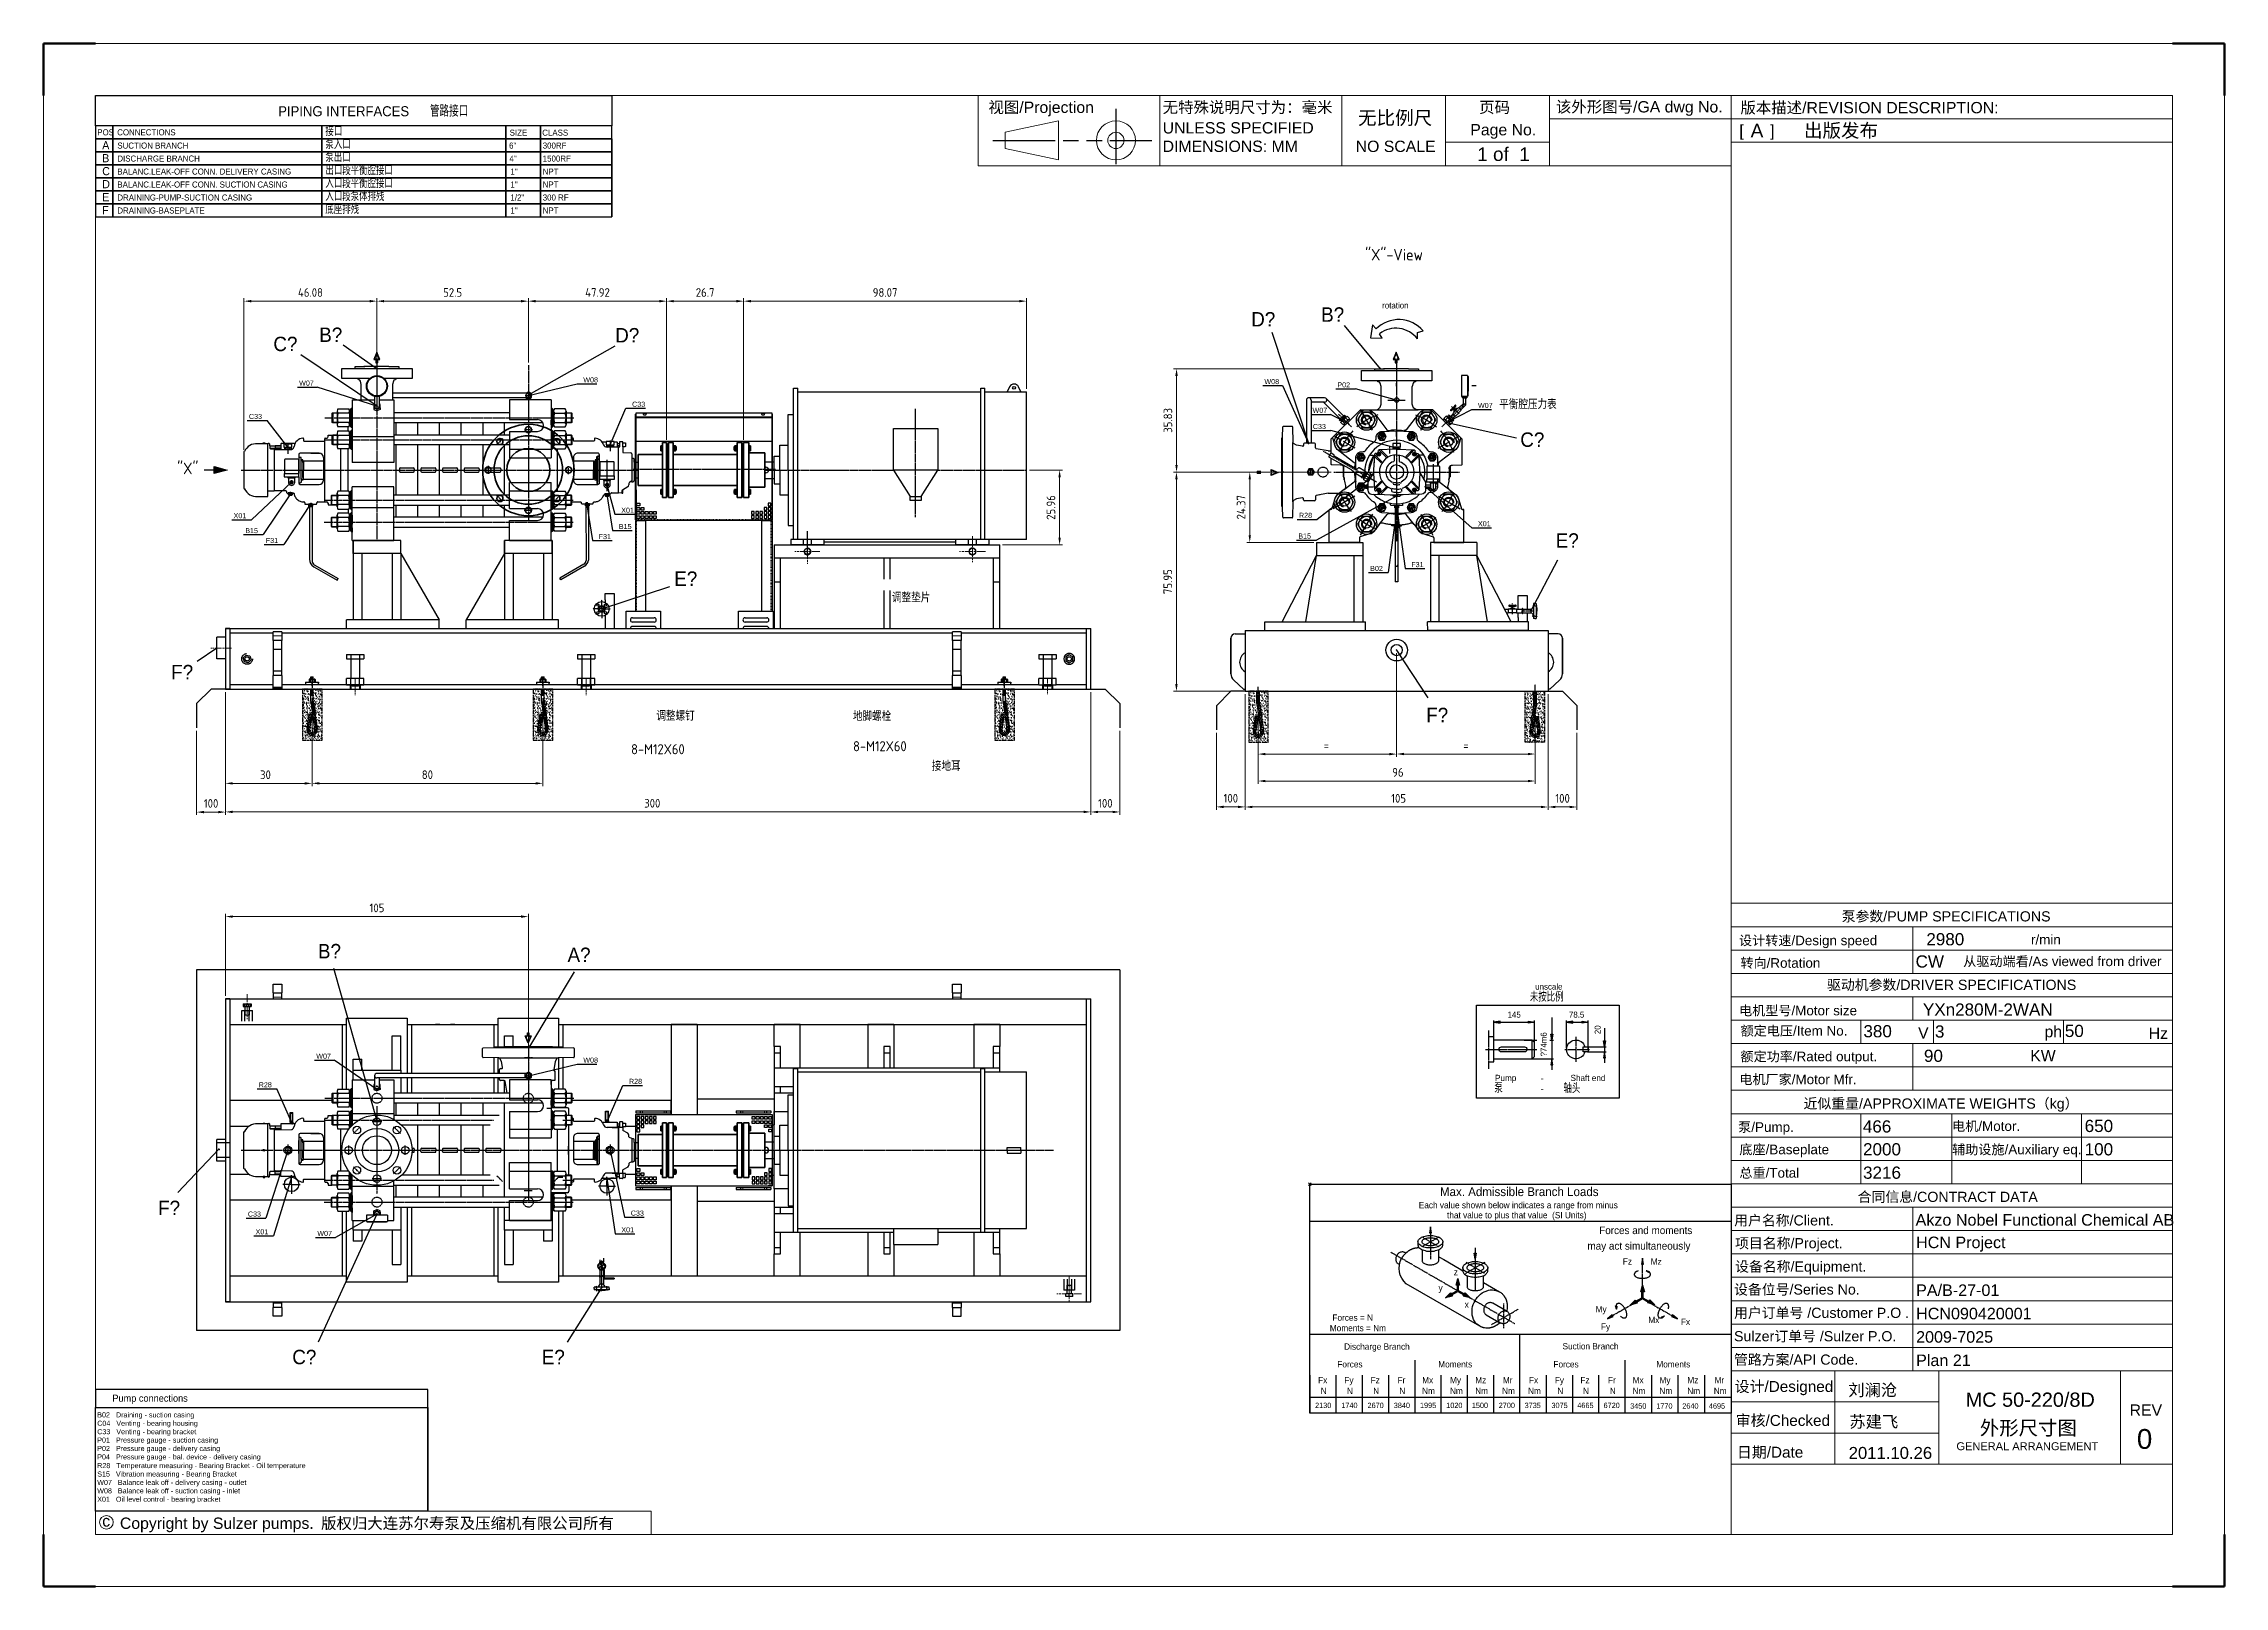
# Model space of a CAD drawing. Header units: millimetres. Extents: x 1235 to 3468, y -658 to 307.
# Drawn here: x 2712 to 3468, y -658 to -124 of the extents above; entities that cross this region are included whole.
import ezdxf
from ezdxf.enums import TextEntityAlignment as Align

# ---------------------------------------------------------------- set-up
doc = ezdxf.new("R2010")
doc.units = ezdxf.units.MM
for name, pattern in [('AM_ISO08W050x2', [9, 6, -0.75, 1.5, -0.75]), ('AM_ISO09W050', [22.5, 12, -1.5, 3, -1.5, 3, -1.5]), ('CENTRE', [1.125, 0.75, -0.125, 0.125, -0.125]), ('CHAIN', [0.3543, 0.2362, -0.0295, 0.0591, -0.0295]), ('DASHED', [0.75, 0.5, -0.25]), ('DOTTED_THIN', [0.5, 0.25, -0.25]), ('K', [2.5, 1.25, -0.25, 0.25, -0.25, 0.25, -0.25]), ('L0', [0]), ('LDM', [0]), ('LEA', [0]), ('LFUN', [0]), ('LPRM', [0]), ('SOLID_MEDIUM', [0]), ('SOLID_THICK', [0]), ('SOLID_THIN', [0])]:
    doc.linetypes.add(name, pattern=pattern)
doc.layers.get('0').update_dxf_attribs({"color": 255, "lineweight": 30})
doc.layers.get('Defpoints').update_dxf_attribs({"color": 255})
for name, color, linetype in [('01', 5, 'Continuous'), ('02', 1, 'Continuous'), ('07', 6, 'K'), ('1', 7, 'Continuous'), ('11', 3, 'Continuous'), ('24', 7, 'Continuous'), ('4', 7, 'Continuous'), ('5', 7, 'Continuous'), ('810', 7, 'Continuous'), ('TEXT', 7, 'Continuous')]:
    doc.layers.add(name, color=color, linetype=linetype)
for name, color, linetype, lineweight in [('AM_0', 7, 'Continuous', 30), ('AM_5', 90, 'Continuous', 20), ('AM_6', 2, 'Continuous', 35), ('AM_7', 4, 'AM_ISO09W050', 25), ('AM_BOR', 7, 'Continuous', 50), ('Visible Narrow (ISO)-1', 7, 'Continuous', 25), ('中心标记 (ISO)', 7, 'Continuous', 18), ('中心线 (ISO)', 7, 'Continuous', 18), ('可见 (ISO)', 7, 'Continuous', 25), ('隐藏 (ISO)', 7, 'DASHED', 25), ('隐藏窄的 (ISO)', 7, 'DASHED', 18)]:
    doc.layers.add(name, color=color, linetype=linetype, lineweight=lineweight)
doc.styles.add('CIRCLE', font='medtext', dxfattribs={"width": 0.975})
doc.styles.add('PLAIN_LARGE', font='medtext', dxfattribs={"width": 0.975})
doc.styles.add('PLAIN_MEDIUM', font='medtext', dxfattribs={"width": 0.975})
doc.styles.add('PLAIN_SMALL', font='medtext', dxfattribs={"width": 0.975})
doc.styles.get("Standard").update_dxf_attribs({"font": 'ISOCP.SHX', "bigfont": 'gbcbig.shx'})
doc.styles.add('Sulzer', font='arial.ttf', dxfattribs={"height": 4})
doc.styles.add('TDM', font='medtext', dxfattribs={"width": 0.975})
doc.dimstyles.new('AM_ISO$0', dxfattribs={"dimtxt": 3, "dimasz": 2.5, "dimexe": 1, "dimexo": 1, "dimgap": 1.5, "dimtad": 1, "dimdsep": 46, "dimtxsty": 'Standard', "dimcen": 0, "dimclrd": 256, "dimclre": 256, "dimclrt": 2, "dimadec": 0, "dimazin": 2, "dimtp": 0.1, "dimtm": 0.1, "dimtfac": 0.71, "dimtmove": 0, "dimatfit": 3, "dimfxl": 1, "dimlwd": -1, "dimlwe": -1, "dimarcsym": 1})
pattern_1 = [(45, (1304.199945, -772.534478), (-0.01122532015, 0.01122532015), [])]
pattern_2 = [(45, (1304.199945, -729.33771), (-0.01122532015, 0.01122532015), [])]
pattern_3 = [(97.50144, (3079.8248, -488.8102), (0.844188, 0.7907775), [0, -0.912, 0, -1.02, 0, -0.975]), (127.5014, (3079.8248, -488.8102), (0.446434, 1.948199), [0, -0.492, 0, -0.822, 0, -0.315]), (167.50144, (3080.5628, -488.8102), (-1.318851, 1.3235863), [0, -0.3, 0, -1.08, 0, -1.41]), (177.5014, (3080.5628, -488.8102), (-0.903067, 1.647735), [0, -0.15, 0, -0.708, 0, -0.81])]
pattern_4 = [(45, (1356.674671, -724.612266), (-0.01122532015, 0.01122532015), [])]
pattern_5 = [(135, (3394.799024, -1795.402293), (-0.01122532015, -0.01122532015), [])]

msp = doc.modelspace()

# ---------------------------------------------------------------- texts
at = {"layer": '4', "color": 7, "style": 'TDM', "width": 0.975}
for s, p in [('W07', (2800.626, -242.524)), ('W08', (2899.146, -241.431)), ('W08', (3135.262, -242.011)), ('P02', (3160.554, -243.147)), ('C33', (2916.056, -249.852)), ('W07', (3209.298, -250.283)), ('C33', (2783.236, -254.092)), ('W07', (3151.937, -251.974)), ('C33', (3152.043, -257.587)), ('X01', (2777.895, -288.477)), ('X01', (2912.292, -286.588)), ('R28', (3147.237, -288.348)), ('B15', (2781.956, -293.658)), ('F31', (2789.082, -297.072)), ('F31', (2904.467, -295.731)), ('B15', (2911.464, -292.224)), ('B15', (3147.005, -295.531)), ('X01', (3209.298, -291.255)), ('B02', (3171.922, -306.76)), ('F31', (3186.173, -305.434)), ('W07', (2806.57, -475.775)), ('W08', (2899.146, -477.133)), ('R28', (2786.617, -485.701)), ('R28', (2914.972, -484.496)), ('C33', (2782.86, -530.482)), ('C33', (2915.598, -530.156)), ('X01', (2785.523, -536.641)), ('W07', (2806.944, -537.186)), ('X01', (2912.333, -535.938))]:
    msp.add_text(s, height=1.75, dxfattribs=at).set_placement(p, align=Align.BOTTOM_LEFT)
at = {"layer": 'AM_0', "linetype": 'Continuous', "char_height": 4, "width": 8.55669, "attachment_point": 1}
for s, insert in [('"X"-View', (3170.177, -194.652)), ('"X"', (2758.346, -268.704))]:
    msp.add_mtext(s, dxfattribs=dict(at, insert=insert))
at = {"layer": 'AM_5', "color": 2, "char_height": 3.5, "attachment_point": 7}
for s, insert in [('平衡腔压力表', (3216.644, -250.209)), ('调整垫片', (3006.149, -317.152)), ('调整螺钉', (2924.475, -358.134)), ('地脚螺栓', (2992.607, -358.267)), ('8-M12X60', (2915.712, -369.755)), ('8-M12X60', (2992.669, -368.715)), ('接地耳 ', (3019.99, -375.536))]:
    msp.add_mtext(s, dxfattribs=dict(at, insert=insert))
at = {"layer": 'TEXT', "color": 92, "width": 0.975}
for s, height, style, p in [('PIPING INTERFACES', 3.48, 'PLAIN_LARGE', (2816.075, -146.929)), ('D%%135', 5, 'CIRCLE', (3134.853, -219.025)), ('B%%135', 5, 'CIRCLE', (3158.924, -217.378)), ('C%%135', 5, 'CIRCLE', (2795.873, -227.572)), ('B%%135', 5, 'CIRCLE', (2811.599, -224.39)), ('D%%135', 5, 'CIRCLE', (2914.374, -224.554)), ('C%%135', 5, 'CIRCLE', (3228.144, -260.731)), ('E%%135', 5, 'CIRCLE', (3240.252, -295.682)), ('E%%135', 5, 'CIRCLE', (2934.664, -308.899)), ('F%%135', 5, 'CIRCLE', (2760.085, -341.282)), ('F%%135', 5, 'CIRCLE', (3195.17, -356.15)), ('B%%135', 5, 'CIRCLE', (2811.148, -437.99)), ('A%%135', 5, 'CIRCLE', (2897.675, -439.26)), ('-', 2.4, 'PLAIN_LARGE', (3231.571, -482.026)), ('-', 2.4, 'PLAIN_LARGE', (3231.571, -485.626)), ('F%%135', 5, 'CIRCLE', (2755.55, -526.957)), ('C%%135', 5, 'CIRCLE', (2802.431, -578.636)), ('E%%135', 5, 'CIRCLE', (2888.742, -578.636)), ('Pump connections', 2.4375, 'PLAIN_LARGE', (2748.965, -592.908))]:
    msp.add_text(s, height=height, dxfattribs=dict(at, style=style)).set_placement(p, align=Align.MIDDLE_CENTER)
at = {"layer": 'TEXT', "color": 172, "style": 'PLAIN_MEDIUM', "width": 0.975238}
for s, p in [('POS', (2730.655, -155.915)), ('SUCTION BRANCH', (2737.618, -160.508)), ('6"', (2873.418, -160.508)), ('300RF', (2885.08, -160.508)), ('DISCHARGE BRANCH', (2737.618, -165.008)), ('4"', (2873.538, -165.008)), ('1500RF', (2885.08, -165.008)), ('BALANC.LEAK-OFF CONN. DELIVERY CASING', (2737.618, -169.508)), ('BALANC.LEAK-OFF CONN. SUCTION CASING', (2737.618, -174.008)), ('1"', (2873.898, -174.008)), ('1"', (2873.898, -169.508)), ('NPT', (2885.08, -169.508)), ('NPT', (2885.081, -174.007)), ('DRAINING-PUMP-SUCTION CASING', (2737.618, -178.508)), ('DRAINING-BASEPLATE', (2737.618, -183.008)), ('1/2"', (2873.898, -178.508)), ('1"', (2873.898, -183.008)), ('300 RF', (2885.081, -178.507)), ('NPT', (2885.081, -183.007))]:
    msp.add_text(s, height=2.1, dxfattribs=at).set_placement(p, align=Align.BOTTOM_LEFT)
at = {"layer": 'TEXT', "color": 92, "style": 'PLAIN_LARGE', "width": 0.975}
for s, p in [('A', (2732.377, -160.952)), ('C', (2732.377, -169.952)), ('B', (2732.377, -165.452)), ('D', (2732.377, -174.452)), ('E', (2732.377, -178.952)), ('F', (2732.377, -183.452))]:
    msp.add_text(s, height=2.82, dxfattribs=at).set_placement(p, align=Align.BOTTOM_LEFT)
at = {"layer": 'TEXT', "color": 172, "style": 'PLAIN_MEDIUM', "width": 0.975238}
for s, height, p in [('CONNECTIONS', 2.1, (2747.694, -154.236)), ('SIZE', 2.1, (2876.667, -154.353)), ('CLASS', 2.1, (2889.408, -154.353)), ('rotation', 2.1, (3180.659, -214.222)), ('unscale', 2.1, (3233.874, -450.258)), ('Max. Admissible Branch Loads', 3.07125, (3223.614, -521.326))]:
    msp.add_text(s, height=height, dxfattribs=at).set_placement(p, align=Align.MIDDLE_CENTER)
at = {"layer": 'TEXT', "color": 7, "style": 'PLAIN_SMALL', "width": 0.975333}
for s, height, p in [('145', 2.1, (3221.846, -459.981)), ('78.5', 2.1, (3243.493, -459.979)), ('Pump', 2.16, (3218.893, -481.923)), ('Shaft end', 2.16, (3247.423, -481.923)), ('Forces and moments', 2.6325, (3267.458, -534.718)), ('may act simultaneously', 2.6325, (3265.087, -540.107)), ('Fz', 2.1937, (3261.101, -545.522)), ('Mz', 2.1937, (3271.084, -545.583)), ('Forces = N', 2.1937, (3165.875, -564.988)), ('My', 2.1937, (3251.994, -562.041)), ('Fy', 2.1937, (3253.531, -568.095)), ('Mx', 2.1937, (3270.26, -565.784)), ('Fx', 2.1937, (3281.24, -566.445)), ('Moments = Nm', 2.19375, (3167.677, -568.591)), ('Discharge Branch', 2.19375, (3174.275, -575.002)), ('Suction Branch', 2.19375, (3248.318, -574.893)), ('Forces', 2.1937, (3164.912, -581.141)), ('Moments', 2.1937, (3201.418, -581.141)), ('Forces', 2.1937, (3239.835, -581.141)), ('Moments', 2.1937, (3277.017, -581.141)), ('Fx', 2.1937, (3155.484, -586.635)), ('N', 2.194, (3155.822, -590.392)), ('Fy', 2.1937, (3164.578, -586.635)), ('N', 2.194, (3164.916, -590.392)), ('Fz', 2.1937, (3173.672, -586.635)), ('N', 2.194, (3174.01, -590.392)), ('Fr', 2.1937, (3182.766, -586.635)), ('N', 2.194, (3183.104, -590.392)), ('Nm', 2.1937, (3192.146, -590.35)), ('Mx', 2.1937, (3191.86, -586.635)), ('Nm', 2.1937, (3201.804, -590.35)), ('My', 2.1937, (3201.517, -586.635)), ('Nm', 2.1937, (3210.561, -590.35)), ('Mz', 2.1937, (3210.274, -586.635)), ('Nm', 2.1937, (3219.88, -590.35)), ('Mr', 2.1937, (3219.593, -586.635)), ('Nm', 2.1937, (3228.859, -590.35)), ('Fx', 2.1937, (3228.573, -586.635)), ('Fy', 2.1937, (3237.533, -586.635)), ('N', 2.194, (3237.871, -590.392)), ('Fz', 2.1937, (3246.402, -586.635)), ('N', 2.194, (3246.74, -590.392)), ('Fr', 2.1937, (3255.721, -586.635)), ('N', 2.194, (3256.059, -590.392)), ('Nm', 2.1937, (3265.102, -590.35)), ('Mx', 2.1937, (3264.815, -586.635)), ('Nm', 2.1937, (3274.42, -590.35)), ('My', 2.1937, (3274.134, -586.635)), ('Nm', 2.1937, (3284.078, -590.35)), ('Mz', 2.1937, (3283.791, -586.635)), ('Nm', 2.1937, (3293.285, -590.35)), ('Mr', 2.1937, (3292.998, -586.635)), ('2130', 1.875, (3155.639, -595.387)), ('1740', 1.875, (3164.733, -595.387)), ('2670', 1.875, (3173.828, -595.387)), ('3840', 1.875, (3182.922, -595.387)), ('1995', 1.875, (3192.015, -595.387)), ('1020', 1.875, (3201.11, -595.387)), ('1500', 1.875, (3209.979, -595.387)), ('2700', 1.875, (3219.298, -595.387)), ('3735', 1.875, (3228.278, -595.387)), ('3075', 1.875, (3237.576, -595.387)), ('4665', 1.875, (3246.557, -595.387)), ('6720', 1.875, (3255.651, -595.387)), ('3450', 1.875, (3264.87, -595.594)), ('1770', 1.875, (3273.927, -595.594)), ('2640', 1.875, (3282.946, -595.594)), ('4695', 1.875, (3292.153, -595.594))]:
    msp.add_text(s, height=height, dxfattribs=at).set_placement(p, align=Align.MIDDLE_CENTER)
for s, p in [('%%15374m6', (3232.063, -470.282)), ('20', (3250.783, -465.226))]:
    msp.add_text(s, height=2.1, rotation=90, dxfattribs=at).set_placement(p, align=Align.MIDDLE_CENTER)
at = {"layer": 'TEXT', "color": 172, "style": 'PLAIN_MEDIUM', "width": 0.975238}
for s, p in [('C04   Venting - bearing housing  ', (2730.638, -601.592)), ('C33   Venting - bearing bracket  ', (2730.638, -604.508)), ('B02   Draining - suction casing ', (2730.638, -598.677)), ('P01   Pressure gauge - suction casing', (2730.638, -607.406)), ('P02   Pressure gauge - delivery casing', (2730.638, -610.321)), ('P04   Pressure gauge - bal. device - delivery casing', (2730.638, -613.237)), ('S15   Vibration measuring - Bearing Bracket', (2730.638, -619.169)), ('R28   Temperature measuring - Bearing Bracket - Oil temperature', (2730.638, -616.254)), ('W07   Balance leak off - delivery casing - outlet       ', (2730.638, -622.085)), ('W08   Balance leak off - suction casing - inlet', (2730.638, -625)), ('X01   Oil level control - bearing bracket  ', (2730.638, -627.916))]:
    msp.add_text(s, height=1.75, dxfattribs=at).set_placement(p, align=Align.MIDDLE_LEFT)
at = {"layer": 'TEXT', "color": 92, "insert": (2845.987, -144.804), "char_height": 4, "attachment_point": 1, "style": 'PLAIN_LARGE'}
msp.add_mtext('{\\Fisocp,gbcbig|c134;管路接口}', dxfattribs=at)
at = {"layer": 'TEXT', "color": 172, "char_height": 3, "attachment_point": 1, "style": 'PLAIN_MEDIUM'}
for s, insert in [('{\\Fisocp,gbcbig|c134;接口}', (2809.725, -152.493)), ('{\\Fisocp,gbcbig|c134;泵入口}', (2809.725, -156.993)), ('{\\Fisocp,gbcbig|c134;泵出口}', (2809.725, -161.493)), ('{\\Fisocp,gbcbig|c134;出口段平衡腔接口}', (2809.725, -165.993)), ('{\\Fisocp,gbcbig|c134;入口段平衡腔接口}', (2809.725, -170.493)), ('{\\Fisocp,gbcbig|c134;底座排残}', (2809.725, -179.493)), ('{\\Fisocp,gbcbig|c134;入口段泵体排残}', (2809.725, -174.993)), ('{\\Fisocp,gbcbig|c134;未按比例}', (3227.274, -452.46)), ('{\\Fisocp,gbcbig|c134;轴头}', (3238.933, -484.147)), ('{\\Fisocp,gbcbig|c134;泵}', (3214.951, -484.044))]:
    msp.add_mtext(s, dxfattribs=dict(at, insert=insert))

# ---------------------------------------------------------------- blocks, each defined once
blk = doc.blocks.new('MEDCLUMP_SET_10072_')
at = {"layer": '11', "color": 7, "linetype": 'SOLID_THICK'}
blk.add_lwpolyline([(696.1, 478.3, 0.414171), (696.6, 478.4), (698.5, 481.7, 0.414208), (698.3, 482.2), (694.4, 484.5, 0.339417), (693.9, 484.4), (693.1, 483.6, -0.339454), (692.7, 483.6), (677.2, 492.5, -0.41428), (677.1, 493), (677.1, 493, 0.414207), (677, 493.5), (675.1, 494.6, 0.414293), (674.6, 494.4), (673.4, 492.4, 0.414205), (673.6, 491.9), (688.8, 483.2, -0.042932), (690, 482.3), (691.9, 480.7)], format="xyb", close=True, dxfattribs=at)
blk = doc.blocks.new('MEDCLUMP_SET_10074_')
at = {"layer": '11', "color": 172, "linetype": 'CENTRE'}
blk.add_line((694.6, 481.4), (705.4, 475.2), dxfattribs=at)
at = {"layer": '11', "color": 7, "linetype": 'SOLID_THICK'}
for p, q in [((700.1, 481), (697.8, 476.9)), ((700.1, 476.5), (698.4, 477.4)), ((702.3, 479.7), (699.9, 475.7)), ((701.7, 479.2), (700, 480.2))]:
    blk.add_line(p, q, dxfattribs=at)
blk.add_lwpolyline([(702.4, 480.5, -0.366705), (701.7, 479.2, -0.188267), (700.1, 476.5, -0.366731), (699.3, 475.1), (697.6, 476.1, -0.36672), (698.4, 477.4, -0.17381), (700, 480.2, -0.366721), (700.7, 481.5)], format="xyb", close=True, dxfattribs=at)
blk.add_lwpolyline([(699.7, 475.4), (700.7, 474.8), (703.4, 479.5), (702.4, 480)], dxfattribs=at)
blk = doc.blocks.new('MEDCLUMP_SET_10082_')
at = {"layer": '11', "color": 172, "linetype": 'CENTRE'}
blk.add_line((706.4, 474.6), (669.7, 495.8), dxfattribs=at)
at = {"layer": '11', "color": 7, "linetype": 'SOLID_THICK'}
for p, q in [((698.3, 481.5), (696.4, 478.2)), ((697.5, 478.3), (696.9, 478.6)), ((699.3, 480.9), (697.4, 477.7)), ((697.5, 477.9), (698.1, 477.5)), ((698.8, 480.5), (698.2, 480.8)), ((699.2, 480.7), (699.7, 480.3))]:
    blk.add_line(p, q, dxfattribs=at)
at = {"layer": '11', "color": 172, "linetype": 'SOLID_THIN'}
for p, q in [((697.6, 478), (698.2, 477.7)), ((699.1, 480.5), (699.7, 480.2))]:
    blk.add_line(p, q, dxfattribs=at)
at = {"layer": '11', "color": 7, "linetype": 'SOLID_THICK'}
blk.add_lwpolyline([(699.4, 481.6, -0.366724), (698.8, 480.5, -0.173811), (697.5, 478.3, -0.366729), (696.9, 477.2), (696.3, 477.6, -0.366738), (696.9, 478.6, -0.173809), (698.2, 480.8, -0.366703), (698.8, 481.9)], format="xyb", close=True, dxfattribs=at)
blk = doc.blocks.new('MEDCLUMP_S2T_10071_')
for name in ['MEDCLUMP_SET_10082_', 'MEDCLUMP_SET_10072_', 'MEDCLUMP_SET_10074_']:
    blk.add_blockref(name, (0, 0))
blk = doc.blocks.new('MEDCLUMP_SET_10096_')
at = {"layer": '11', "color": 172, "linetype": 'CENTRE'}
for p, q in [((711, 504.2), (709.4, 508)), ((720.4, 506.2), (720.4, 509.7)), ((729.9, 504.3), (731.5, 508.1)), ((697.6, 491), (694, 492.4)), ((743.2, 490.9), (746.9, 492.5)), ((695.8, 481.5), (691.8, 481.5)), ((697.6, 472), (693.9, 470.5)), ((711, 458.6), (709.5, 455)), ((720.4, 453.3), (720.4, 456.6)), ((729.9, 458.7), (731.4, 454.9))]:
    blk.add_line(p, q, dxfattribs=at)
blk = doc.blocks.new('MEDCLUMP_SET_10107_')
at = {"layer": '11', "color": 172, "linetype": 'CENTRE'}
for p, q in [((720.4, 557.2), (720.4, 433.3)), ((714.4, 531.4), (726.4, 531.4))]:
    blk.add_line(p, q, dxfattribs=at)
at = {"layer": '11', "color": 172, "linetype": 'CENTRE', "flags": 128}
blk.add_lwpolyline([(677, 481.5), (764, 481.5)], dxfattribs=at)
blk = doc.blocks.new('MEDCLUMP_SET_10147_')
at = {"layer": '11', "color": 172, "linetype": 'CENTRE'}
blk.add_line((715.4, 499.1), (715.4, 494.4), dxfattribs=at)
at = {"layer": '810', "color": 172, "linetype": 'SOLID_THIN'}
for p, q in [((709.6, 488), (705.1, 492.4)), ((714, 492.3), (709.5, 496.8)), ((705.1, 470.6), (709.6, 475.1)), ((709.6, 466.3), (714, 470.7))]:
    blk.add_line(p, q, dxfattribs=at)
at = {"layer": '810', "color": 7, "linetype": 'SOLID_THICK'}
for p, q in [((716.9, 469.8), (716.9, 468)), ((717.7, 474.2), (717.7, 473.5))]:
    blk.add_line(p, q, dxfattribs=at)
for points in [[(706.7, 493.8), (706.1, 494.3, 0.414219), (705.6, 494.3), (705.2, 494, 0.185561), (705.1, 493.6), (704.5, 483, 0.03484), (704.5, 480.7), (705.1, 469.4, 0.185347), (705.2, 469), (705.6, 468.6, 0.414224), (706.1, 468.6), (706.7, 469.2)], [(705.1, 493.7), (710.2, 488.5, -0.347205), (710.3, 487.7)], [(720.4, 497.5, 0.013088), (719.6, 497.4), (708.3, 496.8, 0.18543), (707.9, 496.6), (707.6, 496.3, 0.414167), (707.6, 495.7), (708.1, 495.2)], [(708.2, 496.8), (713.3, 491.7, 0.347211), (714.2, 491.6)], [(720.4, 493.4, 0.845759), (716.5, 470.2)], [(718.3, 488.7, 0.698434), (717.4, 474.6)], [(720.4, 486.4, 1), (720.4, 476.6)], [(719.3, 493.3, 0.388349), (718.7, 492.7), (718.7, 489.3, -0.331699), (718.3, 488.7)], [(705.1, 469.3), (710.2, 474.4, 0.347194), (710.3, 475.3)], [(708.2, 466.1), (713.3, 471.2, -0.347189), (714.2, 471.3)], [(708.1, 467.8), (707.6, 467.2, 0.414153), (707.6, 466.6), (707.9, 466.3, 0.185421), (708.3, 466.1), (719.6, 465.5, 0.01309), (720.4, 465.5)]]:
    blk.add_lwpolyline(points, format="xyb", dxfattribs=at)
at = {"layer": '810', "color": 172, "linetype": 'SOLID_THIN'}
for points in [[(720.4, 469.6, -0.06752), (717.2, 470)], [(720.4, 472.6, -0.066139), (718.1, 472.9)], [(720.4, 474, -0.07704), (718.2, 474.3)], [(720.4, 467.3, -0.056917), (717.2, 467.7)]]:
    blk.add_lwpolyline(points, format="xyb", dxfattribs=at)
blk = doc.blocks.new('MEDCLUMP_SET_10170_')
at = {"layer": '810', "color": 172, "linetype": 'SOLID_THIN'}
for p, q in [((726.9, 492.3), (731.4, 496.8)), ((731.3, 488), (735.7, 492.4)), ((731.3, 466.3), (726.9, 470.7)), ((735.7, 470.6), (731.2, 475.1))]:
    blk.add_line(p, q, dxfattribs=at)
at = {"layer": '810', "color": 7, "linetype": 'SOLID_THICK'}
for p, q in [((723.1, 474.2), (723.1, 473.5)), ((723.9, 469.8), (723.9, 468))]:
    blk.add_line(p, q, dxfattribs=at)
for points in [[(720.4, 497.5, -0.013088), (721.3, 497.4), (732.5, 496.8, -0.185351), (733, 496.6), (733.3, 496.3, -0.414121), (733.3, 495.7), (732.7, 495.2)], [(720.4, 493.4, -0.845751), (724.3, 470.2)], [(720.4, 486.4, -1), (720.4, 476.6)], [(721.5, 493.3, -0.388349), (722.1, 492.7), (722.1, 489.3, 0.331699), (722.6, 488.7)], [(722.6, 488.7, -0.698434), (723.5, 474.6)], [(732.6, 496.8), (727.5, 491.7, -0.347208), (726.7, 491.6)], [(735.8, 493.7), (730.7, 488.5, 0.347174), (730.6, 487.7)], [(734.1, 493.8), (734.7, 494.3, -0.414189), (735.3, 494.3), (735.6, 494, -0.18541), (735.8, 493.6), (736.3, 483, -0.03484), (736.4, 480.7), (735.8, 469.4, -0.185217), (735.6, 469), (735.3, 468.6, -0.414193), (734.7, 468.6), (734.1, 469.2)], [(732.6, 466.1), (727.5, 471.2, 0.347171), (726.7, 471.3)], [(735.8, 469.3), (730.7, 474.4, -0.347189), (730.6, 475.3)], [(732.7, 467.8), (733.3, 467.2, -0.414289), (733.3, 466.6), (733, 466.3, -0.185344), (732.5, 466.1), (721.3, 465.5, -0.01309), (720.4, 465.5)]]:
    blk.add_lwpolyline(points, format="xyb", dxfattribs=at)
at = {"layer": '810', "color": 172, "linetype": 'SOLID_THIN'}
for points in [[(720.4, 474, 0.07704), (722.7, 474.3)], [(720.4, 472.6, 0.066139), (722.7, 472.9)], [(720.4, 469.6, 0.06752), (723.6, 470)], [(720.4, 467.3, 0.056916), (723.6, 467.7)]]:
    blk.add_lwpolyline(points, format="xyb", dxfattribs=at)
blk = doc.blocks.new('MEDCLUMP_SET_10192_')
at = {"layer": '11', "color": 7, "linetype": 'SOLID_THICK'}
blk.add_lwpolyline([(708, 494.6), (707.4, 494.2), (707.4, 493.5), (708, 493.1), (708.7, 493.5), (708.7, 494.2)], close=True, dxfattribs=at)
for radius in [1.33, 0.77]:
    blk.add_circle((708, 493.9), radius, dxfattribs=at)
blk = doc.blocks.new('MEDCLUMP_SET_10196_')
at = {"layer": '11', "color": 7, "linetype": 'SOLID_THICK'}
blk.add_lwpolyline([(732.8, 494.6), (732.1, 494.2), (732.1, 493.5), (732.8, 493.1), (733.5, 493.5), (733.5, 494.2)], close=True, dxfattribs=at)
for radius in [1.33, 0.77]:
    blk.add_circle((732.8, 493.9), radius, dxfattribs=at)
blk = doc.blocks.new('MEDCLUMP_SET_10200_')
at = {"layer": '11', "color": 7, "linetype": 'SOLID_THICK'}
blk.add_lwpolyline([(732.8, 469.9), (732.1, 469.5), (732.1, 468.7), (732.8, 468.3), (733.5, 468.7), (733.5, 469.5)], close=True, dxfattribs=at)
for radius in [1.33, 0.77]:
    blk.add_circle((732.8, 469.1), radius, dxfattribs=at)
blk = doc.blocks.new('MEDCLUMP_SET_10204_')
at = {"layer": '11', "color": 7, "linetype": 'SOLID_THICK'}
blk.add_lwpolyline([(708, 469.9), (707.4, 469.5), (707.4, 468.7), (708, 468.3), (708.7, 468.7), (708.7, 469.5)], close=True, dxfattribs=at)
for radius in [1.33, 0.77]:
    blk.add_circle((708, 469.1), radius, dxfattribs=at)
blk = doc.blocks.new('MEDCLUMP_SET_10208_')
at = {"layer": '11', "color": 7, "linetype": 'SOLID_THICK'}
blk.add_lwpolyline([(694.3, 494.2), (692.9, 491.7), (694.3, 489.2), (697.2, 489.2), (698.7, 491.7), (697.2, 494.2)], close=True, dxfattribs=at)
at = {"layer": '11', "color": 172, "linetype": 'SOLID_THIN'}
blk.add_lwpolyline([(695.5, 490.1, -2.414188), (697.4, 491.4)], format="xyb", dxfattribs=at)
at = {"layer": '11', "color": 7, "linetype": 'SOLID_THICK'}
for radius in [2.5, 1.33]:
    blk.add_circle((695.8, 491.7), radius, dxfattribs=at)
blk = doc.blocks.new('MEDCLUMP_SET_10213_')
at = {"layer": '11', "color": 7, "linetype": 'SOLID_THICK'}
blk.add_lwpolyline([(729.2, 508.6), (727.7, 506.1), (729.2, 503.6), (732.1, 503.6), (733.5, 506.1), (732.1, 508.6)], close=True, dxfattribs=at)
at = {"layer": '11', "color": 172, "linetype": 'SOLID_THIN'}
blk.add_lwpolyline([(730.3, 504.5, -2.414275), (732.3, 505.8)], format="xyb", dxfattribs=at)
at = {"layer": '11', "color": 7, "linetype": 'SOLID_THICK'}
for radius in [2.5, 1.33]:
    blk.add_circle((730.6, 506.1), radius, dxfattribs=at)
blk = doc.blocks.new('MEDCLUMP_SET_10218_')
at = {"layer": '11', "color": 7, "linetype": 'SOLID_THICK'}
blk.add_lwpolyline([(743.6, 494.2), (742.2, 491.7), (743.6, 489.2), (746.5, 489.2), (747.9, 491.7), (746.5, 494.2)], close=True, dxfattribs=at)
at = {"layer": '11', "color": 172, "linetype": 'SOLID_THIN'}
blk.add_lwpolyline([(744.8, 490.1, -2.414239), (746.7, 491.4)], format="xyb", dxfattribs=at)
at = {"layer": '11', "color": 7, "linetype": 'SOLID_THICK'}
for radius in [2.5, 1.33]:
    blk.add_circle((745.1, 491.7), radius, dxfattribs=at)
blk = doc.blocks.new('MEDCLUMP_SET_10223_')
at = {"layer": '11', "color": 7, "linetype": 'SOLID_THICK'}
blk.add_lwpolyline([(747.7, 471.7), (747.9, 471.3), (746.5, 468.8), (743.6, 468.8), (742.7, 470.3)], dxfattribs=at)
blk.add_lwpolyline([(747.4, 470.3, -0.6607), (742.8, 470.3)], format="xyb", dxfattribs=at)
blk = doc.blocks.new('MEDCLUMP_SET_10226_')
at = {"layer": '11', "color": 7, "linetype": 'SOLID_THICK'}
blk.add_lwpolyline([(729.2, 459.4), (727.7, 456.9), (729.2, 454.4), (732.1, 454.4), (733.5, 456.9), (732.1, 459.4)], close=True, dxfattribs=at)
at = {"layer": '11', "color": 172, "linetype": 'SOLID_THIN'}
blk.add_lwpolyline([(730.3, 455.2, -2.414188), (732.3, 456.6)], format="xyb", dxfattribs=at)
at = {"layer": '11', "color": 7, "linetype": 'SOLID_THICK'}
for radius in [2.5, 1.33]:
    blk.add_circle((730.6, 456.9), radius, dxfattribs=at)
blk = doc.blocks.new('MEDCLUMP_SET_10231_')
at = {"layer": '11', "color": 7, "linetype": 'SOLID_THICK'}
blk.add_lwpolyline([(708.8, 459.4), (707.3, 456.9), (708.8, 454.4), (711.7, 454.4), (713.1, 456.9), (711.7, 459.4)], close=True, dxfattribs=at)
at = {"layer": '11', "color": 172, "linetype": 'SOLID_THIN'}
blk.add_lwpolyline([(709.9, 455.2, -2.414275), (711.9, 456.6)], format="xyb", dxfattribs=at)
at = {"layer": '11', "color": 7, "linetype": 'SOLID_THICK'}
for radius in [2.5, 1.33]:
    blk.add_circle((710.2, 456.9), radius, dxfattribs=at)
blk = doc.blocks.new('MEDCLUMP_SET_10236_')
at = {"layer": '11', "color": 7, "linetype": 'SOLID_THICK'}
blk.add_lwpolyline([(694.3, 473.8), (692.9, 471.3), (694.3, 468.8), (697.2, 468.8), (698.7, 471.3), (697.2, 473.8)], close=True, dxfattribs=at)
at = {"layer": '11', "color": 172, "linetype": 'SOLID_THIN'}
blk.add_lwpolyline([(695.5, 469.6, -2.414214), (697.4, 471)], format="xyb", dxfattribs=at)
at = {"layer": '11', "color": 7, "linetype": 'SOLID_THICK'}
for radius in [2.5, 1.33]:
    blk.add_circle((695.8, 471.3), radius, dxfattribs=at)
blk = doc.blocks.new('MEDCLUMP_SET_10241_')
at = {"layer": '11', "color": 7, "linetype": 'SOLID_THICK'}
blk.add_lwpolyline([(708.8, 508.6), (707.3, 506.1), (708.8, 503.6), (711.7, 503.6), (713.1, 506.1), (711.7, 508.6)], close=True, dxfattribs=at)
at = {"layer": '11', "color": 172, "linetype": 'SOLID_THIN'}
blk.add_lwpolyline([(709.9, 504.5, -2.414188), (711.9, 505.8)], format="xyb", dxfattribs=at)
at = {"layer": '11', "color": 7, "linetype": 'SOLID_THICK'}
for radius in [2.5, 1.33]:
    blk.add_circle((710.2, 506.1), radius, dxfattribs=at)
blk = doc.blocks.new('MEDCLUMP_SET_10246_')
at = {"layer": '11', "color": 7, "linetype": 'SOLID_THICK'}
blk.add_lwpolyline([(696.5, 523), (693.3, 517.6), (696.5, 512.2), (702.7, 512.2), (705.8, 517.6), (702.7, 523)], close=True, dxfattribs=at)
at = {"layer": '11', "color": 172, "linetype": 'SOLID_THIN'}
blk.add_lwpolyline([(699, 514.1, -2.414214), (703, 517)], format="xyb", dxfattribs=at)
at = {"layer": '11', "color": 7, "linetype": 'SOLID_THICK'}
for radius in [5.42, 2.8]:
    blk.add_circle((699.6, 517.6), radius, dxfattribs=at)
blk = doc.blocks.new('MEDCLUMP_SET_10251_')
at = {"layer": '11', "color": 7, "linetype": 'SOLID_THICK'}
blk.add_lwpolyline([(738.1, 523), (735, 517.6), (738.1, 512.2), (744.4, 512.2), (747.5, 517.6), (744.4, 523)], close=True, dxfattribs=at)
at = {"layer": '11', "color": 172, "linetype": 'SOLID_THIN'}
blk.add_lwpolyline([(740.6, 514.1, -2.414219), (744.7, 517)], format="xyb", dxfattribs=at)
at = {"layer": '11', "color": 7, "linetype": 'SOLID_THICK'}
for radius in [5.42, 2.8]:
    blk.add_circle((741.3, 517.6), radius, dxfattribs=at)
blk = doc.blocks.new('MEDCLUMP_SET_10256_')
at = {"layer": '11', "color": 7, "linetype": 'SOLID_THICK'}
blk.add_lwpolyline([(753.4, 507.7), (750.3, 502.3), (753.4, 496.9), (759.6, 496.9), (762.8, 502.3), (759.6, 507.7)], close=True, dxfattribs=at)
at = {"layer": '11', "color": 172, "linetype": 'SOLID_THIN'}
blk.add_lwpolyline([(755.9, 498.9, -2.41424), (760, 501.7)], format="xyb", dxfattribs=at)
at = {"layer": '11', "color": 7, "linetype": 'SOLID_THICK'}
for radius in [5.42, 2.8]:
    blk.add_circle((756.5, 502.3), radius, dxfattribs=at)
blk = doc.blocks.new('MEDCLUMP_SET_10261_')
at = {"layer": '11', "color": 7, "linetype": 'SOLID_THICK'}
blk.add_lwpolyline([(753.4, 466.1), (750.2, 460.7), (753.4, 455.2), (759.6, 455.2), (762.7, 460.7), (759.6, 466.1)], close=True, dxfattribs=at)
at = {"layer": '11', "color": 172, "linetype": 'SOLID_THIN'}
blk.add_lwpolyline([(755.9, 457.2, -2.414216), (759.9, 460)], format="xyb", dxfattribs=at)
at = {"layer": '11', "color": 7, "linetype": 'SOLID_THICK'}
for radius in [5.42, 2.8]:
    blk.add_circle((756.5, 460.7), radius, dxfattribs=at)
blk = doc.blocks.new('MEDCLUMP_SET_10266_')
at = {"layer": '11', "color": 7, "linetype": 'SOLID_THICK'}
blk.add_lwpolyline([(738.1, 450.8), (735, 445.4), (738.1, 440), (744.4, 440), (747.5, 445.4), (744.4, 450.8)], close=True, dxfattribs=at)
at = {"layer": '11', "color": 172, "linetype": 'SOLID_THIN'}
blk.add_lwpolyline([(740.6, 442, -2.414211), (744.7, 444.8)], format="xyb", dxfattribs=at)
at = {"layer": '11', "color": 7, "linetype": 'SOLID_THICK'}
for radius in [5.42, 2.8]:
    blk.add_circle((741.2, 445.4), radius, dxfattribs=at)
blk = doc.blocks.new('MEDCLUMP_SET_10271_')
at = {"layer": '11', "color": 7, "linetype": 'SOLID_THICK'}
blk.add_lwpolyline([(696.5, 450.8), (693.3, 445.4), (696.5, 440), (702.7, 440), (705.9, 445.4), (702.7, 450.8)], close=True, dxfattribs=at)
at = {"layer": '11', "color": 172, "linetype": 'SOLID_THIN'}
blk.add_lwpolyline([(699, 442, -2.414199), (703, 444.8)], format="xyb", dxfattribs=at)
at = {"layer": '11', "color": 7, "linetype": 'SOLID_THICK'}
for radius in [5.42, 2.8]:
    blk.add_circle((699.6, 445.4), radius, dxfattribs=at)
blk = doc.blocks.new('MEDCLUMP_SET_10276_')
at = {"layer": '11', "color": 7, "linetype": 'SOLID_THICK'}
blk.add_lwpolyline([(681.2, 466.1), (678.1, 460.7), (681.2, 455.2), (687.5, 455.2), (690.6, 460.7), (687.5, 466.1)], close=True, dxfattribs=at)
at = {"layer": '11', "color": 172, "linetype": 'SOLID_THIN'}
blk.add_lwpolyline([(683.7, 457.2, -2.414211), (687.8, 460)], format="xyb", dxfattribs=at)
at = {"layer": '11', "color": 7, "linetype": 'SOLID_THICK'}
for radius in [5.42, 2.8]:
    blk.add_circle((684.4, 460.7), radius, dxfattribs=at)
blk = doc.blocks.new('MEDCLUMP_SET_10281_')
at = {"layer": '11', "color": 7, "linetype": 'SOLID_THICK'}
blk.add_lwpolyline([(681.2, 507.7), (678.1, 502.3), (681.2, 496.9), (687.5, 496.9), (690.6, 502.3), (687.5, 507.7)], close=True, dxfattribs=at)
at = {"layer": '11', "color": 172, "linetype": 'SOLID_THIN'}
blk.add_lwpolyline([(683.7, 498.9, -2.414199), (687.8, 501.7)], format="xyb", dxfattribs=at)
at = {"layer": '11', "color": 7, "linetype": 'SOLID_THICK'}
for radius in [5.42, 2.8]:
    blk.add_circle((684.3, 502.3), radius, dxfattribs=at)
blk = doc.blocks.new('MEDCLUMP_SET_10287_')
at = {"layer": '11', "color": 172, "linetype": 'CENTRE'}
blk.add_line((693.9, 471.3), (705.4, 471.3), dxfattribs=at)
at = {"layer": '11', "color": 7, "linetype": 'SOLID_THICK'}
for p, q in [((698.9, 472.3), (698.9, 470.4)), ((699, 472), (699.9, 472)), ((699, 470.7), (699.9, 470.7))]:
    blk.add_line(p, q, dxfattribs=at)
blk.add_lwpolyline([(699.9, 470.1), (699, 470.1, -0.364197), (699, 470.7, -0.173823), (699, 472, -0.364197), (699, 472.6), (699.9, 472.6)], format="xyb", dxfattribs=at)
blk.add_lwpolyline([(700.4, 472.8), (700, 472.8, 0.414214), (699.9, 472.7), (699.9, 469.9, 0.414214), (700, 469.8), (700.4, 469.8)], format="xyb", close=True, dxfattribs=at)
blk = doc.blocks.new('MEDCLUMP_S2T_10286_')
blk.add_blockref('MEDCLUMP_SET_10287_', (0, 0))
blk = doc.blocks.new('MEDCLUMP_SET_10294_')
at = {"layer": '11', "color": 172, "linetype": 'CENTRE'}
blk.add_line((745.8, 486.9), (745.8, 468.1), dxfattribs=at)
at = {"layer": '11', "color": 7, "linetype": 'SOLID_THICK'}
blk.add_line((741.3, 476.9), (750.3, 476.9), dxfattribs=at)
at = {"layer": '11', "color": 172, "linetype": 'SOLID_THIN'}
for p, q in [((748.1, 473.7), (749, 473.7)), ((748.5, 474.3), (748.5, 473.2))]:
    blk.add_line(p, q, dxfattribs=at)
at = {"layer": '11', "color": 7, "linetype": 'SOLID_THICK'}
for points in [[(745.8, 485.7), (741.9, 485.7, 0.414214), (741.3, 485.1), (741.3, 476.9), (741.1, 476.9), (741.1, 474.8), (750.4, 474.8), (750.4, 476.9), (750.3, 476.9), (750.3, 485.1, 0.414214), (749.7, 485.7), (745.8, 485.7)], [(743.5, 474.8), (743.5, 474), (747.5, 474, -0.270973), (747.9, 473.8), (748.2, 473.4, 0.674806), (748.9, 473.7), (748.9, 474.8)], [(743.8, 474), (743.8, 471.3, 1.002178), (747.7, 471.3), (747.7, 474)]]:
    blk.add_lwpolyline(points, format="xyb", dxfattribs=at)
for points in [[(743.8, 472.4), (740.4, 472.4), (740.4, 470.3), (744.1, 470.3)], [(740.4, 471.3), (743.8, 471.3)]]:
    blk.add_lwpolyline(points, dxfattribs=at)
blk.add_circle((748.5, 473.7), 0.225, dxfattribs=at)
blk = doc.blocks.new('MEDCLUMP_SET_10306_')
at = {"layer": '11', "color": 92, "linetype": 'SOLID_MEDIUM'}
blk.add_line((717.7, 499), (723.2, 499), dxfattribs=at)
at = {"layer": '11', "color": 7, "linetype": 'SOLID_THICK'}
for p, q in [((717.9, 498.9), (722.9, 498.9)), ((719, 497.8), (719, 498.9)), ((721.8, 497.8), (721.8, 498.9))]:
    blk.add_line(p, q, dxfattribs=at)
blk.add_lwpolyline([(717.7, 501.2), (717.7, 499), (717.8, 498.9), (717.9, 498.9), (717.9, 497.8, 0.267943), (719, 497.8, 0.119541), (721.8, 497.8, 0.267947), (722.9, 497.8), (722.9, 498.9), (723, 498.9), (723.2, 499), (723.2, 501.2), (717.7, 501.2)], format="xyb", dxfattribs=at)
for points in [[(718.3, 497.7), (718.3, 497.4)], [(722.6, 497.4), (722.6, 497.7), (718.3, 497.7)]]:
    blk.add_lwpolyline(points, dxfattribs=at)
blk = doc.blocks.new('MEDCLUMP_S2T_10305_')
blk.add_blockref('MEDCLUMP_SET_10306_', (0, 0))
blk = doc.blocks.new('MEDCLUMP_SET_10578_')
at = {"layer": '11', "color": 7, "linetype": 'SOLID_THICK'}
blk.add_lwpolyline([(696.1, 478.3, 0.414171), (696.6, 478.4), (698.5, 481.7, 0.414208), (698.3, 482.2), (694.4, 484.5, 0.339417), (693.9, 484.4), (693.1, 483.6, -0.339454), (692.7, 483.6), (677.2, 492.5, -0.41428), (677.1, 493), (677.1, 493, 0.414207), (677, 493.5), (675.1, 494.6, 0.414293), (674.6, 494.4), (673.4, 492.4, 0.414205), (673.6, 491.9), (688.8, 483.2, -0.042932), (690, 482.3), (691.9, 480.7)], format="xyb", close=True, dxfattribs=at)
blk = doc.blocks.new('MEDCLUMP_SET_10580_')
at = {"layer": '11', "color": 172, "linetype": 'CENTRE'}
blk.add_line((694.6, 481.4), (705.4, 475.2), dxfattribs=at)
at = {"layer": '11', "color": 7, "linetype": 'SOLID_THICK'}
for p, q in [((700.1, 481), (697.8, 476.9)), ((700.1, 476.5), (698.4, 477.4)), ((702.3, 479.7), (699.9, 475.7)), ((701.7, 479.2), (700, 480.2))]:
    blk.add_line(p, q, dxfattribs=at)
blk.add_lwpolyline([(702.4, 480.5, -0.366705), (701.7, 479.2, -0.188267), (700.1, 476.5, -0.366731), (699.3, 475.1), (697.6, 476.1, -0.36672), (698.4, 477.4, -0.17381), (700, 480.2, -0.366721), (700.7, 481.5)], format="xyb", close=True, dxfattribs=at)
blk.add_lwpolyline([(699.7, 475.4), (700.7, 474.8), (703.4, 479.5), (702.4, 480)], dxfattribs=at)
blk = doc.blocks.new('MEDCLUMP_SET_10588_')
at = {"layer": '11', "color": 172, "linetype": 'CENTRE'}
blk.add_line((706.4, 474.6), (669.7, 495.8), dxfattribs=at)
at = {"layer": '11', "color": 7, "linetype": 'SOLID_THICK'}
for p, q in [((698.3, 481.5), (696.4, 478.2)), ((697.5, 478.3), (696.9, 478.6)), ((699.3, 480.9), (697.4, 477.7)), ((697.5, 477.9), (698.1, 477.5)), ((698.8, 480.5), (698.2, 480.8)), ((699.2, 480.7), (699.7, 480.3))]:
    blk.add_line(p, q, dxfattribs=at)
at = {"layer": '11', "color": 172, "linetype": 'SOLID_THIN'}
for p, q in [((697.6, 478), (698.2, 477.7)), ((699.1, 480.5), (699.7, 480.2))]:
    blk.add_line(p, q, dxfattribs=at)
at = {"layer": '11', "color": 7, "linetype": 'SOLID_THICK'}
blk.add_lwpolyline([(699.4, 481.6, -0.366724), (698.8, 480.5, -0.173811), (697.5, 478.3, -0.366729), (696.9, 477.2), (696.3, 477.6, -0.366738), (696.9, 478.6, -0.173809), (698.2, 480.8, -0.366703), (698.8, 481.9)], format="xyb", close=True, dxfattribs=at)
blk = doc.blocks.new('MEDCLUMP_S2T_10577_')
for name in ['MEDCLUMP_SET_10588_', 'MEDCLUMP_SET_10578_', 'MEDCLUMP_SET_10580_']:
    blk.add_blockref(name, (0, 0))
blk = doc.blocks.new('MEDCLUMP_DIM_14950_')
at = {"layer": '4', "color": 172, "linetype": 'LEA'}
for points in [[(720.4, 541), (720.4, 543.1)], [(720.4, 543.1), (720.4, 541)]]:
    blk.add_lwpolyline(points, dxfattribs=at)
blk = doc.blocks.new('MEDCLUMP_DMS_14949_')
blk.add_blockref('MEDCLUMP_DIM_14950_', (0, 0))
blk = doc.blocks.new('MEDCLUMP_DIM_14953_')
at = {"layer": '4', "color": 172, "linetype": 'LEA'}
for points in [[(720.4, 541), (720.4, 543.1)], [(720.4, 543.1), (720.4, 541)]]:
    blk.add_lwpolyline(points, dxfattribs=at)
blk = doc.blocks.new('MEDCLUMP_DMS_14952_')
blk.add_blockref('MEDCLUMP_DIM_14953_', (0, 0))
blk = doc.blocks.new('sulzer_ga')
for p, q in [((410, 287), (10, 287)), ((10, 287), (10, 10)), ((325, 10), (325, 287)), ((410, 10), (410, 287)), ((10, 14.5), (117, 14.5)), ((117, 14.5), (117, 10)), ((10, 10), (410, 10))]:
    blk.add_line(p, q)
at = {"layer": 'AM_5'}
blk.add_circle((12.1, 12.33), 1.32, dxfattribs=at)
at = {"layer": 'AM_BOR'}
for p, q in [((10, 297), (0, 297)), ((0, 297), (0, 287)), ((420, 297), (410, 297)), ((420, 287), (420, 297)), ((0, 0), (0, 10)), ((420, 0), (420, 10)), ((0, 0), (10, 0)), ((420, 0), (410, 0))]:
    blk.add_line(p, q, dxfattribs=at)
at = {"layer": 'AM_BOR', "color": 1, "lineweight": 15}
for p, q in [((0, 297), (420, 297)), ((0, 0), (0, 297)), ((420, 297), (420, 0)), ((420, 0), (0, 0))]:
    blk.add_line(p, q, dxfattribs=at)
at = {"layer": 'AM_BOR', "color": 1, "lineweight": 15, "style": 'Sulzer'}
blk.add_text('c', height=2.18, rotation=1, dxfattribs=at).set_placement((11.31, 11.49))
for s, p in [('    Copyright by Sulzer pumps.', (11.32, 11.07)), ('   版权归大连苏尔寿泵及压缩机有限公司所有', (50.9, 11.07))]:
    blk.add_text(s, height=2.1758, dxfattribs=at).set_placement(p)
blk = doc.blocks.new('sulzer_GA_title')
at = {"color": 1}
blk.add_line((0, 277), (0, 272.5), dxfattribs=at)
at = {"layer": 'AM_5'}
for p, q in [((-85, 277), (0, 277)), ((-85, 277), (-85, 0)), ((0, 277), (0, 27)), ((-85, 272.5), (0, 272.5)), ((-85, 31.5), (0, 31.5)), ((-65, 31.5), (-65, 13.5)), ((-45, 31.5), (-45, 13.5)), ((-10, 13.5), (-10, 31.5)), ((-85, 25.5), (-45, 25.5)), ((0, 7.2), (0, 27)), ((-85, 19.5), (-45, 19.5)), ((-85, 13.5), (0, 13.5)), ((0, 0), (0, 7.2)), ((-85, 0), (0, 0))]:
    blk.add_line(p, q, dxfattribs=at)
at = {"layer": 'AM_BOR', "color": 1, "lineweight": 15, "style": 'Sulzer'}
for s, height, p in [('版本描述/REVISION DESCRIPTION:', 2.1758, (-83.2, 273.59)), ('设计/Designed', 2.1061, (-84.32, 27.43)), ('审核/Checked', 2.106, (-84.12, 20.89)), ('外形尺寸图', 2.741, (-37.1, 19.14)), ('REV', 2.176, (-8.25, 22.85)), ('日期/Date', 2.106, (-83.88, 14.78)), ('GENERAL ARRANGEMENT', 1.523, (-41.61, 16.22))]:
    blk.add_text(s, height=height, dxfattribs=at).set_placement(p)
at = {"layer": 'AM_BOR', "color": 2, "lineweight": 15, "style": 'Sulzer'}
for tag, p in [('设计', (-62.43, 26.66)), ('审核', (-62.23, 20.56)), ('日期', (-62.36, 14.54))]:
    blk.add_attdef(tag, p, '', height=2.3, dxfattribs=at)
at = {"layer": 'AM_BOR', "color": 1, "lineweight": 15, "style": 'Sulzer'}
blk.add_attdef('泵规格', (-39.84, 24.57), '', height=2.74, dxfattribs=at)
at = {"layer": 'AM_BOR', "color": 2, "lineweight": 30, "style": 'Sulzer'}
blk.add_attdef('A', (-6.85, 16.47), '', height=3.82, dxfattribs=at)
blk = doc.blocks.new('sulzer_GA_title_ 合同信息')
at = {"layer": 'AM_5'}
for p, q in [((-85, 36), (0, 36)), ((-85, 0), (-85, 36)), ((0, 0), (0, 36)), ((-85, 31.5), (0, 31.5)), ((-50, 0), (-50, 31.5)), ((-85, 27), (0, 27)), ((-85, 22.5), (0, 22.5)), ((-85, 22.5), (0, 22.5)), ((-85, 18), (0, 18)), ((-85, 13.5), (0, 13.5)), ((-85, 9), (0, 9)), ((-85, 4.5), (0, 4.5)), ((-85, 0), (0, 0))]:
    blk.add_line(p, q, dxfattribs=at)
at = {"layer": 'AM_BOR', "color": 1, "lineweight": 15, "style": 'Sulzer'}
for s, p in [('合同信息/CONTRACT DATA', (-60.63, 32.51)), ('用户名称/Client.', (-84.42, 27.98)), ('项目名称/Project.', (-84.24, 23.59)), ('设备名称/Equipment.', (-84.24, 19.09)), ('设备位号/Series No.', (-84.44, 14.68)), ('用户订单号 /Customer P.O .', (-84.44, 10.18)), ('Sulzer订单号 /Sulzer P.O.', (-84.44, 5.68)), ('管路方案/API Code. ', (-84.44, 1.18))]:
    blk.add_text(s, height=1.9582, dxfattribs=at).set_placement(p)
at = {"layer": 'AM_BOR', "color": 2, "lineweight": 15, "style": 'Sulzer'}
for tag, p in [('用户名称', (-49.47, 27.94)), ('项目名称', (-49.38, 23.61)), ('设备名称', (-49.34, 18.87)), ('设备位号', (-49.37, 14.41)), ('用户订单号', (-49.37, 9.91)), ('SULZER订单号', (-49.37, 5.41)), ('管路方案', (-49.37, 0.91))]:
    blk.add_attdef(tag, p, '', height=2.22, dxfattribs=at)
blk = doc.blocks.new('sulzer_GA_title_ 近似重量')
at = {"color": 1}
for p, q in [((-85, 18), (0, 18)), ((-65, 17.87), (-65, 18))]:
    blk.add_line(p, q, dxfattribs=at)
at = {"layer": 'AM_5'}
for p, q in [((-85, 18), (0, 18)), ((-85, 0), (-85, 18)), ((0, 0), (0, 18)), ((-85, 13.5), (0, 13.5)), ((-60, 0), (-60, 13.5)), ((-42.5, 0), (-42.5, 13.5)), ((-17.5, 0), (-17.5, 13.5)), ((-85, 9), (0, 9)), ((-85, 4.5), (0, 4.5)), ((-85, 0), (0, 0))]:
    blk.add_line(p, q, dxfattribs=at)
at = {"layer": 'AM_BOR', "color": 1, "lineweight": 15, "style": 'Sulzer'}
for s, height, p in [('近似重量/APPROXIMATE WEIGHTS（kg）', 1.9582, (-71.05, 14.48)), ('泵/Pump.', 1.852, (-83.64, 10)), ('电机/Motor.', 1.852, (-42.44, 10.18)), ('底座/Baseplate ', 1.8523, (-83.41, 5.68)), ('辅助设施/Auxiliary eq.', 1.8523, (-42.44, 5.68)), ('总重/Total ', 1.852, (-83.41, 1.18))]:
    blk.add_text(s, height=height, dxfattribs=at).set_placement(p)
at = {"layer": 'AM_BOR', "color": 2, "lineweight": 15, "style": 'Sulzer'}
for tag, p in [('近似重量_电机', (-16.91, 9.97)), ('近似重量_泵', (-59.63, 9.87)), ('近似重量_底座', (-59.59, 5.47)), ('近似重量_辅助设施', (-16.91, 5.47)), ('近似重量_总重', (-59.59, 0.97))]:
    blk.add_attdef(tag, p, '', height=2.35, dxfattribs=at)
blk = doc.blocks.new('sulzer_GA_title_驱动参数')
at = {"color": 3}
for p, q in [((-85, 22.5), (0, 22.5)), ((-85, 0), (-85, 22.5)), ((0, 0), (0, 22.5)), ((-85, 18), (0, 18)), ((-50, 13.5), (-50, 18)), ((-85, 13.5), (0, 13.5)), ((-60, 9), (-60, 13.5)), ((-46, 9), (-46, 13.5)), ((-21, 9), (-21, 13.5)), ((-85, 9), (0, 9)), ((-50, 0), (-50, 9)), ((-85, 4.5), (0, 4.5)), ((-85, 0), (0, 0))]:
    blk.add_line(p, q, dxfattribs=at)
at = {"color": 1}
blk.add_line((-85, 18), (0, 18), dxfattribs=at)
at = {"layer": 'AM_BOR', "color": 1, "lineweight": 15, "style": 'Sulzer'}
for s, height, p in [('驱动机参数/DRIVER SPECIFICATIONS', 1.9582, (-66.53, 19.33)), ('电机型号/Motor size', 1.8494, (-83.47, 14.43)), ('额定电压/Item No.', 1.8494, (-83.17, 10.53)), ('V', 2.18, (-48.99, 9.96)), ('ph', 2.176, (-24.64, 10.21)), ('Hz', 2.176, (-4.57, 9.9)), ('额定功率/Rated output.', 1.8494, (-83.2, 5.59)), ('KW', 2.176, (-27.39, 5.59)), ('电机厂家/Motor Mfr.', 1.8494, (-83.41, 1.18))]:
    blk.add_text(s, height=height, dxfattribs=at).set_placement(p)
at = {"layer": 'AM_BOR', "color": 2, "lineweight": 15, "style": 'Sulzer'}
for tag, p in [('驱动参数_电机型号', (-48.06, 14.37)), ('驱动参数_电压', (-59.52, 10.2)), ('驱动参数_电压_极数', (-45.74, 10.14)), ('驱动参数_电压_频率', (-20.73, 10.26)), ('驱动参数_额定功率', (-47.86, 5.47)), ('驱动参数_电机厂家', (-47.53, 0.97))]:
    blk.add_attdef(tag, p, '', height=2.35, dxfattribs=at)
blk = doc.blocks.new('sulzer_GA_title_ 泵参数')
at = {"color": 1}
blk.add_line((-85, 0), (0, 0), dxfattribs=at)
at = {"layer": 'AM_5'}
for p, q in [((-85, 0), (-85, 13.5)), ((-85, 13.5), (0, 13.5)), ((0, 0), (0, 13.5)), ((-85, 9), (0, 9)), ((-50, 0), (-50, 9)), ((-85, 4.5), (0, 4.5)), ((-85, 0), (0, 0)), ((-85, 0), (0, 0)), ((-85, 0), (0, 0))]:
    blk.add_line(p, q, dxfattribs=at)
at = {"layer": 'AM_BOR', "color": 1, "lineweight": 15, "style": 'Sulzer'}
for s, height, p in [('泵参数/PUMP SPECIFICATIONS', 1.9582, (-63.71, 10.01)), ('设计转速/Design speed ', 1.8494, (-83.47, 5.43)), ('r/min ', 1.849, (-27.24, 5.59)), ('转向/Rotation', 1.8494, (-83.2, 1.09)), ('从驱动端看/As viewed from driver ', 1.8494, (-40.29, 1.4))]:
    blk.add_text(s, height=height, dxfattribs=at).set_placement(p)
at = {"layer": 'AM_BOR', "color": 2, "lineweight": 15, "style": 'Sulzer'}
for tag, p in [('泵参数_转速', (-47.4, 5.41)), ('泵参数_转向', (-49.47, 1.13))]:
    blk.add_attdef(tag, p, '', height=2.35, dxfattribs=at)
blk = doc.blocks.new('sulzer_GA_title_版本更改')
at = {"color": 3}
for p, q in [((-85, 0), (0, 0)), ((-85, -4.5), (0, -4.5))]:
    blk.add_line(p, q, dxfattribs=at)
at = {"layer": 'AM_5'}
for p, q in [((-85, 0), (-85, -4.5)), ((0, 0), (0, -4.5))]:
    blk.add_line(p, q, dxfattribs=at)
at = {"layer": 'AM_BOR', "color": 1, "lineweight": 15, "style": 'Sulzer'}
blk.add_text('[      ]', height=2.179, dxfattribs=at).set_placement((-83.41, -3.32))
at = {"layer": 'AM_BOR', "color": 2, "lineweight": 15, "style": 'Sulzer'}
for tag, p in [('版本代号', (-81.23, -3.53)), ('更改内容', (-70.96, -3.53))]:
    blk.add_attdef(tag, p, '', height=2.61, dxfattribs=at)
blk = doc.blocks.new('sulzer_GA_title_图面信息')
at = {"color": 1}
for p, q in [((-145, -13.5), (-145, 0)), ((-110, -13.5), (-110, 0))]:
    blk.add_line(p, q, dxfattribs=at)
at = {"layer": 'AM_5'}
for p, q in [((-145, 0), (0, 0)), ((0, 0), (0, -13.5)), ((-110, -13.5), (-110, 0)), ((-75, -13.5), (-75, 0)), ((-55, -13.5), (-55, 0)), ((-35, -13.5), (-35, 0)), ((-139.84, -7.07), (-129.51, -4.88)), ((-139.84, -7.07), (-139.84, -8.63)), ((-129.51, -4.88), (-129.51, -8.63)), ((-35, -4.5), (0, -4.5)), ((-139.84, -10.19), (-139.84, -8.63)), ((-139.84, -10.19), (-129.51, -12.38)), ((-129.51, -12.38), (-129.51, -8.63)), ((-55, -9), (-35, -9)), ((-145, -13.5), (0, -13.5))]:
    blk.add_line(p, q, dxfattribs=at)
for radius in [3.75, 1.56]:
    blk.add_circle((-118.48, -8.63), radius, dxfattribs=at)
at = {"layer": 'AM_7'}
for p, q in [((-118.48, -2.53), (-118.48, -13.18)), ((-142.16, -8.63), (-111.59, -8.63))]:
    blk.add_line(p, q, dxfattribs=at)
at = {"layer": 'AM_BOR', "color": 1, "lineweight": 15, "style": 'Sulzer'}
for s, height, p in [('视图/Projection ', 2.1792, (-143.04, -3.34)), ('无特殊说明尺寸为：毫米 ', 2.1792, (-109.48, -3.34)), ('无比例尺', 2.615, (-71.85, -5.59)), ('页码', 2.179, (-48.52, -3.34)), ('该外形图号/GA dwg No.', 2.1792, (-33.75, -3.25)), ('UNLESS SPECIFIED ', 2.1792, (-109.48, -7.3)), ('Page No.', 2.179, (-50.23, -7.66)), ('DIMENSIONS: MM', 2.1792, (-109.48, -10.85)), (' NO SCALE', 2.179, (-73.15, -10.86))]:
    blk.add_text(s, height=height, dxfattribs=at).set_placement(p)
at = {"layer": 'AM_BOR', "color": 2, "lineweight": 15, "style": 'Sulzer'}
for tag, p in [('外形图图号', (-32.6, -11.07)), ('页码', (-48.9, -12.59))]:
    blk.add_attdef(tag, p, '', height=2.61, dxfattribs=at)
blk = doc.blocks.new('MEDCLUMP_SET_1462_')
at = {"layer": 'TEXT', "color": 7, "style": 'PLAIN_SMALL', "width": 0.975333}
for s, p in [('Each value shown below indicates a range from minus', (130.5, 130.2)), ('that value to plus that value  (SI Units)', (129.6, 124.4))]:
    blk.add_text(s, height=3.656, dxfattribs=at).set_placement(p, align=Align.MIDDLE_CENTER)
blk = doc.blocks.new('MEDPRIM_LAY24_DTM_')
at = {"layer": '24', "color": 7, "linetype": 'L0'}
for points in [[(-1.5, -1.5), (1.5, 1.5)], [(-1.5, 1.5), (1.5, -1.5)]]:
    blk.add_lwpolyline(points, dxfattribs=at)
blk = doc.blocks.new('MEDCLUMP_CRH_1611_')
at = {"layer": '5', "color": 7, "linetype": 'SOLID_THICK'}
blk.add_line((214.8, 66.2), (214.9, 66.2), dxfattribs=at)
blk = doc.blocks.new('MEDCLUMP_CRH_1618_')
at = {"layer": '5', "color": 7, "linetype": 'SOLID_THICK'}
for p, q in [((213.9, 65.1), (213.4, 65.4)), ((213.7, 65.8), (214.2, 65.5)), ((214.6, 65.8), (214.3, 66)), ((214.8, 66.2), (214.9, 66.2))]:
    blk.add_line(p, q, dxfattribs=at)
blk = doc.blocks.new('MEDCLUMP_CRH_1625_')
at = {"layer": '5', "color": 7, "linetype": 'SOLID_THICK'}
for p, q in [((186.7, 71.6), (187.2, 71.9)), ((187.3, 71.4), (186.8, 71.2)), ((187, 70.7), (187.3, 70.9)), ((187.2, 70.3), (187.1, 70.2))]:
    blk.add_line(p, q, dxfattribs=at)
blk = doc.blocks.new('MEDFUNV_6')
at = {"color": 0, "linetype": 'LFUN'}
for points in [[(3.5, 0.6), (0, 0), (3.5, -0.6), (3.5, 0.6)], [(3.5, 0.5), (0.6, 0), (3.5, -0.5)], [(3.5, 0.4), (1.2, 0), (3.5, -0.4)], [(3.5, 0.3), (1.8, 0), (3.5, -0.3)], [(3.5, 0.2), (2.3, 0), (3.5, -0.2)], [(3.5, 0.1), (2.9, 0), (3.5, -0.1)]]:
    blk.add_lwpolyline(points, dxfattribs=at)
blk = doc.blocks.new('MEDCLUMP_CRH_1645_')
at = {"layer": '5', "color": 7, "linetype": 'SOLID_THICK'}
for p, q in [((204.5, 92.2), (204.5, 92.3)), ((205, 92.2), (205, 91.8)), ((205.5, 91.5), (205.5, 92)), ((205.9, 91.9), (205.9, 91.4))]:
    blk.add_line(p, q, dxfattribs=at)
blk = doc.blocks.new('MEDFUNV_7')
at = {"color": 0, "linetype": 'LFUN'}
for points in [[(-3.5, 0.6), (0, 0), (-3.5, -0.6), (-3.5, 0.6)], [(-3.5, 0.5), (-0.6, 0), (-3.5, -0.5)], [(-3.5, 0.4), (-1.2, 0), (-3.5, -0.4)], [(-3.5, 0.3), (-1.8, 0), (-3.5, -0.3)], [(-3.5, 0.2), (-2.3, 0), (-3.5, -0.2)], [(-3.5, 0.1), (-2.9, 0), (-3.5, -0.1)]]:
    blk.add_lwpolyline(points, dxfattribs=at)
blk = doc.blocks.new('MEDFUNV_32')
at = {"color": 0, "linetype": 'LFUN'}
for points in [[(0, 0.6), (-3.5, 0), (0, -0.6), (0, 0.6)], [(0, 0.5), (-2.9, 0), (0, -0.5)], [(0, 0.4), (-2.3, 0), (0, -0.4)], [(0, 0.3), (-1.8, 0), (0, -0.3)], [(0, 0.2), (-1.2, 0), (0, -0.2)], [(0, 0.1), (-0.6, 0), (0, -0.1)]]:
    blk.add_lwpolyline(points, dxfattribs=at)
blk = doc.blocks.new('MEDCLUMP_SET_1679_')
at = {"layer": '11', "color": 172, "linetype": 'CENTRE'}
for p, q in [((56.8, 103.1), (128.4, 61.8)), ((75, 111.8), (84.1, 106.5)), ((75.6, 106.7), (84.3, 111.7)), ((99.9, 90.8), (111.3, 97.3)), ((100.3, 97.2), (111, 90.9)), ((115, 61.2), (130.4, 70.1)), ((122.2, 59.1), (122.2, 73.3))]:
    blk.add_line(p, q, dxfattribs=at)
at = {"layer": '11', "color": 92, "linetype": 'SOLID_MEDIUM'}
blk.add_line((108.2, 60.3), (65.7, 84.8), dxfattribs=at)
at = {"layer": '11', "color": 7, "linetype": 'SOLID_THICK'}
for p, q in [((88.4, 76.6), (91.9, 78.6)), ((95.6, 87.9), (95.6, 83.9)), ((102.7, 76.6), (99.3, 78.6))]:
    blk.add_line(p, q, dxfattribs=at)
at = {"layer": '11', "color": 172, "linetype": 'CENTRE', "flags": 128}
for points in [[(79.7, 113.8), (79.7, 114.2), (79.7, 98.9)], [(105.6, 105.5), (105.6, 99), (105.6, 81)]]:
    blk.add_lwpolyline(points, dxfattribs=at)
at = {"layer": '11', "color": 92, "linetype": 'SOLID_MEDIUM'}
for points in [[(65.5, 102.5), (65.1, 102.8), (64.8, 102.9), (64.4, 103.1), (64.1, 103.1), (63.7, 103.2), (63.3, 103.2), (62.9, 103.1), (62.5, 103), (62.1, 102.8), (61.7, 102.6), (61.3, 102.4), (61, 102.1), (60.7, 101.8), (60.5, 101.5), (60.3, 101.1), (60.1, 100.8), (59.9, 100.4), (59.8, 100), (59.7, 99.6), (59.7, 99.2), (59.7, 98.7), (59.8, 98.3), (59.9, 97.9), (60, 97.5), (60.2, 97.2), (60.4, 96.9), (60.7, 96.6), (60.9, 96.4), (61.2, 96.2), (61.8, 95.8)], [(72.5, 109), (72.6, 109.4), (72.7, 109.8), (72.9, 110.2), (73.2, 110.6), (73.6, 110.9), (74.1, 111.3), (74.6, 111.6), (75.3, 111.9), (75.9, 112.1), (76.7, 112.3), (77.4, 112.4), (78.2, 112.6), (78.9, 112.6), (79.7, 112.6), (80.4, 112.6), (81.2, 112.6), (81.9, 112.4), (82.7, 112.3), (83.4, 112.1), (84.1, 111.9), (84.8, 111.6), (85.3, 111.3), (85.8, 110.9), (86.2, 110.6), (86.5, 110.2), (86.7, 109.8), (86.8, 109.4), (86.9, 109), (86.8, 108.7), (86.7, 108.3), (86.5, 107.9), (86.2, 107.5), (85.8, 107.2), (85.3, 106.8), (84.8, 106.5), (84.1, 106.2), (83.4, 106), (82.7, 105.8), (81.9, 105.6), (81.2, 105.5), (80.4, 105.5), (79.7, 105.5), (78.9, 105.5), (78.2, 105.5), (77.4, 105.6), (76.7, 105.8), (75.9, 106), (75.3, 106.2), (74.6, 106.5), (74.1, 106.8), (73.6, 107.2), (73.2, 107.6), (72.9, 107.9), (72.7, 108.3), (72.6, 108.7), (72.5, 109.1)], [(72.5, 109), (72.5, 107.1), (72.6, 106.8), (72.7, 106.4), (72.9, 106), (73.2, 105.6), (73.6, 105.3), (74.1, 104.9), (74.6, 104.6), (75.3, 104.3), (75.9, 104.1), (76.7, 103.9), (77.4, 103.7), (78.2, 103.6), (78.9, 103.6), (79.7, 103.6), (80.4, 103.6), (81.2, 103.6), (81.9, 103.7), (82.7, 103.9), (83.4, 104.1), (84.1, 104.3), (84.8, 104.6), (85.3, 104.9), (85.8, 105.3), (86.2, 105.6), (86.5, 106), (86.7, 106.4), (86.8, 106.8), (86.9, 107.1), (86.9, 109)], [(74.9, 109), (74.9, 109.3), (75, 109.5), (75.2, 109.8), (75.4, 110.1), (75.6, 110.3), (75.9, 110.5), (76.3, 110.7), (76.7, 110.9), (77.2, 111.1), (77.7, 111.2), (78.2, 111.3), (78.7, 111.4), (79.2, 111.4), (79.7, 111.4), (80.2, 111.4), (80.7, 111.4), (81.2, 111.3), (81.7, 111.2), (82.2, 111.1), (82.6, 110.9), (83.1, 110.7), (83.4, 110.5), (83.8, 110.3), (84, 110.1), (84.2, 109.8), (84.4, 109.5), (84.4, 109.3), (84.5, 109), (84.4, 108.8), (84.4, 108.5), (84.2, 108.3), (84, 108), (83.8, 107.8), (83.4, 107.6), (83.1, 107.4), (82.6, 107.2), (82.2, 107), (81.7, 106.9), (81.2, 106.8), (80.7, 106.7), (80.2, 106.7), (79.7, 106.7), (79.2, 106.7), (78.7, 106.7), (78.2, 106.8), (77.7, 106.9), (77.2, 107), (76.7, 107.2), (76.3, 107.4), (75.9, 107.6), (75.6, 107.8), (75.4, 108.1), (75.2, 108.3), (75, 108.6), (74.9, 108.8), (74.9, 109.1)], [(74.9, 104.5), (74.9, 98.1), (74.9, 97.9), (75, 97.6), (75.1, 97.4), (75.3, 97.1), (75.6, 96.9), (75.9, 96.6), (76.3, 96.4), (76.7, 96.3), (77.2, 96.1), (77.6, 96), (78.1, 95.9), (78.7, 95.8), (79.2, 95.8), (79.6, 95.8), (80.1, 95.8), (80.6, 95.8), (81.2, 95.9), (81.7, 96), (82.1, 96.1), (82.6, 96.3), (83, 96.5), (83.4, 96.7), (83.7, 96.9), (84, 97.1), (84.2, 97.4), (84.4, 97.6), (84.4, 97.9), (84.5, 98.1), (84.5, 104.5)], [(84.5, 100.4), (87.5, 98.7), (96.4, 93.5), (98.5, 92.3)], [(98.5, 94.1), (98.5, 94.4), (98.6, 94.8), (98.8, 95.2), (99.1, 95.6), (99.5, 95.9), (100, 96.3), (100.6, 96.6), (101.2, 96.9), (101.9, 97.1), (102.6, 97.3), (103.4, 97.5), (104.1, 97.6), (104.9, 97.6), (105.6, 97.7), (106.4, 97.6), (107.1, 97.6), (107.9, 97.5), (108.7, 97.3), (109.4, 97.1), (110.1, 96.9), (110.7, 96.6), (111.3, 96.3), (111.7, 95.9), (112.1, 95.6), (112.4, 95.2), (112.6, 94.8), (112.8, 94.4), (112.8, 94.1), (112.8, 93.7), (112.6, 93.3), (112.4, 92.9), (112.1, 92.6), (111.7, 92.2), (111.3, 91.9), (110.7, 91.5), (110.1, 91.3), (109.4, 91), (108.7, 90.8), (107.9, 90.7), (107.1, 90.6), (106.4, 90.5), (105.6, 90.5), (104.9, 90.5), (104.1, 90.6), (103.4, 90.7), (102.6, 90.8), (101.9, 91), (101.2, 91.3), (100.6, 91.5), (100, 91.9), (99.5, 92.2), (99.1, 92.6), (98.8, 93), (98.6, 93.3), (98.5, 93.7), (98.5, 94.1)], [(98.5, 94.1), (98.5, 92.2), (98.5, 91.8), (98.6, 91.4), (98.8, 91), (99.1, 90.7), (99.5, 90.3), (100, 89.9), (100.6, 89.6), (101.2, 89.3), (101.9, 89.1), (102.6, 88.9), (103.4, 88.8), (104.1, 88.7), (104.9, 88.6), (105.6, 88.6), (106.4, 88.6), (107.1, 88.7), (107.9, 88.8), (108.7, 88.9), (109.4, 89.1), (110.1, 89.3), (110.7, 89.6), (111.3, 89.9), (111.7, 90.3), (112.1, 90.7), (112.4, 91), (112.6, 91.4), (112.8, 91.8), (112.8, 92.2), (112.8, 94.1)], [(100.9, 94.1), (100.9, 94.3), (101, 94.6), (101.1, 94.8), (101.3, 95.1), (101.6, 95.3), (101.9, 95.5), (102.3, 95.8), (102.7, 95.9), (103.1, 96.1), (103.6, 96.2), (104.1, 96.3), (104.6, 96.4), (105.1, 96.4), (105.6, 96.5), (106.1, 96.4), (106.6, 96.4), (107.1, 96.3), (107.6, 96.2), (108.1, 96.1), (108.6, 95.9), (109, 95.8), (109.4, 95.5), (109.7, 95.3), (110, 95.1), (110.2, 94.8), (110.3, 94.6), (110.4, 94.3), (110.4, 94.1), (110.4, 93.8), (110.3, 93.6), (110.2, 93.3), (110, 93.1), (109.7, 92.8), (109.4, 92.6), (109, 92.4), (108.6, 92.2), (108.1, 92), (107.6, 91.9), (107.1, 91.8), (106.6, 91.7), (106.1, 91.7), (105.6, 91.7), (105.1, 91.7), (104.6, 91.7), (104.1, 91.8), (103.6, 91.9), (103.1, 92), (102.7, 92.2), (102.3, 92.4), (101.9, 92.6), (101.6, 92.8), (101.3, 93.1), (101.1, 93.3), (101, 93.6), (100.9, 93.8), (100.9, 94.1)], [(110.4, 94.1), (110.4, 93.8), (110.3, 93.6), (110.2, 93.3), (110, 93.1), (109.7, 92.8), (109.4, 92.6), (109, 92.4), (108.6, 92.2), (108.1, 92), (107.6, 91.9), (107.1, 91.8), (106.6, 91.7), (106.1, 91.7), (105.6, 91.7), (105.1, 91.7), (104.6, 91.7), (104.1, 91.8), (103.6, 91.9), (103.1, 92), (102.7, 92.2), (102.3, 92.4), (101.9, 92.6), (101.6, 92.8), (101.3, 93.1), (101.1, 93.3), (101, 93.6), (100.9, 93.8), (100.9, 94.1)], [(100.9, 89.5), (100.9, 83.1), (100.9, 82.9), (101, 82.6), (101.1, 82.4), (101.3, 82.1), (101.5, 81.9), (101.9, 81.7), (102.2, 81.5), (102.6, 81.3), (103.1, 81.1), (103.6, 81), (104.1, 80.9), (104.6, 80.8), (105.1, 80.8), (105.6, 80.8), (106.1, 80.8), (106.6, 80.8), (107.1, 80.9), (107.6, 81), (108.1, 81.1), (108.6, 81.3), (109, 81.5), (109.4, 81.7), (109.7, 81.9), (110, 82.2), (110.2, 82.4), (110.3, 82.7), (110.4, 82.9), (110.4, 83.2), (110.4, 89.5)], [(108.2, 60.2), (107.4, 60.8), (106.6, 61.5), (105.8, 62.3), (105.2, 63.2), (104.6, 64.2), (104.2, 65.4), (103.9, 66.6), (103.8, 67.8), (103.8, 69.1), (103.9, 70.4), (104.1, 71.7), (104.5, 72.9), (105, 74), (105.5, 75), (106.1, 76), (106.9, 77), (107.7, 77.9), (108.7, 78.7), (109.7, 79.5), (110.8, 80.1), (112, 80.6), (113.2, 81), (114.3, 81.2), (115.5, 81.2), (116.6, 81.1), (117.6, 80.9), (118.6, 80.6), (119.5, 80.1)], [(110.4, 85.5), (119.6, 80.1)], [(124.1, 68.7), (115.8, 73.5), (115.5, 73.6), (115.2, 73.8), (114.8, 73.8), (114.5, 73.9), (114.1, 73.9), (113.7, 73.8), (113.2, 73.7), (112.9, 73.5), (112.5, 73.3), (112.1, 73.1), (111.8, 72.8), (111.5, 72.5), (111.3, 72.2), (111.1, 71.8), (110.9, 71.5), (110.7, 71.1), (110.6, 70.7), (110.5, 70.3), (110.5, 69.9), (110.5, 69.4), (110.5, 69), (110.6, 68.6), (110.8, 68.2), (111, 67.9), (111.2, 67.6), (111.4, 67.3), (111.7, 67.1), (112, 66.9), (120.2, 62.1)], [(120.3, 62.1), (120, 62.3), (119.7, 62.5), (119.5, 62.8), (119.3, 63.1), (119.1, 63.4), (118.9, 63.8), (118.8, 64.2), (118.8, 64.7), (118.8, 65.1), (118.8, 65.5), (118.9, 65.9), (119, 66.3), (119.1, 66.7), (119.3, 67.1), (119.5, 67.4), (119.8, 67.7), (120.1, 68), (120.4, 68.3), (120.7, 68.5), (121.1, 68.8), (121.5, 68.9), (121.9, 69), (122.3, 69.1), (122.7, 69.1), (123.1, 69.1), (123.4, 69), (123.8, 68.9), (124.1, 68.7), (124.4, 68.5), (124.6, 68.3), (124.9, 68), (125.1, 67.7), (125.3, 67.4), (125.5, 67), (125.6, 66.6), (125.6, 66.2), (125.6, 65.7), (125.6, 65.3), (125.5, 64.9), (125.4, 64.5), (125.2, 64.1), (125.1, 63.7), (124.8, 63.4), (124.6, 63.1), (124.3, 62.8), (124, 62.5), (123.6, 62.3), (123.3, 62.1), (122.9, 61.9), (122.5, 61.8), (122, 61.7), (121.6, 61.7), (121.3, 61.8), (120.9, 61.8), (120.6, 62), (120.2, 62.1)], [(120.3, 62.1), (120, 62.3), (119.7, 62.5), (119.5, 62.8), (119.3, 63.1), (119.1, 63.4), (118.9, 63.8), (118.8, 64.2), (118.8, 64.7), (118.8, 65.1), (118.8, 65.5), (118.9, 65.9), (119, 66.3), (119.2, 66.7), (119.3, 67.1), (119.5, 67.4), (119.8, 67.7), (120.1, 68), (120.4, 68.3), (120.8, 68.5), (121.1, 68.7), (121.5, 68.9), (121.9, 69), (122.3, 69.1), (122.7, 69.1), (123.1, 69.1), (123.5, 69), (123.8, 68.9), (124.1, 68.7)]]:
    blk.add_lwpolyline(points, dxfattribs=at)
for points in [[(65.7, 84.8, -0.355144), (63.1, 99.5), (63.2, 99.6), (63.3, 99.8), (63.4, 99.9), (63.4, 100), (63.5, 100.1), (63.6, 100.3), (63.7, 100.4), (63.8, 100.5), (63.9, 100.7), (64, 100.8), (64.1, 100.9), (64.2, 101.1), (64.3, 101.2), (64.4, 101.3, -0.040953), (65.9, 102.9), (66, 103), (66.2, 103.1), (66.3, 103.2), (66.4, 103.3), (66.5, 103.4), (66.7, 103.5), (66.8, 103.6), (66.9, 103.7), (67.1, 103.8), (67.2, 103.9), (67.3, 104), (67.5, 104), (67.6, 104.1), (67.8, 104.2), (67.9, 104.3), (68.1, 104.4), (68.2, 104.5), (68.4, 104.6), (68.6, 104.6), (68.7, 104.7), (68.9, 104.8), (69.1, 104.9), (69.2, 104.9), (69.4, 105), (69.6, 105.1), (69.7, 105.1), (69.9, 105.2), (70.1, 105.3), (70.2, 105.3), (70.4, 105.3), (70.6, 105.4), (70.7, 105.4), (70.9, 105.5), (71, 105.5), (71.2, 105.5), (71.4, 105.6), (71.5, 105.6), (71.7, 105.6), (71.9, 105.6), (72, 105.6), (72.2, 105.7), (72.4, 105.7), (72.4, 105.7), (72.5, 105.7), (72.6, 105.7), (72.6, 105.7), (72.7, 105.7), (72.7, 105.7), (72.8, 105.7), (72.9, 105.7), (72.9, 105.7), (73, 105.7), (73.1, 105.7), (73.1, 105.7), (73.2, 105.7), (73.3, 105.7)], [(119.6, 80.1, -0.0523), (121.1, 79.1, -0.027029), (121.7, 78.4), (121.8, 78.3), (121.9, 78.2), (122, 78.1), (122.1, 78), (122.1, 77.9), (122.2, 77.8), (122.3, 77.7), (122.4, 77.6), (122.5, 77.4), (122.5, 77.3), (122.6, 77.2), (122.7, 77.1), (122.7, 77), (122.8, 76.9), (122.8, 76.8), (122.9, 76.7), (122.9, 76.6), (123, 76.6), (123, 76.5), (123, 76.4), (123.1, 76.4), (123.1, 76.3), (123.1, 76.2), (123.2, 76.1), (123.2, 76.1), (123.2, 76), (123.3, 75.9), (123.3, 75.9), (123.3, 75.8), (123.3, 75.7), (123.4, 75.7), (123.4, 75.6), (123.4, 75.6), (123.4, 75.5), (123.5, 75.4), (123.5, 75.4), (123.5, 75.3), (123.5, 75.3), (123.5, 75.2), (123.6, 75.1), (123.6, 75.1), (123.6, 75), (123.6, 74.9), (123.7, 74.8), (123.7, 74.7), (123.7, 74.6), (123.7, 74.5), (123.8, 74.4), (123.8, 74.3), (123.8, 74.2), (123.8, 74.1), (123.9, 73.9), (123.9, 73.8), (123.9, 73.7), (123.9, 73.6), (123.9, 73.5), (124, 73.3), (124, 73.1), (124, 73), (124, 72.8), (124, 72.6), (124.1, 72.4), (124.1, 72.2), (124.1, 72), (124.1, 71.8), (124.1, 71.6), (124.1, 71.4), (124.1, 71.2), (124.1, 71.1), (124, 70.9, -0.025164), (123.9, 69.6), (123.9, 69.6), (123.9, 69.5), (123.9, 69.5), (123.8, 69.4), (123.8, 69.4), (123.8, 69.3), (123.8, 69.3), (123.8, 69.2), (123.8, 69.2), (123.8, 69.1), (123.8, 69), (123.8, 69), (123.7, 68.9), (123.7, 68.9)], [(119.9, 62.3, -0.018867), (119.2, 61.7, -0.024495), (118.2, 61), (118.2, 60.9), (118.1, 60.9), (118, 60.8), (117.9, 60.8), (117.9, 60.7), (117.8, 60.7), (117.7, 60.6), (117.6, 60.6), (117.5, 60.5), (117.5, 60.5), (117.4, 60.4), (117.3, 60.4), (117.2, 60.3), (117.1, 60.3), (117, 60.3), (117, 60.2), (116.9, 60.2), (116.8, 60.1), (116.7, 60.1), (116.6, 60.1), (116.6, 60), (116.5, 60), (116.4, 60), (116.3, 59.9), (116.2, 59.9), (116.2, 59.9), (116.1, 59.8), (116, 59.8), (115.9, 59.8), (115.9, 59.8), (115.8, 59.7), (115.8, 59.7), (115.7, 59.7), (115.7, 59.7), (115.6, 59.7), (115.6, 59.6), (115.5, 59.6), (115.5, 59.6), (115.4, 59.6), (115.3, 59.6), (115.3, 59.6), (115.2, 59.5), (115.2, 59.5), (115.1, 59.5), (115, 59.5), (114.9, 59.5), (114.9, 59.4), (114.8, 59.4), (114.7, 59.4), (114.6, 59.4), (114.6, 59.4), (114.5, 59.3), (114.4, 59.3), (114.3, 59.3), (114.3, 59.3), (114.2, 59.3), (114.1, 59.3), (113.9, 59.2), (113.8, 59.2), (113.7, 59.2), (113.6, 59.2), (113.5, 59.2), (113.4, 59.2), (113.2, 59.2), (113.1, 59.2), (113, 59.2), (112.9, 59.1), (112.8, 59.1), (112.6, 59.1), (112.5, 59.1, -0.049025), (110.9, 59.3), (110.8, 59.3), (110.7, 59.3), (110.6, 59.3), (110.5, 59.4), (110.4, 59.4), (110.3, 59.4), (110.2, 59.5), (110.1, 59.5), (110, 59.5), (109.9, 59.5), (109.8, 59.6), (109.7, 59.6), (109.6, 59.7), (109.5, 59.7, -0.028526), (108.2, 60.2)]]:
    blk.add_lwpolyline(points, format="xyb", dxfattribs=at)
at = {"layer": '11', "color": 7, "linetype": 'SOLID_THICK'}
for points in [[(88.4, 76.6), (91.3, 79.6), (92.4, 77.7)], [(89.7, 77.4), (91.2, 78.9), (91.8, 78)], [(91.1, 78.2), (91.2, 78.3), (91.2, 78.2)], [(95.6, 87.9), (96.6, 83.9), (94.5, 83.9)], [(95.6, 86.4), (96.1, 84.3), (95, 84.3)], [(95.6, 84.8), (95.6, 84.7), (95.5, 84.7)], [(102.7, 76.6), (98.7, 77.7), (99.8, 79.6)], [(101.4, 77.4), (99.3, 78), (99.9, 78.9)], [(100, 78.2), (99.9, 78.2), (100, 78.3)]]:
    blk.add_lwpolyline(points, close=True, dxfattribs=at)
blk.add_lwpolyline([(91.7, 78.9), (95.3, 80.9), (95.3, 83.9, -0.414214), (95.6, 84.2, -0.414214), (95.8, 83.9), (95.8, 80.9), (99.4, 78.9)], format="xyb", dxfattribs=at)
for points in [[(91.9, 78.6), (95.6, 80.8), (95.6, 83.9), (95.6, 80.8), (99.3, 78.6)], [(92, 78.4), (95.6, 80.4), (99.1, 78.4)]]:
    blk.add_lwpolyline(points, dxfattribs=at)
at = {"layer": '11', "color": 172, "linetype": 'CENTRE', "rotation": 270}
for name, p in [('MEDFUNV_32', (79.7, 114.2)), ('MEDFUNV_7', (105.6, 99))]:
    blk.add_blockref(name, p, dxfattribs=at)
at = {"layer": 'TEXT', "color": 7, "style": 'PLAIN_SMALL', "width": 0.975333}
for s, p in [('z', (94.4, 91.5)), ('x', (100.7, 72.8))]:
    blk.add_text(s, height=3.74, dxfattribs=at).set_placement(p, align=Align.MIDDLE_CENTER)
blk.add_text('y', height=3.74, dxfattribs=at).set_placement((85.6, 79.5), align=Align.BOTTOM_CENTER)
blk = doc.blocks.new('MEDCLUMP_SET_258_')
at = {"layer": '11', "color": 172, "linetype": 'SOLID_THIN'}
blk.add_lwpolyline([(912.9, 357.7), (995.2, 357.7), (995.2, 304.1), (912.9, 304.1)], close=True, dxfattribs=at)
blk = doc.blocks.new('MEDCLUMP_DIM_262_')
at = {"layer": '4', "color": 172, "linetype": 'LEA'}
blk.add_line((939.5, 326.8), (957.3, 326.8), dxfattribs=at)
at = {"layer": '4', "color": 172, "linetype": 'LDM'}
blk.add_lwpolyline([(956.3, 350.6), (956.3, 337.6), (956.3, 326.8), (956.3, 320.5)], dxfattribs=at)
at = {"layer": '4', "color": 172, "linetype": 'LEA'}
for points in [[(940.3, 337.6), (947.7, 337.6)], [(955.1, 337.6), (957.3, 337.6)]]:
    blk.add_lwpolyline(points, dxfattribs=at)
at = {"layer": '4', "color": 172, "linetype": 'LDM', "rotation": 270}
for name, p in [('MEDFUNV_7', (956.3, 337.6)), ('MEDFUNV_6', (956.3, 326.8))]:
    blk.add_blockref(name, p, dxfattribs=at)
blk = doc.blocks.new('MEDCLUMP_DMS_261_')
blk.add_blockref('MEDCLUMP_DIM_262_', (0, 0))
blk = doc.blocks.new('MEDCLUMP_DIM_267_')
at = {"layer": '4', "color": 172, "linetype": 'LEA'}
for p, q in [((964.9, 333.2), (964.9, 349)), ((977.3, 332.4), (977.3, 349))]:
    blk.add_line(p, q, dxfattribs=at)
at = {"layer": '4', "color": 172, "linetype": 'LDM'}
blk.add_line((964.9, 348), (977.3, 348), dxfattribs=at)
for name, p in [('MEDFUNV_6', (964.9, 348)), ('MEDFUNV_7', (977.3, 348))]:
    blk.add_blockref(name, p, dxfattribs=at)
blk = doc.blocks.new('MEDCLUMP_DMS_266_')
blk.add_blockref('MEDCLUMP_DIM_267_', (0, 0))
blk = doc.blocks.new('MEDCLUMP_DIM_272_')
at = {"layer": '4', "color": 172, "linetype": 'LEA'}
for p, q in [((922.9, 336.6), (922.9, 349)), ((946.3, 331.2), (946.3, 349))]:
    blk.add_line(p, q, dxfattribs=at)
at = {"layer": '4', "color": 172, "linetype": 'LDM'}
blk.add_line((922.9, 348), (946.3, 348), dxfattribs=at)
for name, p in [('MEDFUNV_6', (922.9, 348)), ('MEDFUNV_7', (946.3, 348))]:
    blk.add_blockref(name, p, dxfattribs=at)
blk = doc.blocks.new('MEDCLUMP_DMS_271_')
blk.add_blockref('MEDCLUMP_DIM_272_', (0, 0))
blk = doc.blocks.new('MEDCLUMP_DIM_277_')
at = {"layer": '4', "color": 172, "linetype": 'LEA'}
for p, q in [((977, 333.7), (987.7, 333.7)), ((977, 330.8), (987.7, 330.8))]:
    blk.add_line(p, q, dxfattribs=at)
at = {"layer": '4', "color": 172, "linetype": 'LDM'}
blk.add_lwpolyline([(986.7, 344.4), (986.7, 333.7), (986.7, 330.8), (986.7, 324.5)], dxfattribs=at)
at = {"layer": '4', "color": 172, "linetype": 'LDM', "rotation": 270}
for name, p in [('MEDFUNV_7', (986.7, 333.7)), ('MEDFUNV_6', (986.7, 330.8))]:
    blk.add_blockref(name, p, dxfattribs=at)
blk = doc.blocks.new('MEDCLUMP_DMS_276_')
blk.add_blockref('MEDCLUMP_DIM_277_', (0, 0))
blk = doc.blocks.new('*D184')
at = {"layer": 'AM_5', "transparency": 16777216}
for p, q in [((2775.1, -348.2), (2775.1, -380.85)), ((2805.1, -350.27), (2805.1, -380.85)), ((2777.6, -379.85), (2802.6, -379.85))]:
    blk.add_line(p, q, dxfattribs=at)
for points in [[(2777.6, -379.43), (2777.6, -380.26), (2775.1, -379.85)], [(2802.6, -379.43), (2802.6, -380.26), (2805.1, -379.85)]]:
    blk.add_solid(points, dxfattribs=at)
at = {"layer": 'Defpoints', "color": 0, "transparency": 16777216}
for p in [(2775.1, -347.2), (2805.1, -349.27), (2805.1, -379.85)]:
    blk.add_point(p, dxfattribs=at)
at = {"layer": 'AM_5', "color": 2, "transparency": 16777216, "insert": (2788.97, -376.85), "char_height": 3, "attachment_point": 5}
blk.add_mtext('30', dxfattribs=at)
blk = doc.blocks.new('*D185')
at = {"layer": 'AM_5', "transparency": 16777216}
for p, q in [((2775.1, -348.2), (2775.1, -390.73)), ((3075.1, -348.2), (3075.1, -390.73)), ((2777.6, -389.73), (3072.6, -389.73))]:
    blk.add_line(p, q, dxfattribs=at)
for points in [[(2777.6, -389.31), (2777.6, -390.15), (2775.1, -389.73)], [(3072.6, -389.31), (3072.6, -390.15), (3075.1, -389.73)]]:
    blk.add_solid(points, dxfattribs=at)
at = {"layer": 'Defpoints', "color": 0, "transparency": 16777216}
for p in [(2775.1, -347.2), (3075.1, -347.2), (3075.1, -389.73)]:
    blk.add_point(p, dxfattribs=at)
at = {"layer": 'AM_5', "color": 2, "transparency": 16777216, "insert": (2923.06, -386.73), "char_height": 3, "attachment_point": 5}
blk.add_mtext('300', dxfattribs=at)
blk = doc.blocks.new('*D186')
at = {"layer": 'AM_5', "transparency": 16777216}
for p, q in [((2805.1, -350.27), (2805.1, -380.84)), ((2885.1, -350.27), (2885.1, -380.84)), ((2807.6, -379.84), (2882.6, -379.84))]:
    blk.add_line(p, q, dxfattribs=at)
for points in [[(2807.6, -379.42), (2807.6, -380.25), (2805.1, -379.84)], [(2882.6, -379.42), (2882.6, -380.25), (2885.1, -379.84)]]:
    blk.add_solid(points, dxfattribs=at)
at = {"layer": 'Defpoints', "color": 0, "transparency": 16777216}
for p in [(2805.1, -349.27), (2885.1, -349.27), (2885.1, -379.84)]:
    blk.add_point(p, dxfattribs=at)
at = {"layer": 'AM_5', "color": 2, "transparency": 16777216, "insert": (2845.1, -376.84), "char_height": 3, "attachment_point": 5}
blk.add_mtext('80', dxfattribs=at)
blk = doc.blocks.new('*D187')
at = {"layer": 'AM_5', "transparency": 16777216}
for p, q in [((2781.52, -264.3), (2781.52, -211.74)), ((2784.02, -212.74), (2825.1, -212.74)), ((2827.6, -234.43), (2827.6, -211.74))]:
    blk.add_line(p, q, dxfattribs=at)
for points in [[(2784.02, -212.33), (2784.02, -213.16), (2781.52, -212.74)], [(2825.1, -212.33), (2825.1, -213.16), (2827.6, -212.74)]]:
    blk.add_solid(points, dxfattribs=at)
at = {"layer": 'Defpoints', "color": 0, "transparency": 16777216}
for p in [(2827.6, -212.74), (2827.6, -235.43), (2781.52, -265.3)]:
    blk.add_point(p, dxfattribs=at)
at = {"layer": 'AM_5', "color": 2, "transparency": 16777216, "insert": (2804.56, -209.74), "char_height": 3, "attachment_point": 5}
blk.add_mtext('46.08', dxfattribs=at)
blk = doc.blocks.new('*D188')
at = {"layer": 'AM_5', "transparency": 16777216}
for p, q in [((2827.6, -234.43), (2827.6, -211.74)), ((2830.1, -212.74), (2877.6, -212.74)), ((2880.1, -233.95), (2880.1, -211.74))]:
    blk.add_line(p, q, dxfattribs=at)
for points in [[(2830.1, -212.33), (2830.1, -213.16), (2827.6, -212.74)], [(2877.6, -212.33), (2877.6, -213.16), (2880.1, -212.74)]]:
    blk.add_solid(points, dxfattribs=at)
at = {"layer": 'Defpoints', "color": 0, "transparency": 16777216}
for p in [(2880.1, -212.74), (2827.6, -235.43), (2880.1, -234.95)]:
    blk.add_point(p, dxfattribs=at)
at = {"layer": 'AM_5', "color": 2, "transparency": 16777216, "insert": (2853.85, -209.74), "char_height": 3, "attachment_point": 5}
blk.add_mtext('52.5', dxfattribs=at)
blk = doc.blocks.new('*D189')
at = {"layer": 'AM_5', "transparency": 16777216}
for p, q in [((2880.1, -233.95), (2880.1, -211.74)), ((2882.6, -212.74), (2925.53, -212.74)), ((2928.03, -260.77), (2928.03, -211.74))]:
    blk.add_line(p, q, dxfattribs=at)
for points in [[(2882.6, -212.33), (2882.6, -213.16), (2880.1, -212.74)], [(2925.53, -212.33), (2925.53, -213.16), (2928.03, -212.74)]]:
    blk.add_solid(points, dxfattribs=at)
at = {"layer": 'Defpoints', "color": 0, "transparency": 16777216}
for p in [(2928.03, -212.74), (2880.1, -234.95), (2928.03, -261.77)]:
    blk.add_point(p, dxfattribs=at)
at = {"layer": 'AM_5', "color": 2, "transparency": 16777216, "insert": (2904.07, -209.74), "char_height": 3, "attachment_point": 5}
blk.add_mtext('47.92', dxfattribs=at)
blk = doc.blocks.new('*D190')
at = {"layer": 'AM_5', "transparency": 16777216}
for p, q in [((2928.03, -260.77), (2928.03, -211.74)), ((2930.53, -212.74), (2952.23, -212.74)), ((2954.73, -260.77), (2954.73, -211.74))]:
    blk.add_line(p, q, dxfattribs=at)
for points in [[(2930.53, -212.33), (2930.53, -213.16), (2928.03, -212.74)], [(2952.23, -212.33), (2952.23, -213.16), (2954.73, -212.74)]]:
    blk.add_solid(points, dxfattribs=at)
at = {"layer": 'Defpoints', "color": 0, "transparency": 16777216}
for p in [(2954.73, -212.74), (2928.03, -261.77), (2954.73, -261.77)]:
    blk.add_point(p, dxfattribs=at)
at = {"layer": 'AM_5', "color": 2, "transparency": 16777216, "insert": (2941.38, -209.74), "char_height": 3, "attachment_point": 5}
blk.add_mtext('26.7', dxfattribs=at)
blk = doc.blocks.new('*D191')
at = {"layer": 'AM_5', "transparency": 16777216}
for p, q in [((2954.73, -260.77), (2954.73, -211.74)), ((2957.23, -212.74), (3050.3, -212.74)), ((3052.8, -243.15), (3052.8, -211.74))]:
    blk.add_line(p, q, dxfattribs=at)
for points in [[(2957.23, -212.33), (2957.23, -213.16), (2954.73, -212.74)], [(3050.3, -212.33), (3050.3, -213.16), (3052.8, -212.74)]]:
    blk.add_solid(points, dxfattribs=at)
at = {"layer": 'Defpoints', "color": 0, "transparency": 16777216}
for p in [(3052.8, -212.74), (3052.8, -244.15), (2954.73, -261.77)]:
    blk.add_point(p, dxfattribs=at)
at = {"layer": 'AM_5', "color": 2, "transparency": 16777216, "insert": (3003.76, -209.74), "char_height": 3, "attachment_point": 5}
blk.add_mtext('98.07', dxfattribs=at)
blk = doc.blocks.new('*D192')
at = {"layer": 'AM_5', "transparency": 16777216}
for p, q in [((3158.38, -271.97), (3103.77, -271.97)), ((3104.77, -274.47), (3104.77, -345.42)), ((3127.61, -347.92), (3103.77, -347.92))]:
    blk.add_line(p, q, dxfattribs=at)
for points in [[(3104.35, -274.47), (3105.18, -274.47), (3104.77, -271.97)], [(3104.35, -345.42), (3105.18, -345.42), (3104.77, -347.92)]]:
    blk.add_solid(points, dxfattribs=at)
at = {"layer": 'Defpoints', "color": 0, "transparency": 16777216}
for p in [(3159.38, -271.97), (3104.77, -347.92), (3128.61, -347.92)]:
    blk.add_point(p, dxfattribs=at)
at = {"layer": 'AM_5', "color": 2, "transparency": 16777216, "insert": (3101.77, -309.95), "char_height": 3, "attachment_point": 5, "rotation": 90}
blk.add_mtext('75.95', dxfattribs=at)
blk = doc.blocks.new('*D193')
at = {"layer": 'AM_5', "transparency": 16777216}
for p, q in [((3158.38, -271.97), (3129.19, -271.97)), ((3130.19, -274.47), (3130.19, -293.85)), ((3152.36, -296.35), (3129.19, -296.35))]:
    blk.add_line(p, q, dxfattribs=at)
for points in [[(3129.77, -274.47), (3130.6, -274.47), (3130.19, -271.97)], [(3129.77, -293.85), (3130.6, -293.85), (3130.19, -296.35)]]:
    blk.add_solid(points, dxfattribs=at)
at = {"layer": 'Defpoints', "color": 0, "transparency": 16777216}
for p in [(3159.38, -271.97), (3130.19, -296.35), (3153.36, -296.35)]:
    blk.add_point(p, dxfattribs=at)
at = {"layer": 'AM_5', "color": 2, "transparency": 16777216, "insert": (3127.18, -284.16), "char_height": 3, "attachment_point": 5, "rotation": 90}
blk.add_mtext('24.37', dxfattribs=at)
blk = doc.blocks.new('*D194')
at = {"layer": 'AM_5', "transparency": 16777216}
for p, q in [((3053.8, -271.26), (3065.27, -271.26)), ((3064.27, -273.76), (3064.27, -294.72)), ((3044.5, -297.22), (3065.27, -297.22))]:
    blk.add_line(p, q, dxfattribs=at)
for points in [[(3063.85, -273.76), (3064.68, -273.76), (3064.27, -271.26)], [(3063.85, -294.72), (3064.68, -294.72), (3064.27, -297.22)]]:
    blk.add_solid(points, dxfattribs=at)
at = {"layer": 'Defpoints', "color": 0, "transparency": 16777216}
for p in [(3052.8, -271.26), (3043.5, -297.22), (3064.27, -297.22)]:
    blk.add_point(p, dxfattribs=at)
at = {"layer": 'AM_5', "color": 2, "transparency": 16777216, "insert": (3061.26, -284.24), "char_height": 3, "attachment_point": 5, "rotation": 90}
blk.add_mtext('25.96', dxfattribs=at)
blk = doc.blocks.new('*D195')
at = {"layer": 'AM_5', "transparency": 16777216}
for p, q in [((3172.56, -236.14), (3103.8, -236.14)), ((3104.8, -238.64), (3104.8, -269.47)), ((3158.38, -271.97), (3103.8, -271.97))]:
    blk.add_line(p, q, dxfattribs=at)
for points in [[(3104.38, -238.64), (3105.22, -238.64), (3104.8, -236.14)], [(3104.38, -269.47), (3105.22, -269.47), (3104.8, -271.97)]]:
    blk.add_solid(points, dxfattribs=at)
at = {"layer": 'Defpoints', "color": 0, "transparency": 16777216}
for p in [(3173.56, -236.14), (3104.8, -271.97), (3159.38, -271.97)]:
    blk.add_point(p, dxfattribs=at)
at = {"layer": 'AM_5', "color": 2, "transparency": 16777216, "insert": (3101.8, -254.06), "char_height": 3, "attachment_point": 5, "rotation": 90}
blk.add_mtext('35.83', dxfattribs=at)
blk = doc.blocks.new('*D196')
at = {"layer": 'AM_5', "transparency": 16777216}
for p, q in [((3181.11, -334.67), (3181.11, -370.7)), ((3133.11, -353.11), (3133.11, -370.7)), ((3135.61, -369.7), (3178.61, -369.7))]:
    blk.add_line(p, q, dxfattribs=at)
for points in [[(3135.61, -369.28), (3135.61, -370.12), (3133.11, -369.7)], [(3178.61, -369.28), (3178.61, -370.12), (3181.11, -369.7)]]:
    blk.add_solid(points, dxfattribs=at)
at = {"layer": 'Defpoints', "color": 0, "transparency": 16777216}
for p in [(3181.11, -333.67), (3133.11, -352.11), (3181.11, -369.7)]:
    blk.add_point(p, dxfattribs=at)
at = {"layer": 'AM_5', "color": 2, "transparency": 16777216, "insert": (3156.73, -366.7), "char_height": 3, "attachment_point": 5}
blk.add_mtext('=', dxfattribs=at)
blk = doc.blocks.new('*D197')
at = {"layer": 'AM_5', "transparency": 16777216}
for p, q in [((3133.11, -353.11), (3133.11, -380.03)), ((3229.11, -353.11), (3229.11, -380.03)), ((3135.61, -379.03), (3226.61, -379.03))]:
    blk.add_line(p, q, dxfattribs=at)
for points in [[(3135.61, -378.61), (3135.61, -379.45), (3133.11, -379.03)], [(3226.61, -378.61), (3226.61, -379.45), (3229.11, -379.03)]]:
    blk.add_solid(points, dxfattribs=at)
at = {"layer": 'Defpoints', "color": 0, "transparency": 16777216}
for p in [(3133.11, -352.11), (3229.11, -352.11), (3229.11, -379.03)]:
    blk.add_point(p, dxfattribs=at)
at = {"layer": 'AM_5', "color": 2, "transparency": 16777216, "insert": (3181.55, -376.03), "char_height": 3, "attachment_point": 5}
blk.add_mtext('96', dxfattribs=at)
blk = doc.blocks.new('*D198')
at = {"layer": 'AM_5', "transparency": 16777216}
for p, q in [((3128.61, -348.92), (3128.61, -389.03)), ((3233.61, -348.92), (3233.61, -389.03)), ((3131.11, -388.03), (3231.11, -388.03))]:
    blk.add_line(p, q, dxfattribs=at)
for points in [[(3131.11, -387.61), (3131.11, -388.45), (3128.61, -388.03)], [(3231.11, -387.61), (3231.11, -388.45), (3233.61, -388.03)]]:
    blk.add_solid(points, dxfattribs=at)
at = {"layer": 'Defpoints', "color": 0, "transparency": 16777216}
for p in [(3128.61, -347.92), (3233.61, -347.92), (3233.61, -388.03)]:
    blk.add_point(p, dxfattribs=at)
at = {"layer": 'AM_5', "color": 2, "transparency": 16777216, "insert": (3181.78, -385.03), "char_height": 3, "attachment_point": 5}
blk.add_mtext('105', dxfattribs=at)
blk = doc.blocks.new('*D199')
at = {"layer": 'AM_5', "transparency": 16777216}
for p, q in [((3181.11, -334.67), (3181.11, -370.67)), ((3229.11, -353.11), (3229.11, -370.67)), ((3183.61, -369.67), (3226.61, -369.67))]:
    blk.add_line(p, q, dxfattribs=at)
for points in [[(3183.61, -369.25), (3183.61, -370.09), (3181.11, -369.67)], [(3226.61, -369.25), (3226.61, -370.09), (3229.11, -369.67)]]:
    blk.add_solid(points, dxfattribs=at)
at = {"layer": 'Defpoints', "color": 0, "transparency": 16777216}
for p in [(3181.11, -333.67), (3229.11, -352.11), (3229.11, -369.67)]:
    blk.add_point(p, dxfattribs=at)
at = {"layer": 'AM_5', "color": 2, "transparency": 16777216, "insert": (3205.11, -366.67), "char_height": 3, "attachment_point": 5}
blk.add_mtext('=', dxfattribs=at)
blk = doc.blocks.new('*D200')
at = {"layer": 'AM_5', "transparency": 16777216}
for p, q in [((2775.1, -453.46), (2775.1, -425.01)), ((2777.6, -426.01), (2877.6, -426.01)), ((2880.1, -484.86), (2880.1, -425.01))]:
    blk.add_line(p, q, dxfattribs=at)
for points in [[(2777.6, -425.59), (2777.6, -426.42), (2775.1, -426.01)], [(2877.6, -425.59), (2877.6, -426.42), (2880.1, -426.01)]]:
    blk.add_solid(points, dxfattribs=at)
at = {"layer": 'Defpoints', "color": 0, "transparency": 16777216}
for p in [(2880.1, -426.01), (2775.1, -454.46), (2880.1, -485.86)]:
    blk.add_point(p, dxfattribs=at)
at = {"layer": 'AM_5', "color": 2, "transparency": 16777216, "insert": (2827.6, -423.01), "char_height": 3, "attachment_point": 5}
blk.add_mtext('105', dxfattribs=at)
blk = doc.blocks.new('MEDCLUMP_SET_5284_')
at = {"layer": '11', "color": 172, "linetype": 'SOLID_THIN'}
for points in [[(686.79, 569.02), (686.79, 570.02), (686.29, 570.02), (685.79, 570.02), (685.79, 569.02)], [(686.79, 567.52), (686.79, 568.52), (685.79, 568.52), (685.79, 567.52)], [(688.29, 569.02), (688.29, 570.02), (687.79, 570.02), (687.29, 570.02), (687.29, 569.02)], [(688.29, 567.52), (688.29, 568.52), (687.29, 568.52), (687.29, 567.52)], [(689.79, 569.02), (689.79, 570.02), (688.79, 570.02), (688.79, 569.02)], [(689.79, 567.52), (689.79, 568.52), (688.79, 568.52), (688.79, 567.52)], [(691.29, 570.52), (691.29, 571.52), (690.29, 571.52), (690.29, 570.52)], [(691.29, 569.02), (691.29, 570.02), (690.29, 570.02), (690.29, 569.02)], [(691.29, 567.52), (691.29, 568.52), (690.29, 568.52), (690.29, 567.52)], [(692.79, 572.02), (692.79, 573.02), (691.79, 573.02), (691.79, 572.02)], [(692.79, 570.52), (692.79, 571.52), (691.79, 571.52), (691.79, 570.52)], [(692.79, 569.02), (692.79, 570.02), (691.79, 570.02), (691.79, 569.02)], [(692.79, 567.52), (692.79, 568.52), (691.79, 568.52), (691.79, 567.52)]]:
    blk.add_lwpolyline(points, close=True, dxfattribs=at)
blk = doc.blocks.new('MEDCLUMP_SET_5312_')
at = {"layer": '11', "color": 92, "linetype": 'SOLID_MEDIUM'}
blk.add_lwpolyline([(690.53, 605.18), (690.53, 605.21), (690.52, 605.24), (690.5, 605.27), (690.48, 605.3), (690.45, 605.33), (690.41, 605.35), (690.36, 605.38), (690.31, 605.4), (690.25, 605.42), (690.19, 605.43), (690.13, 605.45), (690.06, 605.45), (690, 605.46), (689.94, 605.46), (689.88, 605.46), (689.82, 605.45), (689.75, 605.45), (689.69, 605.43), (689.63, 605.42), (689.57, 605.4), (689.52, 605.38), (689.47, 605.35), (689.43, 605.33), (689.4, 605.3), (689.38, 605.27), (689.36, 605.24), (689.35, 605.21), (689.35, 605.18), (689.35, 605.15), (689.36, 605.12), (689.38, 605.09), (689.4, 605.06), (689.43, 605.03), (689.47, 605), (689.52, 604.98), (689.57, 604.96), (689.63, 604.94), (689.69, 604.92), (689.75, 604.91), (689.82, 604.9), (689.88, 604.9), (689.94, 604.9), (690, 604.9), (690.06, 604.9), (690.13, 604.91), (690.19, 604.92), (690.25, 604.94), (690.31, 604.96), (690.36, 604.98), (690.41, 605), (690.45, 605.03), (690.48, 605.06), (690.5, 605.09), (690.52, 605.12), (690.53, 605.15), (690.53, 605.18)], dxfattribs=at)
blk = doc.blocks.new('MEDCLUMP_SET_5332_')
at = {"layer": '11', "color": 92, "linetype": 'SOLID_MEDIUM'}
blk.add_lwpolyline([(647.81, 605.18), (647.8, 605.21), (647.79, 605.24), (647.78, 605.27), (647.75, 605.3), (647.72, 605.33), (647.68, 605.35), (647.63, 605.38), (647.58, 605.4), (647.52, 605.42), (647.46, 605.43), (647.4, 605.45), (647.34, 605.45), (647.27, 605.46), (647.21, 605.46), (647.15, 605.46), (647.09, 605.45), (647.03, 605.45), (646.96, 605.43), (646.9, 605.42), (646.84, 605.4), (646.79, 605.38), (646.75, 605.35), (646.71, 605.33), (646.67, 605.3), (646.65, 605.27), (646.63, 605.24), (646.62, 605.21), (646.62, 605.18), (646.62, 605.15), (646.63, 605.12), (646.65, 605.09), (646.67, 605.06), (646.71, 605.03), (646.75, 605), (646.79, 604.98), (646.84, 604.96), (646.9, 604.94), (646.96, 604.92), (647.03, 604.91), (647.09, 604.9), (647.15, 604.9), (647.21, 604.9), (647.27, 604.9), (647.34, 604.9), (647.4, 604.91), (647.46, 604.92), (647.52, 604.94), (647.58, 604.96), (647.63, 604.98), (647.68, 605), (647.72, 605.03), (647.75, 605.06), (647.78, 605.09), (647.79, 605.12), (647.8, 605.15), (647.81, 605.18)], dxfattribs=at)
blk = doc.blocks.new('MEDCLUMP_SET_5334_')
at = {"layer": '11', "color": 172, "linetype": 'SOLID_THIN'}
for points in [[(644.4, 572.01), (644.4, 573.01), (645.4, 573.01), (645.4, 572.01)], [(644.4, 570.51), (644.4, 571.51), (645.4, 571.51), (645.4, 570.51)], [(644.4, 569.01), (644.4, 570.01), (645.4, 570.01), (645.4, 569.01)], [(644.4, 567.51), (644.4, 568.51), (645.4, 568.51), (645.4, 567.51)], [(645.9, 570.51), (645.9, 571.51), (646.9, 571.51), (646.9, 570.51)], [(645.9, 569.01), (645.9, 570.01), (646.9, 570.01), (646.9, 569.01)], [(645.9, 567.51), (645.9, 568.51), (646.9, 568.51), (646.9, 567.51)], [(647.4, 569.01), (647.4, 570.01), (648.4, 570.01), (648.4, 569.01)], [(647.4, 567.51), (647.4, 568.51), (648.4, 568.51), (648.4, 567.51)], [(648.9, 569.01), (648.9, 570.01), (649.4, 570.01), (649.9, 570.01), (649.9, 569.01)], [(648.9, 567.51), (648.9, 568.51), (649.9, 568.51), (649.9, 567.51)], [(650.4, 569.01), (650.4, 570.01), (650.9, 570.01), (651.4, 570.01), (651.4, 569.01)], [(650.4, 567.51), (650.4, 568.51), (651.4, 568.51), (651.4, 567.51)]]:
    blk.add_lwpolyline(points, close=True, dxfattribs=at)
blk = doc.blocks.new('*D201')
at = {"layer": 'AM_5', "transparency": 16777216}
for p, q in [((2775.1, -348.2), (2775.1, -390.8)), ((2765.1, -361.63), (2765.1, -390.8)), ((2767.6, -389.8), (2772.6, -389.8))]:
    blk.add_line(p, q, dxfattribs=at)
for points in [[(2767.6, -389.38), (2767.6, -390.21), (2765.1, -389.8)], [(2772.6, -389.38), (2772.6, -390.21), (2775.1, -389.8)]]:
    blk.add_solid(points, dxfattribs=at)
at = {"layer": 'Defpoints', "color": 0, "transparency": 16777216}
for p in [(2775.1, -347.2), (2765.1, -360.63), (2775.1, -389.8)]:
    blk.add_point(p, dxfattribs=at)
at = {"layer": 'AM_5', "color": 2, "transparency": 16777216, "insert": (2770.1, -386.8), "char_height": 3, "attachment_point": 5}
blk.add_mtext('100', dxfattribs=at)
blk = doc.blocks.new('*D202')
at = {"layer": 'AM_5', "transparency": 16777216}
for p, q in [((3075.1, -348.2), (3075.1, -390.75)), ((3085.11, -361.63), (3085.11, -390.75)), ((3077.6, -389.75), (3082.61, -389.75))]:
    blk.add_line(p, q, dxfattribs=at)
for points in [[(3077.6, -389.34), (3077.6, -390.17), (3075.1, -389.75)], [(3082.61, -389.34), (3082.61, -390.17), (3085.11, -389.75)]]:
    blk.add_solid(points, dxfattribs=at)
at = {"layer": 'Defpoints', "color": 0, "transparency": 16777216}
for p in [(3075.1, -347.2), (3085.11, -360.63), (3085.11, -389.75)]:
    blk.add_point(p, dxfattribs=at)
at = {"layer": 'AM_5', "color": 2, "transparency": 16777216, "insert": (3080.11, -386.75), "char_height": 3, "attachment_point": 5}
blk.add_mtext('100', dxfattribs=at)
blk = doc.blocks.new('*D203')
at = {"layer": 'AM_5', "transparency": 16777216}
for p, q in [((3128.61, -348.92), (3128.61, -389)), ((3118.61, -362.35), (3118.61, -389)), ((3121.11, -388), (3126.11, -388))]:
    blk.add_line(p, q, dxfattribs=at)
for points in [[(3121.11, -387.58), (3121.11, -388.42), (3118.61, -388)], [(3126.11, -387.58), (3126.11, -388.42), (3128.61, -388)]]:
    blk.add_solid(points, dxfattribs=at)
at = {"layer": 'Defpoints', "color": 0, "transparency": 16777216}
for p in [(3128.61, -347.92), (3118.61, -361.35), (3128.61, -388)]:
    blk.add_point(p, dxfattribs=at)
at = {"layer": 'AM_5', "color": 2, "transparency": 16777216, "insert": (3123.61, -385), "char_height": 3, "attachment_point": 5}
blk.add_mtext('100', dxfattribs=at)
blk = doc.blocks.new('*D204')
at = {"layer": 'AM_5', "transparency": 16777216}
for p, q in [((3233.61, -348.92), (3233.61, -389.03)), ((3243.62, -362.34), (3243.62, -389.03)), ((3236.11, -388.03), (3241.12, -388.03))]:
    blk.add_line(p, q, dxfattribs=at)
for points in [[(3236.11, -387.61), (3236.11, -388.44), (3233.61, -388.03)], [(3241.12, -387.61), (3241.12, -388.44), (3243.62, -388.03)]]:
    blk.add_solid(points, dxfattribs=at)
at = {"layer": 'Defpoints', "color": 0, "transparency": 16777216}
for p in [(3233.61, -347.92), (3243.62, -361.34), (3243.62, -388.03)]:
    blk.add_point(p, dxfattribs=at)
at = {"layer": 'AM_5', "color": 2, "transparency": 16777216, "insert": (3238.62, -385.03), "char_height": 3, "attachment_point": 5}
blk.add_mtext('100', dxfattribs=at)

# ---------------------------------------------------------------- dimensions: what is measured, and where the dimension line sits
at = {"layer": 'AM_5'}
for base, p1, p2, picture, middle in [((2827.604, -212.744), (2781.52, -265.295), (2827.604, -235.431), '*D187', (2804.562, -209.744)), ((2885.104, -379.838), (2805.104, -349.266), (2885.104, -349.266), '*D186', (2845.104, -376.838)), ((2880.104, -426.006), (2775.104, -454.458), (2880.104, -485.861), '*D200', (2827.604, -423.006))]:
    dim = msp.add_linear_dim(base=base, p1=p1, p2=p2, dimstyle='AM_ISO$0', dxfattribs=at)
    dim.commit()
    dim.dimension.update_dxf_attribs({"geometry": picture, "text_midpoint": middle})
for base, p1, p2, picture, middle in [((2880.104, -212.744), (2827.604, -235.431), (2880.104, -234.954), '*D188', (2853.854, -209.743)), ((2928.028, -212.744), (2880.104, -234.954), (2928.028, -261.77), '*D189', (2904.066, -209.743)), ((2954.731, -212.744), (2928.028, -261.77), (2954.731, -261.772), '*D190', (2941.379, -209.743)), ((3052.798, -212.744), (2954.731, -261.772), (3052.798, -244.146), '*D191', (3003.765, -209.744))]:
    dim = msp.add_linear_dim(base=base, p1=p1, p2=p2, dimstyle='AM_ISO$0', override={"dimtmove": 1}, dxfattribs=at)
    dim.commit()
    dim.dimension.update_dxf_attribs({"geometry": picture, "text_midpoint": middle})
for base, p1, p2, picture, middle in [((3104.799, -271.973), (3173.559, -236.14), (3159.382, -271.973), '*D195', (3101.799, -254.057)), ((3064.265, -297.217), (3052.798, -271.258), (3043.5, -297.217), '*D194', (3061.265, -284.238)), ((3104.766, -347.919), (3159.382, -271.973), (3128.611, -347.919), '*D192', (3101.766, -309.946)), ((3130.185, -296.346), (3159.382, -271.973), (3153.361, -296.346), '*D193', (3127.185, -284.159))]:
    dim = msp.add_linear_dim(base=base, p1=p1, p2=p2, angle=90, dimstyle='AM_ISO$0', dxfattribs=at)
    dim.commit()
    dim.dimension.update_dxf_attribs({"geometry": picture, "text_midpoint": middle})
dim = msp.add_linear_dim(base=(3181.111, -369.699), p1=(3133.111, -352.106), p2=(3181.111, -333.669), text='=', dimstyle='AM_ISO$0', dxfattribs=at)
dim.commit()
dim.dimension.update_dxf_attribs({"geometry": '*D196', "text_midpoint": (3156.733, -369.699), "dimtype": 160})
for base, p1, p2, text, picture, middle in [((3229.111, -369.671), (3181.111, -333.669), (3229.111, -352.106), '=', '*D199', (3205.111, -366.671)), ((2775.104, -389.797), (2765.104, -360.632), (2775.104, -347.204), '100', '*D201', (2770.104, -386.797)), ((3085.112, -389.754), (3075.104, -347.204), (3085.112, -360.626), '100', '*D202', (3080.108, -386.754)), ((3128.611, -387.999), (3118.611, -361.347), (3128.611, -347.919), '100', '*D203', (3123.611, -384.999)), ((3243.619, -388.025), (3233.611, -347.919), (3243.619, -361.341), '100', '*D204', (3238.615, -385.025))]:
    dim = msp.add_linear_dim(base=base, p1=p1, p2=p2, text=text, dimstyle='AM_ISO$0', dxfattribs=at)
    dim.commit()
    dim.dimension.update_dxf_attribs({"geometry": picture, "text_midpoint": middle})
for base, p1, p2, picture, middle in [((2805.104, -379.846), (2775.104, -347.204), (2805.104, -349.266), '*D184', (2788.973, -379.846)), ((3075.104, -389.731), (2775.104, -347.204), (3075.104, -347.204), '*D185', (2923.063, -389.731)), ((3233.611, -388.028), (3128.611, -347.919), (3233.611, -347.919), '*D198', (3181.784, -388.028)), ((3229.111, -379.032), (3133.111, -352.106), (3229.111, -352.106), '*D197', (3181.553, -379.032))]:
    dim = msp.add_linear_dim(base=base, p1=p1, p2=p2, dimstyle='AM_ISO$0', dxfattribs=at)
    dim.commit()
    dim.dimension.update_dxf_attribs({"geometry": picture, "text_midpoint": middle, "dimtype": 160})

# ---------------------------------------------------------------- hatches: boundary and pattern name
at = {"layer": '11', "linetype": 'SOLID_THIN'}
h = msp.add_hatch(dxfattribs=at)
h.set_pattern_fill('AR-SAND', color=172, scale=0.6, angle=135.00072, style=0)
h.set_pattern_definition([(97.50144, (2751.8176, -488.113), (0.844188, 0.7907775), [0, -0.912, 0, -1.02, 0, -0.975]), (127.5014, (2751.8176, -488.113), (0.446434, 1.948199), [0, -0.492, 0, -0.822, 0, -0.315]), (167.50144, (2752.5556, -488.1129), (-1.318851, 1.323586), [0, -0.3, 0, -1.08, 0, -1.41]), (177.5014, (2752.5556, -488.113), (-0.903067, 1.647735), [0, -0.15, 0, -0.708, 0, -0.81])])
h.paths.add_polyline_path([(2806, -361.249, -1.1469092), (2804.208, -361.249), (2804.939, -355.928), (2804.043, -355.805), (2803.311, -361.126, 1.1469092), (2806.897, -361.126), (2805.556, -351.378), (2805.556, -347.221), (2808.607, -347.221), (2808.608, -364.919), (2801.822, -364.919), (2801.821, -347.221), (2804.651, -347.221), (2804.651, -351.44)])
h = msp.add_hatch(dxfattribs=at)
h.set_pattern_fill('AR-SAND', color=172, scale=0.6, angle=135.00072, style=0)
h.set_pattern_definition([(97.50144, (2831.8176, -488.113), (0.844188, 0.7907775), [0, -0.912, 0, -1.02, 0, -0.975]), (127.5014, (2831.8176, -488.113), (0.446434, 1.948199), [0, -0.492, 0, -0.822, 0, -0.315]), (167.50144, (2832.5556, -488.1129), (-1.318851, 1.323586), [0, -0.3, 0, -1.08, 0, -1.41]), (177.5014, (2832.5556, -488.113), (-0.903067, 1.647735), [0, -0.15, 0, -0.708, 0, -0.81])])
h.paths.add_polyline_path([(2886, -361.249, -1.1469092), (2884.208, -361.249), (2884.939, -355.928), (2884.043, -355.805), (2883.311, -361.126, 1.1469092), (2886.897, -361.126), (2885.556, -351.378), (2885.556, -347.221), (2888.607, -347.221), (2888.608, -364.919), (2881.822, -364.919), (2881.821, -347.221), (2884.651, -347.221), (2884.651, -351.44)])
h = msp.add_hatch(dxfattribs=at)
h.set_pattern_fill('AR-SAND', color=172, scale=0.6, angle=135.00072, style=0)
h.set_pattern_definition([(97.50144, (2991.8176, -488.113), (0.844188, 0.7907775), [0, -0.912, 0, -1.02, 0, -0.975]), (127.5014, (2991.8176, -488.113), (0.446434, 1.948199), [0, -0.492, 0, -0.822, 0, -0.315]), (167.50144, (2992.5556, -488.1129), (-1.318851, 1.323586), [0, -0.3, 0, -1.08, 0, -1.41]), (177.5014, (2992.5556, -488.113), (-0.903067, 1.647735), [0, -0.15, 0, -0.708, 0, -0.81])])
h.paths.add_polyline_path([(3046, -361.249, -1.1469092), (3044.208, -361.249), (3044.939, -355.928), (3044.043, -355.805), (3043.311, -361.126, 1.1469092), (3046.897, -361.126), (3045.556, -351.378), (3045.556, -347.221), (3048.607, -347.221), (3048.608, -364.919), (3041.822, -364.919), (3041.821, -347.221), (3044.651, -347.221), (3044.651, -351.44)])
h = msp.add_hatch(dxfattribs=at)
h.set_pattern_fill('AR-SAND', color=172, scale=0.6, angle=135.00072, style=0)
h.set_pattern_definition(pattern_3)
h.paths.add_polyline_path([(3134.008, -361.946, -1.1469092), (3132.215, -361.946), (3132.946, -356.625), (3132.05, -356.502), (3131.319, -361.823, 1.1469092), (3134.904, -361.823), (3133.563, -352.075), (3133.563, -347.919), (3136.615, -347.918), (3136.615, -365.616), (3129.829, -365.616), (3129.828, -347.919), (3132.659, -347.919), (3132.659, -352.137)])
h = msp.add_hatch(dxfattribs=at)
h.set_pattern_fill('AR-SAND', color=172, scale=0.6, angle=135.00072, style=0)
h.set_pattern_definition(pattern_3)
h.paths.add_polyline_path([(3228.214, -361.946, 1.1469092), (3230.007, -361.946), (3229.275, -356.625), (3230.172, -356.502), (3230.903, -361.823, -1.1469092), (3227.318, -361.823), (3228.658, -352.075), (3228.659, -347.919), (3225.607, -347.918), (3225.607, -365.616), (3232.393, -365.616), (3232.394, -347.919), (3229.563, -347.919), (3229.563, -352.137)])
at = {"layer": 'AM_5'}
h = msp.add_hatch(dxfattribs=at)
h.set_pattern_fill('ANSI31', color=5, scale=0.005)
h.set_pattern_definition([(45, (1304.199945, -479.538101), (-0.01122532015, 0.01122532015), [])])
h.paths.add_polyline_path([(2827.77, -236.089, 1), (2827.437, -236.089, 1)])
h = msp.add_hatch(dxfattribs=at)
h.set_pattern_fill('ANSI31', color=5, scale=0.005)
h.set_pattern_definition([(45, (1651.976267, -479.589047), (-0.01122532015, 0.01122532015), [])])
h.paths.add_polyline_path([(3175.546, -236.14, 1), (3175.214, -236.14, 1)])
h = msp.add_hatch(dxfattribs=at)
h.set_pattern_fill('ANSI31', color=5, scale=0.005)
h.set_pattern_definition([(45, (1304.199945, -492.57727), (-0.01122532015, 0.01122532015), [])])
h.paths.add_polyline_path([(2827.77, -249.128, 1), (2827.437, -249.128, 1)])
h = msp.add_hatch(dxfattribs=at)
h.set_pattern_fill('ANSI31', color=5, scale=0.005)
h.set_pattern_definition([(45, (1356.674671, -488.910125), (-0.01122532015, 0.01122532015), [])])
h.paths.add_polyline_path([(2880.245, -245.461, 1), (2879.912, -245.461, 1)])
h = msp.add_hatch(dxfattribs=at)
h.set_pattern_fill('ANSI31', color=5, scale=0.005)
h.set_pattern_definition([(45, (1657.696234, -490.449795), (-0.01122532015, 0.01122532015), [])])
h.paths.add_polyline_path([(3181.266, -247.001, 1), (3180.934, -247.001, 1)])
h = msp.add_hatch(dxfattribs=at)
h.set_pattern_fill('ANSI31', color=5, scale=0.005)
h.set_pattern_definition([(45, (2023.322141, -498.360242), (-0.01122532015, 0.01122532015), [])])
h.paths.add_polyline_path([(3163.862, -254.911, -1), (3164.195, -254.911, -1)])
h = msp.add_hatch(dxfattribs=at)
h.set_pattern_fill('ANSI31', color=5, scale=0.005)
h.set_pattern_definition([(45, (1640.624667, -498.360242), (-0.01122532015, 0.01122532015), [])])
h.paths.add_polyline_path([(3198.004, -254.914, -1), (3198.337, -254.914, -1)])
h = msp.add_hatch(dxfattribs=at)
h.set_pattern_fill('ANSI31', color=5, scale=0.005)
h.set_pattern_definition([(45, (1273.35132, -506.83815), (-0.01122532015, 0.01122532015), [])])
h.paths.add_polyline_path([(2796.921, -263.389, 1), (2796.589, -263.389, 1)])
h = msp.add_hatch(dxfattribs=at)
h.set_pattern_fill('ANSI31', color=5, scale=0.005)
h.set_pattern_definition([(45, (1385.039158, -506.013147), (-0.01122532015, 0.01122532015), [])])
h.paths.add_polyline_path([(2908.609, -262.564, 1), (2908.277, -262.564, 1)])
h = msp.add_hatch(dxfattribs=at)
h.set_pattern_fill('ANSI31', color=5, scale=0.005)
h.set_pattern_definition([(45, (2009.836571, -505.425988), (-0.01122532015, 0.01122532015), [])])
h.paths.add_polyline_path([(3150.377, -261.977, -1), (3150.709, -261.977, -1)])
h = msp.add_hatch(dxfattribs=at)
h.set_pattern_fill('ANSI31', color=5, scale=0.005)
h.set_pattern_definition([(45, (1657.694941, -507.114505), (-0.01122532015, 0.01122532015), [])])
h.paths.add_polyline_path([(3181.265, -263.665, 1), (3180.932, -263.665, 1)])
h = msp.add_hatch(dxfattribs=at)
h.set_pattern_fill('ANSI31', color=5, scale=0.005, angle=90)
h.set_pattern_definition([(135, (3385.025961, -1795.377027), (-0.01122532015, -0.01122532015), [])])
h.paths.add_polyline_path([(3141.577, -271.807, 1), (3141.577, -272.139, 1)])
h = msp.add_hatch(dxfattribs=at)
h.set_pattern_fill('ANSI31', color=5, scale=0.005, angle=90)
h.set_pattern_definition(pattern_5)
h.paths.add_polyline_path([(3151.35, -272.114, -1), (3151.35, -271.782, -1)])
h = msp.add_hatch(dxfattribs=at)
h.set_pattern_fill('ANSI31', color=5, scale=0.005, angle=90)
h.set_pattern_definition(pattern_5)
h.paths.add_polyline_path([(3151.35, -271.832, 1), (3151.35, -272.165, 1)])
h = msp.add_hatch(dxfattribs=at)
h.set_pattern_fill('ANSI31', color=5, scale=0.005)
h.set_pattern_definition([(45, (1274.184669, -522.9048), (-0.01122532015, 0.01122532015), [])])
h.paths.add_polyline_path([(2797.755, -279.456, 1), (2797.422, -279.456, 1)])
h = msp.add_hatch(dxfattribs=at)
h.set_pattern_fill('ANSI31', color=5, scale=0.005)
h.set_pattern_definition([(45, (1274.601329, -518.954796), (-0.01122532015, 0.01122532015), [])])
h.paths.add_polyline_path([(2798.171, -275.506, 1), (2797.839, -275.506, 1)])
h = msp.add_hatch(dxfattribs=at)
h.set_pattern_fill('ANSI31', color=5, scale=0.005)
h.set_pattern_definition([(45, (1383.955845, -519.78814), (-0.01122532015, 0.01122532015), [])])
h.paths.add_polyline_path([(2907.526, -276.339, 1), (2907.193, -276.339, 1)])
h = msp.add_hatch(dxfattribs=at)
h.set_pattern_fill('ANSI31', color=5, scale=0.005)
h.set_pattern_definition([(45, (1383.955845, -523.246475), (-0.01122532015, 0.01122532015), [])])
h.paths.add_polyline_path([(2907.526, -279.797, 1), (2907.193, -279.797, 1)])
h = msp.add_hatch(dxfattribs=at)
h.set_pattern_fill('ANSI31', color=5, scale=0.005)
h.set_pattern_definition([(45, (1648.50898, -517.594534), (-0.01122532015, 0.01122532015), [])])
h.paths.add_polyline_path([(3172.079, -274.145, 1), (3171.747, -274.145, 1)])
h = msp.add_hatch(dxfattribs=at)
h.set_pattern_fill('ANSI31', color=5, scale=0.005)
h.set_pattern_definition([(45, (1667.700283, -520.502103), (-0.01122532015, 0.01122532015), [])])
h.paths.add_polyline_path([(3191.27, -277.053, 1), (3190.938, -277.053, 1)])
h = msp.add_hatch(dxfattribs=at)
h.set_pattern_fill('ANSI31', color=5, scale=0.005)
h.set_pattern_definition([(45, (1281.310497, -526.319057), (-0.01122532015, 0.01122532015), [])])
h.paths.add_polyline_path([(2804.881, -282.87, 1), (2804.548, -282.87, 1)])
h = msp.add_hatch(dxfattribs=at)
h.set_pattern_fill('ANSI31', color=5, scale=0.005)
h.set_pattern_definition([(45, (1376.906054, -526.119765), (-0.01122532015, 0.01122532015), [])])
h.paths.add_polyline_path([(2900.476, -282.671, 1), (2900.144, -282.671, 1)])
h = msp.add_hatch(dxfattribs=at)
h.set_pattern_fill('ANSI31', color=5, scale=0.005)
h.set_pattern_definition([(45, (1657.694264, -523.755673), (-0.01122532015, 0.01122532015), [])])
h.paths.add_polyline_path([(3181.264, -280.307, 1), (3180.932, -280.307, 1)])
h = msp.add_hatch(dxfattribs=at)
h.set_pattern_fill('ANSI31', color=5, scale=0.005)
h.set_pattern_definition([(45, (1657.694264, -527.089001), (-0.01122532015, 0.01122532015), [])])
h.paths.add_polyline_path([(3181.264, -283.64, 1), (3180.932, -283.64, 1)])
h = msp.add_hatch(dxfattribs=at)
h.set_pattern_fill('ANSI31', color=5, scale=0.005)
h.set_pattern_definition([(45, (1656.95938, -533.81754), (-0.01122532015, 0.01122532015), [])])
h.paths.add_polyline_path([(3180.529, -290.368, 1), (3180.197, -290.368, 1)])
h = msp.add_hatch(dxfattribs=at)
h.set_pattern_fill('ANSI31', color=5, scale=0.005)
h.set_pattern_definition([(45, (1382.110405, -562.848893), (-0.01122532015, 0.01122532015), [])])
h.paths.add_polyline_path([(2905.68, -319.4, 1), (2905.348, -319.4, 1)])
h = msp.add_hatch(dxfattribs=at)
h.set_pattern_fill('ANSI31', color=5, scale=0.005)
h.set_pattern_definition([(45, (1704.172522, -563.563773), (-0.01122532015, 0.01122532015), [])])
h.paths.add_polyline_path([(3227.743, -320.115, 1), (3227.41, -320.115, 1)])
h = msp.add_hatch(dxfattribs=at)
h.set_pattern_fill('ANSI31', color=5, scale=0.005)
h.set_pattern_definition([(45, (1248.700873, -576.40284), (-0.01122532015, 0.01122532015), [])])
h.paths.add_polyline_path([(2772.271, -332.954, 1), (2771.938, -332.954, 1)])
h = msp.add_hatch(dxfattribs=at)
h.set_pattern_fill('ANSI31', color=5, scale=0.005)
h.set_pattern_definition([(45, (1657.708076, -577.11772), (-0.01122532015, 0.01122532015), [])])
h.paths.add_polyline_path([(3181.278, -333.669, 1), (3180.946, -333.669, 1)])
h = msp.add_hatch(dxfattribs=at)
h.set_pattern_fill('ANSI31', color=5, scale=0.005)
h.set_pattern_definition([(45, (1356.699937, -714.839203), (-0.01122532015, 0.01122532015), [])])
h.paths.add_polyline_path([(2880.27, -471.39, 1), (2879.937, -471.39, 1)])
h = msp.add_hatch(dxfattribs=at)
h.set_pattern_fill('ANSI31', color=5, scale=0.005)
h.set_pattern_definition([(45, (1356.699937, -718.284374), (-0.01122532015, 0.01122532015), [])])
h.paths.add_polyline_path([(2880.27, -474.835, 1), (2879.937, -474.835, 1)])
h = msp.add_hatch(dxfattribs=at)
h.set_pattern_fill('ANSI31', color=5, scale=0.005)
h.set_pattern_definition(pattern_4)
h.paths.add_polyline_path([(2880.245, -481.163, 1), (2879.912, -481.163, 1)])
h = msp.add_hatch(dxfattribs=at)
h.set_pattern_fill('ANSI31', color=5, scale=0.005)
h.set_pattern_definition(pattern_4)
h.paths.add_polyline_path([(2879.963, -481.163, -1), (2880.295, -481.163, -1)])
h = msp.add_hatch(dxfattribs=at)
h.set_pattern_fill('ANSI31', color=5, scale=0.005)
h.set_pattern_definition(pattern_1)
h.paths.add_polyline_path([(2827.77, -484.83, -1), (2827.437, -484.83, -1)])
h = msp.add_hatch(dxfattribs=at)
h.set_pattern_fill('ANSI31', color=5, scale=0.005)
h.set_pattern_definition(pattern_2)
h.paths.add_polyline_path([(2827.77, -485.889, 1), (2827.437, -485.889, 1)])
h = msp.add_hatch(dxfattribs=at)
h.set_pattern_fill('ANSI31', color=5, scale=0.005)
h.set_pattern_definition(pattern_2)
h.paths.add_polyline_path([(2827.77, -485.889, 1), (2827.437, -485.889, 1)])
h = msp.add_hatch(dxfattribs=at)
h.set_pattern_fill('ANSI31', color=5, scale=0.005)
h.set_pattern_definition([(45, (1274.86067, -741.199303), (-0.01122532015, 0.01122532015), [])])
h.paths.add_polyline_path([(2798.431, -497.75, 1), (2798.098, -497.75, 1)])
h = msp.add_hatch(dxfattribs=at)
h.set_pattern_fill('ANSI31', color=5, scale=0.005)
h.set_pattern_definition([(45, (1304.199945, -740.111381), (-0.01122532015, 0.01122532015), [])])
h.paths.add_polyline_path([(2827.77, -496.662, 1), (2827.437, -496.662, 1)])
h = msp.add_hatch(dxfattribs=at)
h.set_pattern_fill('ANSI31', color=5, scale=0.005)
h.set_pattern_definition([(45, (1383.955846, -740.65694), (-0.01122532015, 0.01122532015), [])])
h.paths.add_polyline_path([(2907.526, -497.208, 1), (2907.193, -497.208, 1)])
h = msp.add_hatch(dxfattribs=at)
h.set_pattern_fill('ANSI31', color=5, scale=0.005)
h.set_pattern_definition([(45, (1249.444566, -750.095933), (-0.01122532015, 0.01122532015), [])])
h.paths.add_polyline_path([(2773.015, -506.647, 1), (2772.682, -506.647, 1)])
h = msp.add_hatch(dxfattribs=at)
h.set_pattern_fill('ANSI31', color=5, scale=0.005)
h.set_pattern_definition([(45, (1273.35132, -750.406945), (-0.01122532015, 0.01122532015), [])])
h.paths.add_polyline_path([(2796.921, -506.958, 1), (2796.589, -506.958, 1)])
h = msp.add_hatch(dxfattribs=at)
h.set_pattern_fill('ANSI31', color=5, scale=0.005)
h.set_pattern_definition([(45, (1385.039166, -750.406945), (-0.01122532015, 0.01122532015), [])])
h.paths.add_polyline_path([(2908.609, -506.958, 1), (2908.277, -506.958, 1)])
h = msp.add_hatch(dxfattribs=at)
h.set_pattern_fill('ANSI31', color=5, scale=0.005)
h.set_pattern_definition([(45, (1274.601329, -759.761117), (-0.01122532015, 0.01122532015), [])])
h.paths.add_polyline_path([(2798.171, -516.312, 1), (2797.839, -516.312, 1)])
h = msp.add_hatch(dxfattribs=at)
h.set_pattern_fill('ANSI31', color=5, scale=0.005)
h.set_pattern_definition([(45, (1383.955846, -760.156947), (-0.01122532015, 0.01122532015), [])])
h.paths.add_polyline_path([(2907.526, -516.708, 1), (2907.193, -516.708, 1)])
h = msp.add_hatch(dxfattribs=at)
h.set_pattern_fill('ANSI31', color=5, scale=0.005)
h.set_pattern_definition(pattern_2)
h.paths.add_polyline_path([(2827.77, -528.027, -1), (2827.437, -528.027, -1)])
h = msp.add_hatch(dxfattribs=at)
h.set_pattern_fill('ANSI31', color=5, scale=0.005)
h.set_pattern_definition(pattern_1)
h.paths.add_polyline_path([(2827.77, -529.085, 1), (2827.437, -529.085, 1)])
h = msp.add_hatch(dxfattribs=at)
h.set_pattern_fill('ANSI31', color=5, scale=0.005)
h.set_pattern_definition([(45, (1382.10947, -797.895706), (-0.01122532015, 0.01122532015), [])])
h.paths.add_polyline_path([(2905.68, -554.447, 1), (2905.347, -554.447, 1)])

# ---------------------------------------------------------------- linework, layer by layer
at = {"linetype": 'ByBlock'}
for p, q in [((2818.982, -246.881), (2826.812, -246.881)), ((2828.395, -246.881), (2833.407, -246.881)), ((2833.407, -246.881), (2833.407, -257.873)), ((2888.023, -246.881), (2873.597, -246.881)), ((2873.597, -246.881), (2873.597, -253.792)), ((2873.597, -253.792), (2883.3, -253.792)), ((2810.672, -259.191), (2812.267, -259.191)), ((2833.407, -257.873), (2833.407, -268.61)), ((2873.597, -257.873), (2873.597, -266.98)), ((2873.597, -257.873), (2883.3, -257.873)), ((2873.597, -264.026), (2888.023, -264.026)), ((2888.603, -257.874), (2888.603, -263.791)), ((3141.577, -284.056), (3141.577, -259.871)), ((2800.505, -265.914), (2800.505, -272.42)), ((2809.058, -266.914), (2809.058, -274.747)), ((2835.373, -270.8), (2835.373, -271.256)), ((2835.373, -271.711), (2835.373, -271.256)), ((2835.623, -270.55), (2840.303, -270.55)), ((2835.623, -271.961), (2840.303, -271.961)), ((2840.553, -270.8), (2840.553, -271.256)), ((2840.553, -271.711), (2840.553, -271.256)), ((2842.873, -270.8), (2842.873, -271.256)), ((2842.873, -271.711), (2842.873, -271.256)), ((2843.123, -270.55), (2847.803, -270.55)), ((2843.123, -271.961), (2847.803, -271.961)), ((2848.053, -270.8), (2848.053, -271.256)), ((2848.053, -271.711), (2848.053, -271.256)), ((2850.373, -270.8), (2850.373, -271.256)), ((2850.373, -271.711), (2850.373, -271.256)), ((2850.623, -270.55), (2855.303, -270.55)), ((2850.623, -271.961), (2855.303, -271.961)), ((2855.553, -270.8), (2855.553, -271.256)), ((2855.553, -271.711), (2855.553, -271.256)), ((2857.873, -270.8), (2857.873, -271.256)), ((2857.873, -271.711), (2857.873, -271.256)), ((2858.123, -270.55), (2862.803, -270.55)), ((2858.123, -271.961), (2862.803, -271.961)), ((2863.053, -270.8), (2863.053, -271.256)), ((2863.053, -271.711), (2863.053, -271.256)), ((2865.376, -270.8), (2865.376, -271.256)), ((2865.376, -271.711), (2865.376, -271.256)), ((2865.626, -270.55), (2870.305, -270.55)), ((2865.626, -271.961), (2870.305, -271.961)), ((2870.555, -270.8), (2870.555, -271.256)), ((2870.555, -271.711), (2870.555, -271.256)), ((2873.597, -266.98), (2888.023, -266.98)), ((2904.693, -265.922), (2904.693, -276.006)), ((2800.505, -273.587), (2800.505, -275.747)), ((2818.399, -284.632), (2818.399, -278.716)), ((2833.407, -288.72), (2833.407, -277.141)), ((2873.597, -284.638), (2873.597, -275.531)), ((2873.597, -275.531), (2888.023, -275.531)), ((2873.597, -278.485), (2888.023, -278.485)), ((2888.606, -284.632), (2888.606, -278.716)), ((2810.672, -283.32), (2811.92, -283.32)), ((2873.597, -284.638), (2883.3, -284.638)), ((2833.407, -295.631), (2833.407, -288.72)), ((2873.597, -295.631), (2873.597, -288.72)), ((2873.597, -288.72), (2883.3, -288.72)), ((2818.982, -295.631), (2833.407, -295.631)), ((2868.021, -471.39), (2892.206, -471.39)), ((2818.982, -482.583), (2826.812, -482.583)), ((2828.395, -482.583), (2833.407, -482.583)), ((2833.407, -482.583), (2833.407, -493.575)), ((2888.023, -482.583), (2873.597, -482.583)), ((2873.597, -482.583), (2873.597, -489.494)), ((2888.023, -482.583), (2873.597, -482.583)), ((2873.597, -482.583), (2873.597, -489.494)), ((2873.597, -489.494), (2883.3, -489.494)), ((2810.672, -494.893), (2812.267, -494.893)), ((2833.407, -493.575), (2833.407, -496.264)), ((2873.597, -493.575), (2873.597, -502.683)), ((2873.597, -493.575), (2883.3, -493.575)), ((2888.603, -493.576), (2888.603, -493.598)), ((2888.603, -493.576), (2888.603, -499.493)), ((2800.505, -501.616), (2800.505, -509.289)), ((2809.058, -502.616), (2809.058, -510.45)), ((2839.75, -506.253), (2840.303, -506.253)), ((2840.553, -506.503), (2840.553, -506.958)), ((2842.873, -506.503), (2842.873, -506.958)), ((2843.123, -506.253), (2847.803, -506.253)), ((2848.053, -506.503), (2848.053, -506.958)), ((2850.373, -506.503), (2850.373, -506.958)), ((2850.623, -506.253), (2855.303, -506.253)), ((2855.553, -506.503), (2855.553, -506.958)), ((2857.873, -506.503), (2857.873, -506.958)), ((2858.123, -506.253), (2862.803, -506.253)), ((2863.053, -506.503), (2863.053, -506.958)), ((2865.376, -506.503), (2865.376, -506.958)), ((2865.626, -506.253), (2870.305, -506.253)), ((2870.555, -506.503), (2870.555, -506.958)), ((2873.597, -499.728), (2888.023, -499.728)), ((2873.597, -502.683), (2888.023, -502.683)), ((2904.693, -501.624), (2904.693, -511.708)), ((2800.505, -509.289), (2800.505, -511.449)), ((2839.75, -507.663), (2840.303, -507.663)), ((2840.553, -507.413), (2840.553, -506.958)), ((2842.873, -507.413), (2842.873, -506.958)), ((2843.123, -507.663), (2847.803, -507.663)), ((2848.053, -507.413), (2848.053, -506.958)), ((2850.373, -507.413), (2850.373, -506.958)), ((2850.623, -507.663), (2855.303, -507.663)), ((2855.553, -507.413), (2855.553, -506.958)), ((2857.873, -507.413), (2857.873, -506.958)), ((2858.123, -507.663), (2862.803, -507.663)), ((2863.053, -507.413), (2863.053, -506.958)), ((2865.376, -507.413), (2865.376, -506.958)), ((2865.626, -507.663), (2870.305, -507.663)), ((2870.555, -507.413), (2870.555, -506.958)), ((2873.597, -520.34), (2873.597, -511.233)), ((2873.597, -511.233), (2888.023, -511.233)), ((2810.672, -519.022), (2811.92, -519.022)), ((2818.399, -520.335), (2818.399, -514.914)), ((2833.407, -524.422), (2833.407, -517.651)), ((2873.597, -514.188), (2888.023, -514.188)), ((2873.597, -520.34), (2883.3, -520.34)), ((2888.606, -520.335), (2888.606, -514.418)), ((2888.606, -520.335), (2888.606, -520.315)), ((2833.407, -531.333), (2833.407, -524.422)), ((2873.597, -531.333), (2873.597, -524.422)), ((2873.597, -531.333), (2873.597, -524.422)), ((2873.597, -524.422), (2883.3, -524.422)), ((2818.982, -531.333), (2823.964, -531.333)), ((2831.244, -531.333), (2833.407, -531.333)), ((2879.299, -531.333), (2873.597, -531.333)), ((2888.023, -531.333), (2880.895, -531.333))]:
    msp.add_line(p, q, dxfattribs=at)
for p, q in [((2802.885, -344.744), (2807.322, -344.744)), ((2802.885, -344.744), (2802.885, -345.577)), ((2804.058, -343.81), (2804.058, -344.744)), ((2804.233, -343.717), (2805.966, -343.717)), ((2804.429, -343.81), (2804.429, -344.744)), ((2804.651, -343.039), (2804.747, -342.944)), ((2804.651, -343.039), (2805.556, -343.039)), ((2804.651, -343.717), (2804.651, -343.039)), ((2804.747, -342.944), (2805.461, -342.944)), ((2805.556, -343.039), (2805.461, -342.944)), ((2805.556, -343.717), (2805.556, -343.039)), ((2805.778, -343.81), (2805.778, -344.744)), ((2806.15, -343.81), (2806.15, -344.744)), ((2807.322, -344.744), (2807.322, -345.134)), ((2882.885, -344.744), (2887.322, -344.744)), ((2882.885, -344.744), (2882.885, -345.577)), ((2884.058, -343.81), (2884.058, -344.744)), ((2884.233, -343.717), (2885.966, -343.717)), ((2884.429, -343.81), (2884.429, -344.744)), ((2884.651, -343.039), (2884.747, -342.944)), ((2884.651, -343.039), (2885.556, -343.039)), ((2884.651, -343.717), (2884.651, -343.039)), ((2884.747, -342.944), (2885.461, -342.944)), ((2885.556, -343.039), (2885.461, -342.944)), ((2885.556, -343.717), (2885.556, -343.039)), ((2885.778, -343.81), (2885.778, -344.744)), ((2886.15, -343.81), (2886.15, -344.744)), ((2887.322, -344.744), (2887.322, -345.134)), ((3042.885, -344.744), (3047.322, -344.744)), ((3042.885, -344.744), (3042.885, -345.577)), ((3044.058, -343.81), (3044.058, -344.744)), ((3044.233, -343.717), (3045.966, -343.717)), ((3044.429, -343.81), (3044.429, -344.744)), ((3044.651, -343.039), (3044.747, -342.944)), ((3044.651, -343.039), (3045.556, -343.039)), ((3044.651, -343.717), (3044.651, -343.039)), ((3044.747, -342.944), (3045.461, -342.944)), ((3045.556, -343.039), (3045.461, -342.944)), ((3045.556, -343.717), (3045.556, -343.039)), ((3045.778, -343.81), (3045.778, -344.744)), ((3046.15, -343.81), (3046.15, -344.744)), ((3047.322, -344.744), (3047.322, -345.134))]:
    msp.add_line(p, q)
for centre, radius, start, end in [((2883.3, -255.833), 2.041, 270, 90), ((2807.558, -266.914), 1.5, 0, 90), ((2835.623, -270.8), 0.25, 90, 180), ((2835.623, -271.711), 0.25, 180, 270), ((2840.303, -270.8), 0.25, 0, 90), ((2840.303, -271.711), 0.25, 270, 0), ((2843.123, -270.8), 0.25, 90, 180), ((2843.123, -271.711), 0.25, 180, 270), ((2847.803, -270.8), 0.25, 0, 90), ((2847.803, -271.711), 0.25, 270, 0), ((2850.623, -270.8), 0.25, 90, 180), ((2850.623, -271.711), 0.25, 180, 270), ((2855.303, -270.8), 0.25, 0, 90), ((2855.303, -271.711), 0.25, 270, 0), ((2858.123, -270.8), 0.25, 90, 180), ((2858.123, -271.711), 0.25, 180, 270), ((2862.803, -270.8), 0.25, 0, 90), ((2862.803, -271.711), 0.25, 270, 0), ((2865.626, -270.8), 0.25, 90, 180), ((2865.626, -271.711), 0.25, 180, 270), ((2870.305, -270.8), 0.25, 0, 90), ((2870.305, -271.711), 0.25, 270, 0), ((2807.558, -274.747), 1.5, 270, 0), ((2883.3, -286.679), 2.041, 270, 90), ((2883.3, -491.535), 2.041, 270, 90), ((2807.558, -502.616), 1.5, 0, 90), ((2840.303, -506.503), 0.25, 0, 90), ((2843.123, -506.503), 0.25, 90, 180), ((2847.803, -506.503), 0.25, 0, 90), ((2850.623, -506.503), 0.25, 90, 180), ((2855.303, -506.503), 0.25, 0, 90), ((2858.123, -506.503), 0.25, 90, 180), ((2862.803, -506.503), 0.25, 0, 90), ((2865.626, -506.503), 0.25, 90, 180), ((2870.305, -506.503), 0.25, 0, 90), ((2807.558, -510.45), 1.5, 270, 0), ((2840.303, -507.413), 0.25, 270, 0), ((2843.123, -507.413), 0.25, 180, 270), ((2847.803, -507.413), 0.25, 270, 0), ((2850.623, -507.413), 0.25, 180, 270), ((2855.303, -507.413), 0.25, 270, 0), ((2858.123, -507.413), 0.25, 180, 270), ((2862.803, -507.413), 0.25, 270, 0), ((2865.626, -507.413), 0.25, 180, 270), ((2870.305, -507.413), 0.25, 270, 0), ((2883.3, -522.381), 2.041, 270, 90)]:
    msp.add_arc(centre, radius, start, end, dxfattribs=at)
for centre, radius, start, end in [((2804.243, -343.948), 0.231, 36.650713, 143.352166), ((2805.104, -346.208), 2.491, 74.291013, 105.711866), ((2805.964, -343.948), 0.232, 36.752042, 143.250836), ((2884.243, -343.948), 0.231, 36.650713, 143.352166), ((2885.104, -346.208), 2.491, 74.291013, 105.711866), ((2885.964, -343.948), 0.232, 36.752042, 143.250836), ((3044.243, -343.948), 0.231, 36.650713, 143.352166), ((3045.104, -346.208), 2.491, 74.291013, 105.711866), ((3045.964, -343.948), 0.232, 36.752042, 143.250836)]:
    msp.add_arc(centre, radius, start, end)
at = {"layer": '01'}
for p, q in [((3172.78, -220.924), (3172.029, -225.458)), ((3172.029, -225.458), (3176.065, -225.552)), ((3174.008, -222.376), (3172.78, -220.924)), ((3176.065, -225.552), (3175.168, -224.051)), ((3188.303, -223.593), (3190.247, -223.021)), ((3188.314, -225.855), (3188.303, -223.593))]:
    msp.add_line(p, q, dxfattribs=at)
for centre, radius, start, end in [((3181.831, -230.166), 11.04, 40.332074, 135.124974), ((3180.852, -231.43), 9.314, 36.767141, 127.608898)]:
    msp.add_arc(centre, radius, start, end, dxfattribs=at)
at = {"layer": '02'}
for p, q in [((2804.651, -351.44), (2804.651, -347.221)), ((2804.752, -343.717), (2804.752, -342.944)), ((2804.753, -349.284), (2804.753, -347.221)), ((2805.455, -343.717), (2805.455, -342.944)), ((2805.455, -349.284), (2805.455, -347.221)), ((2805.556, -351.378), (2805.556, -347.221)), ((2884.651, -351.44), (2884.651, -347.221)), ((2884.752, -343.717), (2884.752, -342.944)), ((2884.753, -349.284), (2884.753, -347.221)), ((2885.455, -343.717), (2885.455, -342.944)), ((2885.455, -349.284), (2885.455, -347.221)), ((2885.556, -351.378), (2885.556, -347.221)), ((3044.651, -351.44), (3044.651, -347.221)), ((3044.752, -343.717), (3044.752, -342.944)), ((3044.753, -349.284), (3044.753, -347.221)), ((3045.455, -343.717), (3045.455, -342.944)), ((3045.455, -349.284), (3045.455, -347.221)), ((3045.556, -351.378), (3045.556, -347.221)), ((2804.651, -349.284), (2805.556, -349.284)), ((2804.651, -351.44), (2806, -361.249)), ((2805.556, -351.378), (2806.897, -361.126)), ((2884.651, -349.284), (2885.556, -349.284)), ((2884.651, -351.44), (2886, -361.249)), ((2885.556, -351.378), (2886.897, -361.126)), ((3044.651, -349.284), (3045.556, -349.284)), ((3044.651, -351.44), (3046, -361.249)), ((3045.556, -351.378), (3046.897, -361.126)), ((3132.659, -352.137), (3132.659, -347.919)), ((3132.659, -349.981), (3133.563, -349.981)), ((3132.659, -352.137), (3134.008, -361.946)), ((3132.76, -349.981), (3132.76, -347.919)), ((3133.462, -349.981), (3133.462, -347.919)), ((3133.563, -352.075), (3133.563, -347.919)), ((3133.563, -352.075), (3134.904, -361.823)), ((3228.658, -352.075), (3227.318, -361.823)), ((3229.563, -352.137), (3228.214, -361.946)), ((3228.658, -352.075), (3228.659, -347.919)), ((3229.563, -349.981), (3228.658, -349.981)), ((3228.76, -349.981), (3228.76, -347.919)), ((3229.462, -349.981), (3229.462, -347.919)), ((3229.563, -352.137), (3229.563, -347.919)), ((2804.043, -355.805), (2803.311, -361.126)), ((2804.939, -355.928), (2804.043, -355.805)), ((2804.939, -355.928), (2804.208, -361.249)), ((2884.043, -355.805), (2883.311, -361.126)), ((2884.939, -355.928), (2884.043, -355.805)), ((2884.939, -355.928), (2884.208, -361.249)), ((3044.043, -355.805), (3043.311, -361.126)), ((3044.939, -355.928), (3044.043, -355.805)), ((3044.939, -355.928), (3044.208, -361.249)), ((3132.05, -356.502), (3131.319, -361.823)), ((3132.946, -356.625), (3132.05, -356.502)), ((3132.946, -356.625), (3132.215, -361.946)), ((3229.275, -356.625), (3230.172, -356.502)), ((3229.275, -356.625), (3230.007, -361.946)), ((3230.172, -356.502), (3230.903, -361.823))]:
    msp.add_line(p, q, dxfattribs=at)
for centre, radius, start, end in [((2805.104, -361.372), 1.81, 172.172344, 7.830535), ((2805.104, -361.372), 0.905, 172.172344, 7.830535), ((2885.104, -361.372), 1.81, 172.172344, 7.830535), ((2885.104, -361.372), 0.905, 172.172344, 7.830535), ((3045.104, -361.372), 1.81, 172.172344, 7.830535), ((3045.104, -361.372), 0.905, 172.172344, 7.830535), ((3133.111, -362.069), 1.81, 172.172344, 7.830535), ((3133.111, -362.069), 0.905, 172.172344, 7.830535), ((3229.111, -362.069), 1.81, 172.169465, 7.827656), ((3229.111, -362.069), 0.905, 172.169465, 7.827656)]:
    msp.add_arc(centre, radius, start, end, dxfattribs=at)
at = {"layer": '07'}
for points in [[(2808.607, -347.221), (2801.821, -347.221), (2801.822, -364.919), (2808.608, -364.919)], [(2888.607, -347.221), (2881.821, -347.221), (2881.822, -364.919), (2888.608, -364.919)], [(3048.607, -347.221), (3041.821, -347.221), (3041.822, -364.919), (3048.608, -364.919)], [(3136.615, -347.918), (3129.828, -347.919), (3129.829, -365.616), (3136.615, -365.616)], [(3225.607, -347.918), (3232.394, -347.919), (3232.393, -365.616), (3225.607, -365.616)]]:
    msp.add_lwpolyline(points, close=True, dxfattribs=at)
at = {"layer": '1', "color": 172, "linetype": 'SOLID_THIN'}
for p, q in [((3214.846, -475.272), (3214.846, -468.792)), ((3228.076, -475.272), (3228.076, -468.792))]:
    msp.add_line(p, q, dxfattribs=at)
at = {"layer": '1', "color": 172, "linetype": 'CENTRE'}
msp.add_line((3239.387, -472.032), (3248.065, -472.032), dxfattribs=at)
at = {"layer": '1', "color": 172, "linetype": 'CENTRE', "flags": 128}
for points in [[(3213.008, -478.819), (3213.008, -468.019), (3213.008, -465.319)], [(3243.258, -467.712), (3243.258, -472.032), (3243.258, -476.352)], [(3211.854, -472.032), (3228.492, -472.032), (3229.69, -472.032)]]:
    msp.add_lwpolyline(points, dxfattribs=at)
at = {"layer": '1', "color": 172, "linetype": 'SOLID_THIN'}
msp.add_lwpolyline([(3213.046, -476.352), (3214.846, -476.352), (3214.846, -475.272), (3228.076, -475.272), (3228.886, -474.462), (3228.886, -469.602), (3228.076, -468.792), (3214.846, -468.792), (3214.846, -467.712), (3213.046, -467.712)], dxfattribs=at)
msp.add_lwpolyline([(3217.412, -472.896, -1), (3217.412, -471.168), (3225.444, -471.168, -1), (3225.444, -472.896)], format="xyb", close=True, dxfattribs=at)
msp.add_lwpolyline([(3246.381, -472.896, -7.3642388), (3246.381, -471.168)], format="xyb", dxfattribs=at)
msp.add_lwpolyline([(3245.726, -472.896), (3245.726, -471.168), (3247.485, -471.168), (3247.485, -472.896)], close=True, dxfattribs=at)
at = {"layer": '11', "color": 92, "linetype": 'SOLID_MEDIUM'}
for p, q in [((2730.055, -156.496), (2730.055, -160.996)), ((2730.055, -156.496), (2730.055, -160.996)), ((2909.018, -156.496), (2909.018, -160.996)), ((2730.055, -160.996), (2730.055, -165.496)), ((2730.055, -165.496), (2730.055, -169.996)), ((2909.018, -160.996), (2909.018, -165.496)), ((2909.018, -165.496), (2909.018, -169.996)), ((2730.055, -169.996), (2730.055, -174.496)), ((2909.018, -169.996), (2909.018, -174.496)), ((2730.055, -174.496), (2730.055, -178.996)), ((2730.055, -178.996), (2730.055, -183.496)), ((2909.018, -174.496), (2909.018, -178.996)), ((2909.018, -178.996), (2909.018, -183.496)), ((2964.455, -252.992), (2917.439, -252.992)), ((2964.455, -253.163), (2917.439, -253.163)), ((2964.647, -261.401), (2917.247, -261.401)), ((2904.693, -266.672), (2904.693, -266.406)), ((2904.693, -267.672), (2904.693, -267.256)), ((2964.455, -278.082), (2964.455, -288.713)), ((2920.847, -288.713), (2917.247, -288.713)), ((2917.247, -288.713), (2917.247, -320.204)), ((2918.892, -288.713), (2917.762, -288.713)), ((2961.407, -288.713), (2920.487, -288.713)), ((2920.847, -320.204), (2920.847, -288.713)), ((2961.047, -320.204), (2961.047, -288.713)), ((2961.047, -288.713), (2964.647, -288.713)), ((2964.131, -288.713), (2963.002, -288.713)), ((2964.455, -288.713), (2964.131, -288.713)), ((2964.647, -288.713), (2964.647, -320.204)), ((2917.247, -494.619), (2917.247, -519.297)), ((2917.247, -494.619), (2964.647, -494.619)), ((2964.647, -494.619), (2964.647, -519.297)), ((2904.693, -502.374), (2904.693, -502.108)), ((2904.693, -503.374), (2904.693, -502.958)), ((2917.247, -519.297), (2964.647, -519.297)), ((2961.239, -519.297), (2964.647, -519.297)), ((2964.323, -519.297), (2963.194, -519.297)), ((2964.647, -519.297), (2964.323, -519.297)), ((3150.985, -531.502), (3297.055, -531.502)), ((3297.055, -570.77), (3150.985, -570.77)), ((3223.736, -570.769), (3223.736, -598.112)), ((3187.361, -579.729), (3187.361, -598.112)), ((3260.227, -579.729), (3260.227, -598.112)), ((3150.985, -584.935), (3150.985, -598.112)), ((3160.079, -584.935), (3160.079, -598.112)), ((3169.173, -584.935), (3169.173, -598.112)), ((3178.267, -584.935), (3178.267, -598.112)), ((3178.267, -584.935), (3178.267, -598.112)), ((3187.361, -584.935), (3187.361, -598.112)), ((3196.455, -584.935), (3196.455, -598.112)), ((3205.548, -584.935), (3205.548, -598.112)), ((3205.549, -584.935), (3205.549, -598.112)), ((3214.642, -584.935), (3214.642, -598.112)), ((3232.944, -584.935), (3232.944, -598.112)), ((3232.944, -584.935), (3232.944, -598.112)), ((3242.038, -584.935), (3242.038, -598.112)), ((3251.133, -584.935), (3251.133, -598.112)), ((3260.227, -584.935), (3260.227, -598.112)), ((3269.434, -584.935), (3269.434, -598.112)), ((3278.641, -584.935), (3278.641, -598.112)), ((3287.848, -584.935), (3287.848, -598.112)), ((2730.055, -632.004), (2730.055, -596.118)), ((2845.255, -596.118), (2845.255, -632.004)), ((2845.255, -632.004), (2845.255, -596.118)), ((3150.985, -592.505), (3297.055, -592.505)), ((2845.255, -632.004), (2730.055, -632.004))]:
    msp.add_line(p, q, dxfattribs=at)
at = {"layer": '11', "color": 172, "linetype": 'SOLID_THIN'}
for p, q in [((3137.871, -223.486), (3150.54, -261.976)), ((3162.905, -221.152), (3175.38, -236.14)), ((2801.185, -231.184), (2827.713, -249.003)), ((2815.952, -227.85), (2827.604, -236.089)), ((2910.101, -228.355), (2880.236, -245.241)), ((3141.527, -242.011), (3150.54, -261.976)), ((3162.014, -253.911), (3162.249, -254.146)), ((3163.032, -252.893), (3163.267, -253.128)), ((3222.708, -260.192), (3198.034, -254.81)), ((3199.169, -252.896), (3198.934, -253.132)), ((3200.188, -253.915), (3199.952, -254.15)), ((3227.575, -320.115), (3236.932, -302.422)), ((2905.513, -319.4), (2929.178, -311.588)), ((2772.104, -332.954), (2765.261, -337.572)), ((3181.111, -333.669), (3191.946, -350.194)), ((2812.531, -443.91), (2827.604, -496.829)), ((2896.019, -445.126), (2880.104, -471.556)), ((2772.847, -506.647), (2758.538, -521.652)), ((2827.604, -529.167), (2807.256, -573.442)), ((2905.513, -554.447), (2893.567, -573.442))]:
    msp.add_line(p, q, dxfattribs=at)
at = {"layer": '11', "color": 7, "linetype": 'SOLID_THICK'}
for p, q in [((2827.6, -230.422), (2826.564, -232.922)), ((2826.564, -232.922), (2827.225, -232.922)), ((2827.6, -230.814), (2826.789, -232.772)), ((2826.789, -232.772), (2827.225, -232.772)), ((2827.225, -232.922), (2827.225, -234.172)), ((2827.225, -234.172), (2827.975, -234.172)), ((2827.375, -232.922), (2827.375, -234.022)), ((2827.375, -234.022), (2827.825, -234.022)), ((2828.635, -232.922), (2827.6, -230.422)), ((2828.411, -232.772), (2827.6, -230.814)), ((2827.825, -234.022), (2827.825, -232.922)), ((2827.975, -232.772), (2828.411, -232.772)), ((2827.975, -234.172), (2827.975, -232.922)), ((2827.975, -232.922), (2828.635, -232.922)), ((3180.951, -230.422), (3179.916, -232.922)), ((3179.916, -232.922), (3180.576, -232.922)), ((3180.951, -230.814), (3180.14, -232.772)), ((3180.14, -232.772), (3180.576, -232.772)), ((3180.576, -232.922), (3180.576, -234.172)), ((3180.576, -234.172), (3181.326, -234.172)), ((3180.726, -232.922), (3180.726, -234.022)), ((3180.726, -234.022), (3181.176, -234.022)), ((3181.987, -232.922), (3180.951, -230.422)), ((3181.762, -232.772), (3180.951, -230.814)), ((3181.176, -234.022), (3181.176, -232.922)), ((3181.326, -232.772), (3181.762, -232.772)), ((3181.326, -234.172), (3181.326, -232.922)), ((3181.326, -232.922), (3181.987, -232.922)), ((2815.437, -239.589), (2815.437, -236.089)), ((2815.437, -236.089), (2835.145, -236.089)), ((2820.937, -239.589), (2815.437, -239.589)), ((2820.062, -236.089), (2820.062, -235.431)), ((2820.062, -235.431), (2823.437, -235.431)), ((2820.891, -235.431), (2821.883, -235.431)), ((2821.198, -240.04), (2820.937, -239.589)), ((2821.401, -240.047), (2821.198, -240.04)), ((2822.187, -241.615), (2821.866, -240.418)), ((2822.187, -246.881), (2822.187, -241.615)), ((2831.77, -235.431), (2823.074, -235.431)), ((2831.77, -235.431), (2835.145, -235.431)), ((2833.341, -240.418), (2833.02, -241.615)), ((2833.02, -241.615), (2833.02, -246.881)), ((2833.325, -235.431), (2834.316, -235.431)), ((2834.01, -240.04), (2833.807, -240.047)), ((2834.27, -239.589), (2834.01, -240.04)), ((2839.77, -239.589), (2834.27, -239.589)), ((2835.145, -235.431), (2835.145, -236.089)), ((2835.145, -236.089), (2839.77, -236.089)), ((2839.77, -236.089), (2839.77, -239.589)), ((2818.982, -246.881), (2818.982, -268.61)), ((2833.02, -246.235), (2833.02, -246.881)), ((2888.023, -246.881), (2888.023, -266.98)), ((2888.023, -247.172), (2888.023, -253.672)), ((3203.881, -245.873), (3203.831, -245.823)), ((3203.906, -245.873), (3203.881, -245.873)), ((3203.906, -246.188), (3203.906, -245.873)), ((3205.406, -245.873), (3203.906, -245.873)), ((3204.073, -246.233), (3205.257, -246.233)), ((3204.243, -246.188), (3204.243, -245.873)), ((3205.068, -246.188), (3205.068, -245.873)), ((3205.431, -245.873), (3205.406, -245.873)), ((3205.406, -245.873), (3205.406, -246.188)), ((3205.481, -245.823), (3205.431, -245.873)), ((2812.104, -251.605), (2812.271, -251.438)), ((2812.104, -254.771), (2812.104, -251.605)), ((2813.812, -251.605), (2812.104, -251.605)), ((2812.271, -254.938), (2812.104, -254.771)), ((2813.812, -254.771), (2812.104, -254.771)), ((2812.271, -251.438), (2812.271, -254.938)), ((2812.271, -251.438), (2813.812, -251.438)), ((2813.812, -254.938), (2812.271, -254.938)), ((2813.812, -250.842), (2813.812, -255.532)), ((2817.87, -251.604), (2814.087, -251.604)), ((2817.87, -254.77), (2814.087, -254.77)), ((2814.104, -250.06), (2817.854, -250.06)), ((2817.854, -256.314), (2814.104, -256.314)), ((2818.395, -250.541), (2818.145, -250.541)), ((2818.145, -250.541), (2818.145, -255.77)), ((2818.145, -250.842), (2818.145, -255.532)), ((2818.145, -255.77), (2818.395, -255.77)), ((2818.687, -249.937), (2818.395, -250.229)), ((2818.395, -250.229), (2818.395, -256.145)), ((2818.395, -256.145), (2818.687, -256.437)), ((2818.979, -249.937), (2818.687, -249.937)), ((2818.687, -256.437), (2818.687, -249.937)), ((2818.687, -256.437), (2818.979, -256.437)), ((2818.979, -256.437), (2818.979, -249.937)), ((2873.597, -251.437), (2833.407, -251.437)), ((2885.134, -254.937), (2833.407, -254.937)), ((2834.267, -259.083), (2834.267, -254.937)), ((2841.767, -259.083), (2841.767, -254.937)), ((2849.267, -259.083), (2849.267, -254.937)), ((2856.767, -259.083), (2856.767, -254.937)), ((2864.27, -254.937), (2864.27, -259.083)), ((2871.773, -259.083), (2871.773, -254.937)), ((2888.314, -249.937), (2888.023, -249.937)), ((2888.023, -255.597), (2888.023, -254.041)), ((2888.023, -254.041), (2888.023, -261.154)), ((2888.023, -256.437), (2888.314, -256.437)), ((2888.606, -250.229), (2888.314, -249.937)), ((2888.314, -249.937), (2888.314, -256.437)), ((2888.314, -256.437), (2888.606, -256.145)), ((2888.606, -256.145), (2888.606, -250.229)), ((2888.606, -250.541), (2888.856, -250.541)), ((2888.856, -255.77), (2888.606, -255.77)), ((2888.856, -250.541), (2888.856, -255.77)), ((2888.856, -250.842), (2888.856, -255.532)), ((2889.131, -251.604), (2892.914, -251.604)), ((2889.131, -254.77), (2892.914, -254.77)), ((2892.898, -250.06), (2889.147, -250.06)), ((2889.147, -256.314), (2892.898, -256.314)), ((2893.189, -250.842), (2893.189, -255.532)), ((2893.189, -251.437), (2894.981, -251.437)), ((2895.148, -251.604), (2893.189, -251.604)), ((2895.148, -254.77), (2893.189, -254.77)), ((2894.981, -254.937), (2893.189, -254.937)), ((2894.981, -251.437), (2895.148, -251.604)), ((2894.981, -251.437), (2894.981, -254.937)), ((2895.148, -254.77), (2894.981, -254.937)), ((2895.148, -251.604), (2895.148, -254.77)), ((3141.577, -259.886), (3141.702, -256.288)), ((3141.911, -256.087), (3144.838, -256.087)), ((3145.046, -256.291), (3145.141, -261.686)), ((3162.783, -252.339), (3161.461, -253.662)), ((3161.999, -253.77), (3161.753, -253.525)), ((3163.184, -252.74), (3161.861, -254.063)), ((3163.585, -252.811), (3161.932, -254.464)), ((3161.95, -253.975), (3162.186, -254.21)), ((3162.994, -254.989), (3162.297, -254.292)), ((3162.892, -252.878), (3162.646, -252.632)), ((3164.476, -253.701), (3162.823, -255.355)), ((3163.096, -252.829), (3163.331, -253.064)), ((3164.11, -253.873), (3163.413, -253.176)), ((3197.725, -253.705), (3199.379, -255.359)), ((3198.091, -253.877), (3198.788, -253.18)), ((3198.616, -252.814), (3200.27, -254.468)), ((3199.106, -252.833), (3198.87, -253.068)), ((3199.017, -252.744), (3200.34, -254.067)), ((3199.207, -254.993), (3199.904, -254.296)), ((3199.31, -252.882), (3199.556, -252.636)), ((3199.418, -252.343), (3200.741, -253.666)), ((3200.251, -253.978), (3200.016, -254.214)), ((3200.202, -253.774), (3200.448, -253.529)), ((2789.759, -262.167), (2786.251, -262.167)), ((2789.759, -278.9), (2789.759, -262.167)), ((2789.759, -262.292), (2789.759, -262.29)), ((2792.342, -262.831), (2792.342, -263.831)), ((2795.505, -263.389), (2798.005, -263.389)), ((2797.83, -263.989), (2795.68, -263.989)), ((2795.68, -264.147), (2795.68, -263.989)), ((2796.068, -263.915), (2796.068, -263.389)), ((2797.443, -263.914), (2797.443, -263.389)), ((2797.83, -264.136), (2797.83, -263.989)), ((2812.101, -262.416), (2812.101, -259.25)), ((2813.809, -259.25), (2812.101, -259.25)), ((2813.809, -262.416), (2812.101, -262.416)), ((2812.267, -259.083), (2812.267, -262.583)), ((2812.267, -259.083), (2813.809, -259.083)), ((2813.809, -262.583), (2812.267, -262.583)), ((2813.809, -258.487), (2813.809, -263.178)), ((2817.867, -259.25), (2814.084, -259.25)), ((2817.867, -262.415), (2814.084, -262.415)), ((2814.1, -257.705), (2817.85, -257.705)), ((2817.85, -263.959), (2814.1, -263.959)), ((2815.104, -278.547), (2815.104, -263.959)), ((2817.604, -278.547), (2817.604, -263.959)), ((2818.392, -258.187), (2818.142, -258.187)), ((2818.142, -258.187), (2818.142, -263.415)), ((2818.142, -258.487), (2818.142, -263.178)), ((2818.142, -263.415), (2818.392, -263.415)), ((2818.683, -257.582), (2818.392, -257.874)), ((2818.392, -257.874), (2818.392, -263.791)), ((2818.392, -263.791), (2818.683, -264.082)), ((2818.975, -257.582), (2818.683, -257.582)), ((2818.683, -264.082), (2818.683, -257.582)), ((2818.683, -264.082), (2818.975, -264.082)), ((2818.975, -264.082), (2818.975, -257.582)), ((2833.404, -259.083), (2873.597, -259.083)), ((2873.594, -262.582), (2833.404, -262.582)), ((2834.267, -279.924), (2834.267, -262.582)), ((2841.767, -279.924), (2841.767, -262.582)), ((2849.267, -279.924), (2849.267, -262.582)), ((2856.767, -279.924), (2856.767, -262.582)), ((2864.27, -262.582), (2864.27, -279.924)), ((2871.773, -279.924), (2871.773, -262.582)), ((2888.853, -260.832), (2887.769, -260.832)), ((2888.019, -257.582), (2888.019, -264.082)), ((2888.311, -257.582), (2888.019, -257.582)), ((2888.019, -264.082), (2888.311, -264.082)), ((2888.603, -257.874), (2888.311, -257.582)), ((2888.311, -257.582), (2888.311, -264.082)), ((2888.311, -264.082), (2888.603, -263.791)), ((2888.603, -258.187), (2888.853, -258.187)), ((2888.853, -263.415), (2888.603, -263.415)), ((2888.853, -258.187), (2888.853, -263.415)), ((2888.853, -258.487), (2888.853, -263.178)), ((2889.128, -259.25), (2892.91, -259.25)), ((2889.128, -262.415), (2892.91, -262.415)), ((2892.894, -257.705), (2889.144, -257.705)), ((2889.144, -263.959), (2892.894, -263.959)), ((2890.106, -263.959), (2890.106, -278.547)), ((2893.185, -258.487), (2893.185, -263.178)), ((2895.144, -259.249), (2893.185, -259.249)), ((2895.144, -262.416), (2893.185, -262.416)), ((2893.186, -259.083), (2894.978, -259.083)), ((2894.978, -262.582), (2893.186, -262.582)), ((2894.978, -259.083), (2895.144, -259.249)), ((2894.978, -259.083), (2894.978, -262.582)), ((2895.144, -262.416), (2894.978, -262.582)), ((2895.144, -259.249), (2895.144, -262.416)), ((2907.193, -262.564), (2909.693, -262.564)), ((2907.755, -263.09), (2907.755, -262.564)), ((2909.13, -263.089), (2909.13, -262.564)), ((3141.311, -283.855), (3141.311, -260.087)), ((3141.311, -260.087), (3141.369, -260.087)), ((3141.311, -263.638), (3141.311, -280.304)), ((3146.391, -262.692), (3145.391, -262.115)), ((3148.42, -263.05), (3146.391, -262.692)), ((3148.811, -262.309), (3148.811, -262.722)), ((3152.124, -261.976), (3149.145, -261.976)), ((3152.645, -261.976), (3152.124, -261.976)), ((3152.978, -263.574), (3152.978, -262.309)), ((3157.326, -264.62), (3153.253, -263.902)), ((2781.52, -265.295), (2781.519, -277.281)), ((2781.52, -264.899), (2781.52, -265.295)), ((2781.669, -264.816), (2781.604, -264.816)), ((2904.86, -268.712), (2904.86, -273.253)), ((2907.36, -268.378), (2905.193, -268.378)), ((2909.526, -268.378), (2907.36, -268.378)), ((2909.86, -273.253), (2909.86, -268.712)), ((3132.885, -272.307), (3132.885, -271.857)), ((3132.885, -271.857), (3133.985, -271.857)), ((3137.567, -271.707), (3137.567, -271.046)), ((3137.567, -271.046), (3140.067, -272.082)), ((3140.067, -272.082), (3137.567, -273.117)), ((3137.717, -271.707), (3137.717, -271.271)), ((3137.717, -271.271), (3139.675, -272.082)), ((3139.675, -272.082), (3137.717, -272.893)), ((3157.326, -264.62), (3158.434, -264.62)), ((2781.519, -277.281), (2781.519, -277.677)), ((2781.602, -277.76), (2781.669, -277.76)), ((2789.759, -280.409), (2789.759, -278.9)), ((2796.901, -279.206), (2798.276, -279.206)), ((2797.272, -279.901), (2797.272, -279.456)), ((2797.905, -279.901), (2797.905, -279.456)), ((2813.816, -284.019), (2813.816, -279.329)), ((2817.857, -278.547), (2814.107, -278.547)), ((2818.149, -284.32), (2818.149, -279.091)), ((2818.149, -279.091), (2818.399, -279.091)), ((2818.149, -284.019), (2818.149, -279.329)), ((2818.69, -278.424), (2818.399, -278.716)), ((2818.982, -278.424), (2818.69, -278.424)), ((2818.69, -284.924), (2818.69, -278.424)), ((2818.982, -295.631), (2818.982, -277.141)), ((2818.982, -284.924), (2818.982, -278.424)), ((2888.023, -295.631), (2888.023, -275.531)), ((2888.023, -284.924), (2888.023, -278.424)), ((2888.023, -278.424), (2888.314, -278.424)), ((2888.314, -278.424), (2888.606, -278.716)), ((2888.314, -284.924), (2888.314, -278.424)), ((2888.856, -279.091), (2888.606, -279.091)), ((2888.856, -284.32), (2888.856, -279.091)), ((2888.856, -284.019), (2888.856, -279.329)), ((2889.147, -278.547), (2892.898, -278.547)), ((2893.189, -284.019), (2893.189, -279.329)), ((2904.548, -276.106), (2904.478, -276.106)), ((2904.86, -273.253), (2904.776, -273.253)), ((2904.776, -273.253), (2904.776, -274.42)), ((2904.776, -274.42), (2909.943, -274.42)), ((2904.86, -273.253), (2909.86, -273.253)), ((2906.11, -274.42), (2906.11, -274.837)), ((2906.11, -274.837), (2908.61, -274.837)), ((2906.276, -274.837), (2906.276, -276.337)), ((2908.443, -276.337), (2908.443, -274.858)), ((2908.61, -274.837), (2908.61, -274.42)), ((2909.943, -273.253), (2909.86, -273.253)), ((2909.943, -274.42), (2909.943, -273.253)), ((3133.985, -272.307), (3132.885, -272.307)), ((3137.567, -273.117), (3137.567, -272.457)), ((3137.717, -272.893), (3137.717, -272.457)), ((3157.326, -279.326), (3153.253, -280.044)), ((3157.326, -279.326), (3161.242, -279.326)), ((2786.251, -280.409), (2789.759, -280.409)), ((2797.119, -279.956), (2798.058, -279.956)), ((2803.984, -283.122), (2805.359, -283.122)), ((2804.203, -283.872), (2805.141, -283.872)), ((2804.355, -283.817), (2804.355, -283.372)), ((2804.988, -283.817), (2804.988, -283.372)), ((2811.857, -280.091), (2812.023, -279.924)), ((2811.857, -283.257), (2811.857, -280.091)), ((2811.857, -280.091), (2813.816, -280.091)), ((2812.023, -283.424), (2811.857, -283.257)), ((2811.857, -283.257), (2813.816, -283.257)), ((2812.023, -279.924), (2813.816, -279.924)), ((2812.023, -283.424), (2812.023, -279.924)), ((2813.816, -283.424), (2812.023, -283.424)), ((2813.816, -291.645), (2813.816, -286.954)), ((2817.874, -280.091), (2814.091, -280.091)), ((2817.874, -283.257), (2814.091, -283.257)), ((2814.107, -284.801), (2817.857, -284.801)), ((2817.857, -286.173), (2814.107, -286.173)), ((2818.399, -284.32), (2818.149, -284.32)), ((2818.149, -291.945), (2818.149, -286.717)), ((2818.149, -286.717), (2818.399, -286.717)), ((2818.149, -291.645), (2818.149, -286.954)), ((2818.399, -284.632), (2818.69, -284.924)), ((2818.69, -286.05), (2818.399, -286.341)), ((2818.399, -286.341), (2818.399, -292.258)), ((2818.69, -284.924), (2818.982, -284.924)), ((2818.982, -286.05), (2818.69, -286.05)), ((2818.69, -292.55), (2818.69, -286.05)), ((2818.982, -288.471), (2818.982, -281.358)), ((2818.982, -292.854), (2818.982, -285.741)), ((2818.982, -292.55), (2818.982, -286.05)), ((2818.982, -286.914), (2818.982, -288.471)), ((2873.597, -279.924), (2833.407, -279.924)), ((2833.407, -283.424), (2873.597, -283.424)), ((2834.267, -287.503), (2834.267, -283.424)), ((2841.767, -287.504), (2841.767, -283.424)), ((2849.267, -287.504), (2849.267, -283.424)), ((2856.767, -287.505), (2856.767, -283.424)), ((2864.27, -283.424), (2864.27, -287.505)), ((2871.773, -287.506), (2871.773, -283.424)), ((2888.023, -288.471), (2888.023, -281.358)), ((2888.314, -284.924), (2888.023, -284.924)), ((2888.023, -292.854), (2888.023, -285.741)), ((2888.023, -292.55), (2888.023, -286.05)), ((2888.023, -286.05), (2888.314, -286.05)), ((2888.023, -286.914), (2888.023, -288.471)), ((2888.606, -284.632), (2888.314, -284.924)), ((2888.314, -286.05), (2888.606, -286.341)), ((2888.314, -292.55), (2888.314, -286.05)), ((2888.606, -284.32), (2888.856, -284.32)), ((2888.606, -286.341), (2888.606, -292.258)), ((2888.856, -286.717), (2888.606, -286.717)), ((2888.856, -291.945), (2888.856, -286.717)), ((2888.856, -291.645), (2888.856, -286.954)), ((2889.131, -280.091), (2892.914, -280.091)), ((2889.131, -283.257), (2892.914, -283.257)), ((2892.898, -284.801), (2889.147, -284.801)), ((2889.147, -286.173), (2892.898, -286.173)), ((2894.981, -279.924), (2893.189, -279.924)), ((2895.148, -280.091), (2893.189, -280.091)), ((2895.148, -283.257), (2893.189, -283.257)), ((2893.189, -283.424), (2894.981, -283.424)), ((2893.189, -291.645), (2893.189, -286.954)), ((2895.148, -280.091), (2894.981, -279.924)), ((2894.981, -283.424), (2894.981, -279.924)), ((2894.981, -283.424), (2895.148, -283.257)), ((2895.148, -283.257), (2895.148, -280.091)), ((2899.831, -282.922), (2901.206, -282.922)), ((2900.049, -283.672), (2900.987, -283.672)), ((2900.202, -283.617), (2900.202, -283.172)), ((2900.835, -283.617), (2900.835, -283.172)), ((2906.891, -280.297), (2907.829, -280.297)), ((2907.043, -280.242), (2907.043, -279.797)), ((2907.676, -280.242), (2907.676, -279.797)), ((3141.369, -283.855), (3141.311, -283.855)), ((3141.702, -287.654), (3141.577, -284.056)), ((3145.141, -282.256), (3145.046, -287.65)), ((3146.391, -281.254), (3145.391, -281.832)), ((3148.42, -280.897), (3146.391, -281.254)), ((3148.811, -281.638), (3148.811, -281.225)), ((3152.124, -281.971), (3149.145, -281.971)), ((3152.645, -281.971), (3152.124, -281.971)), ((3152.978, -280.373), (3152.978, -281.638)), ((3180.411, -283.64), (3181.786, -283.64)), ((3180.629, -284.39), (3181.567, -284.39)), ((3180.781, -284.335), (3180.781, -283.89)), ((3181.415, -284.335), (3181.415, -283.89)), ((2811.857, -287.716), (2812.023, -287.55)), ((2811.857, -290.883), (2811.857, -287.716)), ((2811.857, -287.716), (2813.816, -287.716)), ((2812.023, -291.049), (2811.857, -290.883)), ((2811.857, -290.883), (2813.816, -290.883)), ((2812.023, -287.55), (2813.816, -287.55)), ((2812.023, -291.049), (2812.023, -287.55)), ((2813.816, -291.049), (2812.023, -291.049)), ((2817.874, -287.717), (2814.091, -287.717)), ((2817.874, -290.882), (2814.091, -290.882)), ((2814.107, -292.427), (2817.857, -292.427)), ((2818.399, -291.945), (2818.149, -291.945)), ((2818.399, -292.258), (2818.69, -292.55)), ((2818.69, -292.55), (2818.982, -292.55)), ((2818.982, -288.507), (2818.982, -290.064)), ((2818.982, -291.285), (2818.982, -292.841)), ((2885.146, -287.55), (2833.407, -287.55)), ((2833.407, -291.049), (2873.597, -291.049)), ((2834.267, -287.503), (2834.267, -287.55)), ((2841.767, -287.504), (2841.767, -287.55)), ((2849.267, -287.504), (2849.267, -287.55)), ((2856.767, -287.505), (2856.767, -287.55)), ((2864.27, -287.505), (2864.27, -287.55)), ((2871.773, -287.506), (2871.773, -287.55)), ((2888.023, -288.507), (2888.023, -290.064)), ((2888.023, -291.285), (2888.023, -292.841)), ((2888.314, -292.55), (2888.023, -292.55)), ((2888.606, -292.258), (2888.314, -292.55)), ((2888.606, -291.945), (2888.856, -291.945)), ((2889.131, -287.717), (2892.914, -287.717)), ((2889.131, -290.882), (2892.914, -290.882)), ((2892.898, -292.427), (2889.147, -292.427)), ((2894.981, -287.55), (2893.189, -287.55)), ((2895.148, -287.716), (2893.189, -287.716)), ((2895.148, -290.883), (2893.189, -290.883)), ((2893.189, -291.049), (2894.981, -291.049)), ((2895.148, -287.716), (2894.981, -287.55)), ((2894.981, -291.049), (2894.981, -287.55)), ((2894.981, -291.049), (2895.148, -290.883)), ((2895.148, -290.883), (2895.148, -287.716)), ((3144.838, -287.855), (3141.911, -287.855)), ((2879.995, -469.88), (2878.96, -467.38)), ((2878.96, -467.38), (2879.62, -467.38)), ((2879.995, -469.488), (2879.184, -467.53)), ((2879.184, -467.53), (2879.62, -467.53)), ((2879.77, -467.38), (2879.77, -466.28)), ((2879.77, -466.28), (2880.22, -466.28)), ((2881.031, -467.38), (2879.995, -469.88)), ((2880.806, -467.53), (2879.995, -469.488)), ((2880.22, -466.28), (2880.22, -467.38)), ((2880.37, -467.38), (2881.031, -467.38)), ((2880.37, -467.53), (2880.806, -467.53)), ((2864.222, -474.651), (2864.222, -471.724)), ((2864.423, -471.516), (2868.021, -471.39)), ((2869.821, -474.954), (2864.427, -474.86)), ((2868.222, -471.182), (2868.222, -471.124)), ((2868.222, -471.124), (2891.99, -471.124)), ((2870.823, -476.204), (2870.245, -475.204)), ((2871.18, -478.233), (2870.823, -476.204)), ((2888.439, -471.124), (2871.773, -471.124)), ((2889.39, -476.204), (2888.885, -479.067)), ((2889.967, -475.204), (2889.39, -476.204)), ((2895.786, -474.86), (2890.391, -474.954)), ((2891.99, -471.124), (2891.99, -471.182)), ((2892.191, -471.39), (2895.789, -471.516)), ((2895.99, -471.724), (2895.99, -474.651)), ((2818.982, -482.583), (2818.982, -498.373)), ((2870.106, -480.354), (2870.106, -478.958)), ((2870.106, -482.458), (2870.106, -481.937)), ((2870.439, -478.624), (2870.852, -478.624)), ((2871.704, -482.791), (2870.439, -482.791)), ((2872.751, -487.139), (2872.033, -483.067)), ((2888.023, -484.14), (2888.023, -482.583)), ((2888.023, -482.583), (2888.023, -492.46)), ((2888.023, -484.14), (2888.023, -482.583)), ((2888.023, -482.583), (2888.023, -502.683)), ((2888.023, -482.874), (2888.023, -489.374)), ((2888.023, -482.874), (2888.023, -489.374)), ((2889.231, -482.791), (2888.508, -482.791)), ((2889.213, -479.458), (2889.231, -479.458)), ((2889.231, -479.458), (2889.273, -479.499)), ((2889.273, -482.749), (2889.231, -482.791)), ((2889.273, -479.499), (2889.273, -482.749)), ((2812.104, -487.307), (2812.271, -487.14)), ((2812.104, -490.473), (2812.104, -487.307)), ((2813.812, -487.307), (2812.104, -487.307)), ((2812.271, -490.64), (2812.104, -490.473)), ((2813.812, -490.473), (2812.104, -490.473)), ((2812.271, -487.14), (2812.271, -490.64)), ((2812.271, -487.14), (2813.812, -487.14)), ((2813.812, -490.64), (2812.271, -490.64)), ((2813.812, -486.544), (2813.812, -491.234)), ((2817.87, -487.306), (2814.087, -487.306)), ((2817.87, -490.472), (2814.087, -490.472)), ((2814.104, -485.762), (2817.854, -485.762)), ((2818.395, -486.244), (2818.145, -486.244)), ((2818.145, -486.244), (2818.145, -491.472)), ((2818.145, -486.544), (2818.145, -491.234)), ((2818.687, -485.639), (2818.395, -485.931)), ((2818.395, -485.931), (2818.395, -491.847)), ((2818.979, -485.639), (2818.687, -485.639)), ((2818.687, -492.139), (2818.687, -485.639)), ((2818.979, -492.139), (2818.979, -485.639)), ((2873.597, -487.139), (2833.407, -487.139)), ((2885.134, -490.639), (2833.407, -490.639)), ((2834.267, -494.785), (2834.267, -490.639)), ((2841.767, -494.785), (2841.767, -490.639)), ((2849.267, -494.785), (2849.267, -490.639)), ((2856.767, -494.785), (2856.767, -490.639)), ((2864.27, -490.639), (2864.27, -494.785)), ((2864.27, -490.639), (2864.27, -494.785)), ((2871.773, -493.493), (2871.773, -490.639)), ((2871.773, -494.785), (2871.773, -490.639)), ((2888.314, -485.639), (2888.023, -485.639)), ((2888.314, -485.639), (2888.023, -485.639)), ((2888.023, -491.3), (2888.023, -489.743)), ((2888.023, -489.743), (2888.023, -492.46)), ((2888.023, -491.3), (2888.023, -489.743)), ((2888.023, -489.743), (2888.023, -496.856)), ((2888.606, -485.931), (2888.314, -485.639)), ((2888.314, -485.639), (2888.314, -492.139)), ((2888.606, -485.931), (2888.314, -485.639)), ((2888.314, -485.639), (2888.314, -492.139)), ((2888.606, -491.847), (2888.606, -485.931)), ((2888.606, -491.847), (2888.606, -485.931)), ((2888.606, -486.244), (2888.856, -486.244)), ((2888.606, -486.244), (2888.856, -486.244)), ((2888.856, -486.244), (2888.856, -491.472)), ((2888.856, -486.244), (2888.856, -491.472)), ((2888.856, -486.544), (2888.856, -491.234)), ((2888.856, -486.544), (2888.856, -491.234)), ((2889.131, -487.306), (2892.914, -487.306)), ((2889.131, -487.306), (2892.914, -487.306)), ((2889.131, -490.472), (2892.914, -490.472)), ((2889.131, -490.472), (2892.914, -490.472)), ((2892.898, -485.762), (2889.147, -485.762)), ((2892.898, -485.762), (2889.147, -485.762)), ((2893.189, -486.544), (2893.189, -491.234)), ((2893.189, -486.544), (2893.189, -491.234)), ((2893.189, -487.139), (2894.981, -487.139)), ((2893.189, -487.139), (2894.981, -487.139)), ((2895.148, -487.306), (2893.189, -487.306)), ((2895.148, -487.306), (2893.189, -487.306)), ((2895.148, -490.472), (2893.189, -490.472)), ((2895.148, -490.472), (2893.189, -490.472)), ((2894.981, -490.639), (2893.189, -490.639)), ((2894.981, -490.639), (2893.189, -490.639)), ((2894.981, -487.139), (2895.148, -487.306)), ((2894.981, -487.139), (2894.981, -490.639)), ((2894.981, -487.139), (2895.148, -487.306)), ((2894.981, -487.139), (2894.981, -490.639)), ((2895.148, -490.472), (2894.981, -490.639)), ((2895.148, -490.472), (2894.981, -490.639)), ((2895.148, -487.306), (2895.148, -490.472)), ((2895.148, -487.306), (2895.148, -490.472)), ((2789.759, -497.869), (2786.251, -497.869)), ((2789.759, -514.602), (2789.759, -497.869)), ((2789.759, -497.994), (2789.759, -497.992)), ((2792.342, -498.533), (2792.342, -499.533)), ((2812.101, -498.119), (2812.101, -494.952)), ((2813.809, -494.952), (2812.101, -494.952)), ((2813.809, -498.119), (2812.101, -498.119)), ((2812.267, -494.785), (2812.267, -498.285)), ((2812.267, -494.785), (2813.809, -494.785)), ((2813.809, -498.285), (2812.267, -498.285)), ((2813.809, -494.189), (2813.809, -498.88)), ((2817.867, -494.952), (2814.084, -494.952)), ((2817.867, -498.117), (2814.084, -498.117)), ((2814.1, -493.407), (2817.85, -493.407)), ((2817.854, -492.016), (2814.104, -492.016)), ((2818.392, -493.889), (2818.142, -493.889)), ((2818.142, -493.889), (2818.142, -499.118)), ((2818.142, -494.189), (2818.142, -498.88)), ((2818.145, -491.472), (2818.395, -491.472)), ((2818.683, -493.284), (2818.392, -493.576)), ((2818.392, -493.576), (2818.392, -499.01)), ((2818.395, -491.847), (2818.687, -492.139)), ((2818.975, -493.284), (2818.683, -493.284)), ((2818.683, -498.684), (2818.683, -493.284)), ((2818.687, -492.139), (2818.979, -492.139)), ((2818.975, -498.38), (2818.975, -493.284)), ((2833.404, -494.785), (2869.979, -494.785)), ((2866.857, -498.284), (2836.136, -498.284)), ((2841.767, -515.626), (2841.767, -498.284)), ((2849.267, -515.626), (2849.267, -498.284)), ((2856.767, -515.626), (2856.767, -498.284)), ((2864.27, -498.284), (2864.27, -515.626)), ((2864.27, -498.284), (2864.27, -515.626)), ((2871.773, -519.126), (2871.773, -493.493)), ((2888.853, -496.534), (2887.769, -496.534)), ((2888.019, -493.284), (2888.019, -499.784)), ((2888.311, -493.284), (2888.019, -493.284)), ((2888.023, -492.139), (2888.314, -492.139)), ((2888.023, -492.139), (2888.314, -492.139)), ((2888.311, -493.284), (2888.088, -493.284)), ((2888.603, -493.576), (2888.311, -493.284)), ((2888.311, -493.284), (2888.311, -493.417)), ((2888.603, -493.576), (2888.311, -493.284)), ((2888.311, -493.284), (2888.311, -499.784)), ((2888.314, -492.139), (2888.606, -491.847)), ((2888.314, -492.139), (2888.606, -491.847)), ((2888.603, -493.889), (2888.853, -493.889)), ((2888.856, -491.472), (2888.606, -491.472)), ((2888.856, -491.472), (2888.606, -491.472)), ((2888.853, -493.889), (2888.853, -499.118)), ((2888.853, -494.189), (2888.853, -498.88)), ((2889.128, -494.952), (2892.91, -494.952)), ((2889.128, -498.117), (2892.91, -498.117)), ((2892.894, -493.407), (2889.144, -493.407)), ((2892.894, -493.407), (2889.144, -493.407)), ((2889.147, -492.016), (2892.898, -492.016)), ((2889.147, -492.016), (2892.898, -492.016)), ((2890.427, -494.952), (2892.91, -494.952)), ((2893.185, -494.189), (2893.185, -498.037)), ((2893.185, -494.189), (2893.185, -498.88)), ((2895.144, -494.951), (2893.185, -494.951)), ((2895.144, -494.951), (2893.185, -494.951)), ((2895.144, -498.118), (2893.185, -498.118)), ((2893.186, -494.785), (2894.978, -494.785)), ((2893.186, -494.785), (2894.978, -494.785)), ((2894.978, -498.284), (2893.186, -498.284)), ((2895.144, -498.118), (2893.24, -498.118)), ((2894.978, -498.284), (2893.35, -498.284)), ((2894.978, -494.785), (2895.144, -494.951)), ((2894.978, -494.785), (2894.978, -498.284)), ((2894.978, -494.785), (2895.144, -494.951)), ((2894.978, -494.785), (2894.978, -498.284)), ((2895.144, -498.118), (2894.978, -498.284)), ((2895.144, -498.118), (2894.978, -498.284)), ((2895.148, -498.123), (2894.981, -498.289)), ((2895.144, -494.951), (2895.144, -498.118)), ((2895.144, -494.951), (2895.144, -498.118)), ((2781.52, -500.601), (2781.52, -500.998)), ((2781.52, -513.314), (2781.52, -500.601)), ((2781.669, -500.518), (2781.604, -500.518)), ((2817.85, -499.661), (2814.1, -499.661)), ((2815.104, -514.249), (2815.104, -499.661)), ((2817.604, -500.027), (2817.604, -499.661)), ((2818.142, -499.118), (2818.3, -499.118)), ((2888.019, -499.784), (2888.311, -499.784)), ((2888.311, -499.784), (2888.603, -499.493)), ((2888.853, -499.118), (2888.603, -499.118)), ((2889.144, -499.661), (2892.894, -499.661)), ((2890.106, -499.661), (2890.106, -514.249)), ((2781.669, -513.398), (2781.604, -513.398)), ((2817.604, -514.249), (2817.604, -513.889)), ((2888.023, -531.333), (2888.023, -511.233)), ((2904.548, -511.808), (2904.478, -511.808)), ((2786.251, -516.047), (2789.759, -516.047)), ((2789.759, -516.047), (2789.759, -514.602)), ((2789.759, -515.922), (2789.759, -515.923)), ((2792.342, -515.383), (2792.342, -514.383)), ((2811.857, -515.793), (2812.023, -515.626)), ((2811.857, -518.959), (2811.857, -515.793)), ((2811.857, -515.793), (2813.816, -515.793)), ((2812.023, -519.126), (2811.857, -518.959)), ((2811.857, -518.959), (2813.816, -518.959)), ((2812.023, -515.626), (2813.816, -515.626)), ((2812.023, -519.126), (2812.023, -515.626)), ((2813.816, -519.126), (2812.023, -519.126)), ((2813.816, -519.721), (2813.816, -515.031)), ((2817.874, -515.793), (2814.091, -515.793)), ((2817.874, -518.959), (2814.091, -518.959)), ((2817.857, -514.249), (2814.107, -514.249)), ((2814.107, -520.503), (2817.857, -520.503)), ((2818.149, -520.022), (2818.149, -514.793)), ((2818.149, -514.793), (2818.296, -514.793)), ((2818.149, -519.721), (2818.149, -515.031)), ((2818.399, -520.022), (2818.149, -520.022)), ((2818.399, -520.335), (2818.69, -520.626)), ((2818.69, -520.626), (2818.69, -515.239)), ((2818.69, -520.626), (2818.982, -520.626)), ((2818.982, -531.333), (2818.982, -515.543)), ((2818.982, -520.626), (2818.982, -515.543)), ((2818.982, -524.173), (2818.982, -517.06)), ((2818.982, -528.556), (2818.982, -521.443)), ((2833.407, -519.126), (2869.973, -519.126)), ((2834.267, -523.206), (2834.267, -519.126)), ((2866.854, -515.626), (2836.141, -515.626)), ((2841.767, -523.206), (2841.767, -519.126)), ((2849.267, -523.207), (2849.267, -519.126)), ((2856.767, -523.207), (2856.767, -519.126)), ((2864.27, -519.126), (2864.27, -523.208)), ((2864.27, -519.126), (2864.27, -523.208)), ((2871.773, -523.208), (2871.773, -519.126)), ((2871.773, -523.208), (2871.773, -520.423)), ((2888.023, -520.626), (2888.023, -514.126)), ((2888.023, -514.126), (2888.314, -514.126)), ((2888.023, -524.173), (2888.023, -517.06)), ((2888.314, -520.626), (2888.023, -520.626)), ((2888.023, -524.173), (2888.023, -520.669)), ((2888.023, -528.556), (2888.023, -521.443)), ((2888.023, -528.556), (2888.023, -521.443)), ((2888.023, -531.333), (2888.023, -521.456)), ((2888.314, -520.626), (2888.096, -520.626)), ((2888.314, -514.126), (2888.606, -514.418)), ((2888.314, -520.626), (2888.314, -514.126)), ((2888.606, -520.335), (2888.314, -520.626)), ((2888.606, -520.335), (2888.314, -520.626)), ((2888.314, -520.626), (2888.314, -520.496)), ((2888.856, -514.793), (2888.606, -514.793)), ((2888.606, -520.022), (2888.856, -520.022)), ((2888.856, -520.022), (2888.856, -514.793)), ((2888.856, -519.721), (2888.856, -515.031)), ((2889.131, -515.793), (2892.914, -515.793)), ((2889.131, -518.959), (2892.914, -518.959)), ((2889.147, -514.249), (2892.898, -514.249)), ((2892.898, -520.503), (2889.147, -520.503)), ((2892.898, -520.503), (2889.147, -520.503)), ((2890.432, -518.959), (2892.914, -518.959)), ((2893.189, -519.721), (2893.189, -515.031)), ((2894.981, -515.626), (2893.189, -515.626)), ((2895.148, -515.793), (2893.189, -515.793)), ((2895.148, -515.793), (2893.189, -515.793)), ((2893.189, -519.721), (2893.189, -515.873)), ((2895.148, -518.959), (2893.189, -518.959)), ((2895.148, -518.959), (2893.189, -518.959)), ((2893.189, -519.126), (2894.981, -519.126)), ((2893.189, -519.126), (2894.981, -519.126)), ((2894.981, -515.626), (2893.354, -515.626)), ((2895.148, -515.793), (2894.981, -515.626)), ((2894.981, -519.126), (2894.981, -515.626)), ((2895.148, -515.793), (2894.981, -515.626)), ((2894.981, -519.126), (2894.981, -515.626)), ((2894.981, -519.126), (2895.148, -518.959)), ((2894.981, -519.126), (2895.148, -518.959)), ((2895.148, -518.959), (2895.148, -515.793)), ((2895.148, -518.959), (2895.148, -515.793)), ((2811.857, -523.419), (2812.023, -523.252)), ((2811.857, -526.585), (2811.857, -523.419)), ((2811.857, -523.419), (2813.816, -523.419)), ((2812.023, -526.752), (2811.857, -526.585)), ((2811.857, -526.585), (2813.816, -526.585)), ((2812.023, -523.252), (2813.816, -523.252)), ((2812.023, -526.752), (2812.023, -523.252)), ((2813.816, -526.752), (2812.023, -526.752)), ((2813.816, -527.347), (2813.816, -522.656)), ((2817.874, -523.419), (2814.091, -523.419)), ((2817.874, -526.584), (2814.091, -526.584)), ((2817.857, -521.875), (2814.107, -521.875)), ((2814.107, -528.129), (2817.857, -528.129)), ((2818.149, -527.647), (2818.149, -522.419)), ((2818.149, -522.419), (2818.399, -522.419)), ((2818.149, -527.347), (2818.149, -522.656)), ((2818.399, -527.647), (2818.149, -527.647)), ((2818.69, -521.752), (2818.399, -522.043)), ((2818.399, -522.043), (2818.399, -527.96)), ((2818.399, -527.96), (2818.69, -528.252)), ((2818.982, -521.752), (2818.69, -521.752)), ((2818.69, -528.252), (2818.69, -521.752)), ((2818.69, -528.252), (2818.982, -528.252)), ((2818.982, -528.252), (2818.982, -521.752)), ((2818.982, -522.616), (2818.982, -524.173)), ((2818.982, -524.21), (2818.982, -525.766)), ((2818.982, -526.987), (2818.982, -528.543)), ((2885.146, -523.252), (2833.407, -523.252)), ((2833.407, -526.752), (2873.597, -526.752)), ((2834.267, -523.206), (2834.267, -523.252)), ((2841.767, -523.206), (2841.767, -523.252)), ((2849.267, -523.207), (2849.267, -523.252)), ((2856.767, -523.207), (2856.767, -523.252)), ((2864.27, -523.208), (2864.27, -523.252)), ((2864.27, -523.208), (2864.27, -523.252)), ((2871.773, -523.208), (2871.773, -523.252)), ((2871.773, -523.208), (2871.773, -523.252)), ((2888.023, -528.252), (2888.023, -521.752)), ((2888.023, -521.752), (2888.314, -521.752)), ((2888.023, -528.252), (2888.023, -521.752)), ((2888.023, -521.752), (2888.314, -521.752)), ((2888.023, -522.616), (2888.023, -524.173)), ((2888.023, -522.616), (2888.023, -524.173)), ((2888.023, -524.21), (2888.023, -525.766)), ((2888.023, -524.21), (2888.023, -525.766)), ((2888.023, -526.987), (2888.023, -528.543)), ((2888.023, -526.987), (2888.023, -528.543)), ((2888.314, -528.252), (2888.023, -528.252)), ((2888.314, -528.252), (2888.023, -528.252)), ((2888.314, -521.752), (2888.606, -522.043)), ((2888.314, -528.252), (2888.314, -521.752)), ((2888.314, -521.752), (2888.606, -522.043)), ((2888.314, -528.252), (2888.314, -521.752)), ((2888.606, -527.96), (2888.314, -528.252)), ((2888.606, -527.96), (2888.314, -528.252)), ((2888.606, -522.043), (2888.606, -527.96)), ((2888.606, -522.043), (2888.606, -527.96)), ((2888.856, -522.419), (2888.606, -522.419)), ((2888.856, -522.419), (2888.606, -522.419)), ((2888.606, -527.647), (2888.856, -527.647)), ((2888.606, -527.647), (2888.856, -527.647)), ((2888.856, -527.647), (2888.856, -522.419)), ((2888.856, -527.647), (2888.856, -522.419)), ((2888.856, -527.347), (2888.856, -522.656)), ((2888.856, -527.347), (2888.856, -522.656)), ((2889.131, -523.419), (2892.914, -523.419)), ((2889.131, -523.419), (2892.914, -523.419)), ((2889.131, -526.584), (2892.914, -526.584)), ((2889.131, -526.584), (2892.914, -526.584)), ((2889.147, -521.875), (2892.898, -521.875)), ((2889.147, -521.875), (2892.898, -521.875)), ((2892.898, -528.129), (2889.147, -528.129)), ((2892.898, -528.129), (2889.147, -528.129)), ((2893.189, -527.347), (2893.189, -522.656)), ((2893.189, -527.347), (2893.189, -522.656)), ((2894.981, -523.252), (2893.189, -523.252)), ((2894.981, -523.252), (2893.189, -523.252)), ((2895.148, -523.419), (2893.189, -523.419)), ((2895.148, -523.419), (2893.189, -523.419)), ((2895.148, -526.585), (2893.189, -526.585)), ((2895.148, -526.585), (2893.189, -526.585)), ((2893.189, -526.752), (2894.981, -526.752)), ((2893.189, -526.752), (2894.981, -526.752)), ((2895.148, -523.419), (2894.981, -523.252)), ((2894.981, -526.752), (2894.981, -523.252)), ((2895.148, -523.419), (2894.981, -523.252)), ((2894.981, -526.752), (2894.981, -523.252)), ((2894.981, -526.752), (2895.148, -526.585)), ((2894.981, -526.752), (2895.148, -526.585)), ((2895.148, -526.585), (2895.148, -523.419)), ((2895.148, -526.585), (2895.148, -523.419)), ((3262.086, -560.607), (3264.126, -559.43)), ((3266.376, -553.706), (3266.376, -556.061)), ((3270.589, -560.517), (3268.549, -559.339))]:
    msp.add_line(p, q, dxfattribs=at)
at = {"layer": '11', "color": 172, "linetype": 'CENTRE'}
for p, q in [((2827.604, -234.546), (2827.604, -295.244)), ((2880.104, -234.954), (2880.104, -288.547)), ((2826.454, -245.443), (2828.667, -245.443)), ((2878.954, -245.443), (2881.167, -245.443)), ((3204.976, -248.108), (3196.784, -256.3)), ((2809.599, -253.187), (2895.887, -253.187)), ((3014.341, -287.603), (3014.341, -250.107)), ((3160.991, -251.869), (3165.417, -256.296)), ((2796.755, -261.826), (2796.755, -265.594)), ((2809.595, -260.832), (2895.884, -260.832)), ((2871.248, -260.37), (2869.279, -262.34)), ((2881.539, -257.297), (2878.754, -257.297)), ((2890.989, -262.4), (2889.02, -260.431)), ((2908.443, -261.001), (2908.443, -264.769)), ((2780.557, -271.256), (2918.181, -271.256)), ((2866.145, -269.82), (2866.145, -272.605)), ((2894.063, -272.691), (2894.063, -269.906)), ((2907.36, -267.692), (2907.36, -278.126)), ((2965.82, -271.121), (2916.432, -271.121)), ((2962.125, -271.258), (3006.649, -271.258)), ((3022.032, -271.258), (3052.798, -271.258)), ((3151.332, -273.123), (3151.332, -270.91)), ((2797.588, -279.456), (2797.588, -278.872)), ((2907.36, -277.512), (2907.36, -278.547)), ((2809.351, -281.674), (2895.64, -281.674)), ((2869.218, -280.111), (2871.188, -282.081)), ((2878.668, -285.215), (2881.453, -285.215)), ((2888.959, -282.141), (2890.929, -280.172)), ((2809.351, -289.3), (2895.64, -289.3)), ((2905.513, -319.4), (2905.513, -316.26)), ((3221.263, -321.17), (3221.263, -317.504)), ((2905.513, -319.4), (2902.374, -319.4)), ((2905.513, -319.4), (2908.653, -319.4)), ((2905.513, -319.4), (2905.513, -322.539)), ((3228.837, -320.115), (3225.043, -320.115)), ((3229.028, -321.936), (3228.135, -321.936)), ((3229.028, -318.293), (3228.19, -318.293)), ((3229.028, -318.293), (3229.865, -318.293)), ((3229.028, -321.936), (3229.92, -321.936)), ((2805.104, -345.998), (2805.104, -343.061)), ((2805.104, -343.791), (2805.104, -349.266)), ((2885.104, -345.998), (2885.104, -343.061)), ((2885.104, -343.791), (2885.104, -349.266)), ((3045.104, -345.998), (3045.104, -343.061)), ((3045.104, -343.791), (3045.104, -349.266)), ((3133.111, -352.106), (3133.111, -346.393)), ((3229.111, -352.106), (3229.111, -345.552)), ((2805.104, -351.409), (2806.449, -361.187)), ((2885.104, -351.409), (2886.449, -361.187)), ((3045.104, -351.409), (3046.449, -361.187)), ((3133.111, -352.106), (3134.456, -361.885)), ((3229.111, -352.106), (3227.766, -361.885)), ((2804.491, -355.867), (2803.76, -361.187)), ((2884.491, -355.867), (2883.76, -361.187)), ((3044.491, -355.867), (3043.76, -361.187)), ((3132.498, -356.564), (3131.767, -361.885)), ((3229.724, -356.564), (3230.455, -361.885)), ((2881.539, -474.954), (2878.754, -474.954)), ((2880.104, -470.656), (2880.104, -524.249)), ((2878.954, -481.145), (2881.167, -481.145)), ((2809.599, -488.889), (2895.887, -488.889)), ((2880.104, -485.861), (2880.104, -524.249)), ((2809.595, -496.534), (2868.185, -496.534)), ((2821.813, -498.836), (2819.449, -501.199)), ((2829.252, -497.12), (2825.909, -497.12)), ((2827.604, -491.742), (2827.604, -522.127)), ((2835.726, -501.167), (2833.362, -498.803)), ((2892.023, -496.534), (2895.884, -496.534)), ((2796.755, -504.947), (2796.755, -508.715)), ((2817.766, -505.31), (2817.766, -508.652)), ((2837.442, -508.606), (2837.442, -505.264)), ((2894.063, -508.393), (2894.063, -505.608)), ((2908.443, -504.947), (2908.443, -508.715)), ((2780.557, -506.958), (2815.437, -506.958)), ((2815.104, -506.958), (3062.105, -506.958)), ((2819.482, -512.749), (2821.845, -515.112)), ((2833.395, -515.08), (2835.758, -512.716)), ((2798.005, -518.812), (2794.918, -518.812)), ((2798.005, -518.812), (2798.005, -515.469)), ((2798.005, -518.812), (2798.005, -522.155)), ((2798.005, -518.812), (2801.092, -518.812)), ((2809.351, -517.376), (2868.181, -517.376)), ((2825.956, -516.796), (2829.298, -516.796)), ((2869.218, -515.813), (2871.188, -517.783)), ((2878.668, -520.917), (2881.453, -520.917)), ((2888.959, -517.843), (2890.929, -515.874)), ((2892.027, -517.376), (2895.64, -517.376)), ((2907.36, -519.395), (2904.273, -519.395)), ((2907.36, -519.395), (2907.36, -516.053)), ((2907.36, -519.395), (2907.36, -522.738)), ((2907.36, -519.395), (2910.447, -519.395)), ((2809.351, -525.002), (2895.64, -525.002)), ((2905.513, -554.683), (2905.513, -545.127)), ((3266.291, -558.373), (3266.291, -544.355)), ((2903.692, -554.873), (2903.692, -553.981)), ((2903.692, -554.873), (2903.692, -555.765)), ((2907.335, -554.873), (2907.335, -554.035)), ((2907.335, -554.873), (2907.335, -555.711)), ((3266.291, -558.373), (3254.151, -565.382)), ((3266.291, -558.373), (3278.431, -565.382))]:
    msp.add_line(p, q, dxfattribs=at)
at = {"layer": '11', "color": 172, "linetype": 'DOTTED_THIN'}
for p, q in [((2964.455, -288.521), (2917.439, -288.521)), ((2917.607, -320.204), (2917.607, -288.713)), ((2963.002, -288.713), (2961.407, -288.713)), ((2964.287, -320.204), (2964.287, -288.713))]:
    msp.add_line(p, q, dxfattribs=at)
at = {"layer": '11', "color": 92, "linetype": 'SOLID_MEDIUM'}
for points in [[(2730.055, -141.504), (2909.018, -141.504), (2909.018, -151.996), (2730.055, -151.996)], [(2730.055, -151.996), (2730.055, -156.496), (2736.055, -156.496), (2736.055, -151.996)], [(2736.055, -151.996), (2736.055, -156.496), (2808.469, -156.496), (2808.469, -151.996)], [(2808.469, -151.996), (2808.469, -156.496), (2872.307, -156.496), (2872.307, -151.996)], [(2872.307, -151.996), (2872.307, -156.496), (2884.307, -156.496), (2884.307, -151.996)], [(2884.307, -151.996), (2884.307, -156.496), (2909.018, -156.496), (2909.018, -151.996)], [(3150.985, -598.112), (3150.985, -518.698), (3297.055, -518.698), (3297.055, -598.112)], [(2730.055, -589.89), (2730.055, -596.118), (2845.255, -596.118), (2845.255, -589.89)]]:
    msp.add_lwpolyline(points, close=True, dxfattribs=at)
at = {"layer": '11', "color": 172, "linetype": 'SOLID_THIN'}
for points in [[(2730.055, -156.496), (2730.055, -160.996), (2736.055, -160.996), (2736.055, -156.496)], [(2736.055, -156.496), (2736.055, -160.996), (2808.469, -160.996), (2808.469, -156.496)], [(2808.469, -156.496), (2808.469, -160.996), (2872.307, -160.996), (2872.307, -156.496)], [(2872.307, -156.496), (2872.307, -160.996), (2884.307, -160.996), (2884.307, -156.496)], [(2884.307, -156.496), (2884.307, -160.996), (2909.018, -160.996), (2909.018, -156.496)], [(2730.055, -160.996), (2730.055, -165.496), (2736.055, -165.496), (2736.055, -160.996)], [(2730.055, -165.496), (2730.055, -169.996), (2736.055, -169.996), (2736.055, -165.496)], [(2736.055, -160.996), (2736.055, -165.496), (2808.469, -165.496), (2808.469, -160.996)], [(2736.055, -165.496), (2736.055, -169.996), (2808.469, -169.996), (2808.469, -165.496)], [(2808.469, -160.996), (2808.469, -165.496), (2872.307, -165.496), (2872.307, -160.996)], [(2808.469, -165.496), (2808.469, -169.996), (2872.307, -169.996), (2872.307, -165.496)], [(2872.307, -160.996), (2872.307, -165.496), (2884.307, -165.496), (2884.307, -160.996)], [(2872.307, -165.496), (2872.307, -169.996), (2884.307, -169.996), (2884.307, -165.496)], [(2884.307, -160.996), (2884.307, -165.496), (2909.018, -165.496), (2909.018, -160.996)], [(2884.307, -165.496), (2884.307, -169.996), (2909.018, -169.996), (2909.018, -165.496)], [(2730.055, -169.996), (2730.055, -174.496), (2736.055, -174.496), (2736.055, -169.996)], [(2736.055, -169.996), (2736.055, -174.496), (2808.469, -174.496), (2808.469, -169.996)], [(2808.469, -169.996), (2808.469, -174.496), (2872.307, -174.496), (2872.307, -169.996)], [(2872.307, -169.996), (2872.307, -174.496), (2884.307, -174.496), (2884.307, -169.996)], [(2884.307, -169.996), (2884.307, -174.496), (2909.018, -174.496), (2909.018, -169.996)], [(2730.055, -174.496), (2730.055, -178.996), (2736.055, -178.996), (2736.055, -174.496)], [(2730.055, -178.996), (2730.055, -183.496), (2736.055, -183.496), (2736.055, -178.996)], [(2736.055, -174.496), (2736.055, -178.996), (2808.469, -178.996), (2808.469, -174.496)], [(2736.055, -178.996), (2736.055, -183.496), (2808.469, -183.496), (2808.469, -178.996)], [(2808.469, -174.496), (2808.469, -178.996), (2872.307, -178.996), (2872.307, -174.496)], [(2808.469, -178.996), (2808.469, -183.496), (2872.307, -183.496), (2872.307, -178.996)], [(2872.307, -174.496), (2872.307, -178.996), (2884.307, -178.996), (2884.307, -174.496)], [(2872.307, -178.996), (2872.307, -183.496), (2884.307, -183.496), (2884.307, -178.996)], [(2884.307, -174.496), (2884.307, -178.996), (2909.018, -178.996), (2909.018, -174.496)], [(2884.307, -178.996), (2884.307, -183.496), (2909.018, -183.496), (2909.018, -178.996)], [(3267.57, -548.715), (3268.759, -549.003), (3268.458, -549.371)], [(3257.288, -562.096), (3256.943, -560.921), (3257.411, -560.998)], [(3274.017, -564.31), (3273.172, -565.195), (3273.004, -564.752)]]:
    msp.add_lwpolyline(points, close=True, dxfattribs=at)
at = {"layer": '11', "color": 92, "linetype": 'SOLID_MEDIUM'}
for points in [[(2917.247, -278.082), (2917.247, -251.947), (2917.439, -251.947)], [(2917.439, -278.082), (2917.439, -251.441), (2964.455, -251.441), (2964.455, -278.082)], [(2964.455, -251.947), (2964.647, -251.947), (2964.647, -278.082)], [(2917.439, -288.521), (2917.247, -288.521), (2917.247, -278.082)], [(2917.439, -278.082), (2917.439, -288.713), (2920.487, -288.713)], [(2964.647, -278.082), (2964.647, -288.521), (2964.455, -288.521)], [(2845.255, -632.004), (2845.255, -596.117)]]:
    msp.add_lwpolyline(points, dxfattribs=at)
at = {"layer": '11', "color": 7, "linetype": 'SOLID_THICK'}
for points in [[(3163.322, -252.438, -0.3667242), (3162.892, -252.878, -0.1738113), (3161.999, -253.77, -0.3667292), (3161.559, -254.201), (3161.322, -253.965, -0.3667381), (3161.753, -253.525, -0.1738094), (3162.646, -252.632, -0.366703), (3163.086, -252.201)], [(3164.649, -253.323, -0.3667054), (3164.11, -253.873, -0.1882674), (3162.994, -254.989, -0.3667309), (3162.444, -255.528), (3161.759, -254.842, -0.3667197), (3162.297, -254.292, -0.1738095), (3163.413, -253.176, -0.3667214), (3163.963, -252.638)], [(3197.553, -253.327, 0.3667054), (3198.091, -253.877, 0.1882674), (3199.207, -254.993, 0.3667309), (3199.757, -255.532), (3200.443, -254.846, 0.3667197), (3199.904, -254.296, 0.1738095), (3198.788, -253.18, 0.3667214), (3198.238, -252.641)], [(3198.879, -252.442, 0.3667242), (3199.31, -252.882, 0.1738113), (3200.202, -253.774, 0.3667292), (3200.643, -254.205), (3200.879, -253.969, 0.3667381), (3200.448, -253.529, 0.1738094), (3199.556, -252.636, 0.366703), (3199.116, -252.205)], [(2788.134, -262.167), (2788.134, -261.867, -0.4142136), (2788.167, -261.834), (2788.684, -261.834, -0.4142136), (2788.717, -261.867), (2788.717, -262.167)], [(2796.838, -279.206), (2796.838, -279.412, 0.4142136), (2796.882, -279.456), (2798.295, -279.456, 0.4142136), (2798.338, -279.412), (2798.338, -279.206)], [(2906.61, -279.547), (2906.61, -279.753, 0.4142136), (2906.653, -279.797), (2908.066, -279.797, 0.4142136), (2908.11, -279.753), (2908.11, -279.547)], [(2803.922, -283.122), (2803.922, -283.328, 0.4142136), (2803.966, -283.372), (2805.378, -283.372, 0.4142136), (2805.422, -283.328), (2805.422, -283.122)], [(2899.768, -282.922), (2899.768, -283.128, 0.4142136), (2899.812, -283.172), (2901.224, -283.172, 0.4142136), (2901.268, -283.128), (2901.268, -282.922)], [(3180.348, -283.64), (3180.348, -283.846, 0.4142136), (3180.392, -283.89), (3181.804, -283.89, 0.4142136), (3181.848, -283.846), (3181.848, -283.64)], [(2788.134, -497.869), (2788.134, -497.569, -0.4142136), (2788.167, -497.536), (2788.684, -497.536, -0.4142136), (2788.717, -497.569), (2788.717, -497.869)], [(2788.134, -516.047), (2788.134, -516.347, 0.4142136), (2788.167, -516.38), (2788.684, -516.38, 0.4142136), (2788.717, -516.347), (2788.717, -516.047)]]:
    msp.add_lwpolyline(points, format="xyb", close=True, dxfattribs=at)
for points in [[(3162.675, -255.463), (3163.076, -255.865), (3164.986, -253.955), (3164.584, -253.554)], [(3199.527, -255.467), (3199.125, -255.868), (3197.216, -253.959), (3197.617, -253.558)], [(2790.417, -262.831), (2794.255, -262.831)], [(2794.255, -263.831), (2790.543, -263.831)], [(2907.368, -263.164), (2907.368, -263.339)], [(2909.518, -263.339), (2909.518, -263.164), (2907.368, -263.164)], [(2771.178, -272.26), (2771.178, -270.05), (2775.679, -271.256), (2771.178, -272.461), (2771.178, -272.26), (2774.928, -271.256), (2771.178, -270.251), (2771.178, -270.452), (2774.178, -271.256), (2771.178, -272.06), (2771.178, -271.859), (2773.428, -271.256), (2771.178, -270.653), (2771.178, -270.854), (2772.678, -271.256), (2771.178, -271.658), (2771.178, -271.457), (2771.928, -271.256), (2771.178, -271.055), (2771.178, -271.256), (2767.678, -271.256)], [(2790.417, -498.533), (2794.255, -498.533)], [(2794.255, -499.533), (2790.543, -499.533)], [(2790.417, -515.383), (2794.255, -515.383)], [(2794.255, -514.383), (2790.543, -514.383)], [(3264.126, -559.43), (3266.291, -558.179), (3266.291, -556.329), (3266.291, -558.179), (3268.457, -559.43)], [(3264.21, -559.575), (3266.291, -558.373), (3268.373, -559.575)]]:
    msp.add_lwpolyline(points, dxfattribs=at)
for points in [[(2799.229, -261.979, -0.2759965), (2799.046, -262.089), (2794.463, -262.089, 0.4142136), (2794.255, -262.297), (2794.255, -263.956, -0.4142136), (2794.047, -264.164)], [(2795.38, -262.247), (2795.38, -263.306), (2795.463, -263.389), (2795.505, -263.389), (2795.505, -263.915, 0.2679504), (2796.068, -263.915, 0.1195421), (2797.443, -263.914, 0.2679467), (2798.005, -263.914), (2798.005, -263.389), (2798.047, -263.389), (2798.13, -263.306), (2798.13, -262.247), (2795.38, -262.247)], [(2907.068, -261.422), (2907.068, -262.481), (2907.151, -262.564), (2907.193, -262.564), (2907.193, -263.09, 0.2679504), (2907.755, -263.09, 0.1195427), (2909.13, -263.089, 0.2679467), (2909.693, -263.089), (2909.693, -262.564), (2909.735, -262.564), (2909.818, -262.481), (2909.818, -261.422), (2907.068, -261.422)], [(3183.575, -261.213, 0.4817871), (3170.056, -271.961)], [(3183.575, -261.213, -0.296981), (3191.933, -269.891)], [(2798.214, -279.456), (2798.214, -279.901, -0.3641781), (2797.905, -279.901, -0.1738133), (2797.272, -279.901, -0.3641748), (2796.963, -279.901), (2796.963, -279.456)], [(2805.297, -283.372), (2805.297, -283.817, -0.3641781), (2804.988, -283.817, -0.1738133), (2804.355, -283.817, -0.3641748), (2804.046, -283.817), (2804.046, -283.372)], [(2901.144, -283.172), (2901.144, -283.617, -0.3641781), (2900.835, -283.617, -0.1738133), (2900.202, -283.617, -0.3641748), (2899.893, -283.617), (2899.893, -283.172)], [(2907.985, -279.797), (2907.985, -280.242, -0.364161), (2907.676, -280.242, -0.1738153), (2907.043, -280.242, -0.3641743), (2906.734, -280.242), (2906.734, -279.797)], [(3181.724, -283.89), (3181.724, -284.335, -0.3641781), (3181.415, -284.335, -0.1738133), (3180.781, -284.335, -0.3641748), (3180.473, -284.335), (3180.473, -283.89)], [(2799.229, -497.682, -0.2759965), (2799.046, -497.791), (2794.463, -497.791, 0.4142136), (2794.255, -497.999), (2794.255, -499.658, -0.4142136), (2794.047, -499.866)], [(2799.229, -516.234, 0.2759965), (2799.046, -516.124), (2794.463, -516.124, -0.4142136), (2794.255, -515.916), (2794.255, -514.258, 0.4142136), (2794.047, -514.05)], [(3264.041, -559.284), (3266.123, -558.082), (3266.123, -556.329, -0.4142136), (3266.291, -556.161, -0.4142136), (3266.46, -556.329), (3266.46, -558.082), (3268.541, -559.284)]]:
    msp.add_lwpolyline(points, format="xyb", dxfattribs=at)
at = {"layer": '11', "color": 172, "linetype": 'SOLID_THIN'}
for points in [[(3193.272, -277.896, -0.1432768), (3192.88, -277.708)], [(3264.843, -548.762, 0.0459126), (3264.375, -548.939), (3264.333, -548.96), (3264.292, -548.981), (3264.252, -549.003), (3264.211, -549.026), (3264.172, -549.049), (3264.133, -549.073), (3264.094, -549.097), (3264.056, -549.122), (3264.019, -549.147), (3263.982, -549.173), (3263.946, -549.199), (3263.91, -549.226), (3263.875, -549.254), (3263.841, -549.282), (3263.823, -549.297), (3263.805, -549.313), (3263.787, -549.33), (3263.769, -549.348), (3263.751, -549.367), (3263.734, -549.386), (3263.717, -549.406), (3263.7, -549.426), (3263.684, -549.447), (3263.667, -549.469), (3263.651, -549.492), (3263.635, -549.515), (3263.619, -549.539), (3263.604, -549.563, 0.0685604), (3263.518, -549.757, 0.0701963), (3263.489, -549.963), (3263.502, -550.12), (3263.545, -550.277), (3263.622, -550.431), (3263.732, -550.579), (3263.876, -550.72), (3264.053, -550.851), (3264.261, -550.969), (3264.498, -551.074), (3264.759, -551.163), (3265.041, -551.236), (3265.339, -551.293), (3265.649, -551.333), (3265.964, -551.356), (3266.282, -551.364), (3266.603, -551.358), (3266.922, -551.336), (3267.235, -551.297), (3267.538, -551.242), (3267.824, -551.169), (3268.089, -551.079), (3268.329, -550.974), (3268.539, -550.855), (3268.717, -550.724), (3268.861, -550.582), (3268.971, -550.433), (3269.045, -550.278), (3269.086, -550.12), (3269.095, -549.963, 0.0877301), (3269.03, -549.663), (3269.02, -549.639), (3269.009, -549.616), (3268.997, -549.592), (3268.985, -549.569), (3268.971, -549.546), (3268.957, -549.523), (3268.942, -549.501), (3268.926, -549.478), (3268.909, -549.456), (3268.892, -549.435), (3268.874, -549.414), (3268.855, -549.393), (3268.835, -549.372), (3268.815, -549.352), (3268.79, -549.328), (3268.765, -549.305), (3268.74, -549.282), (3268.715, -549.26), (3268.69, -549.239), (3268.664, -549.218), (3268.639, -549.198), (3268.614, -549.178), (3268.588, -549.159), (3268.563, -549.141), (3268.538, -549.124), (3268.512, -549.107), (3268.487, -549.09), (3268.461, -549.075), (3268.443, -549.064), (3268.424, -549.053), (3268.406, -549.043), (3268.388, -549.032), (3268.371, -549.023), (3268.354, -549.013), (3268.337, -549.004), (3268.32, -548.995), (3268.303, -548.986), (3268.287, -548.978), (3268.271, -548.97), (3268.255, -548.962), (3268.239, -548.954), (3268.224, -548.947, 0.0272301), (3267.848, -548.797, 0.019638), (3267.57, -548.715)], [(3258.692, -564.433, 0.045839), (3259.08, -564.75), (3259.118, -564.776), (3259.157, -564.801), (3259.196, -564.825), (3259.236, -564.848), (3259.276, -564.871), (3259.316, -564.893), (3259.356, -564.914), (3259.397, -564.935), (3259.437, -564.955), (3259.478, -564.974), (3259.519, -564.992), (3259.56, -565.009), (3259.601, -565.026), (3259.643, -565.041), (3259.665, -565.049), (3259.688, -565.057), (3259.712, -565.064), (3259.736, -565.07), (3259.761, -565.076), (3259.786, -565.081), (3259.812, -565.085), (3259.838, -565.089), (3259.865, -565.092), (3259.892, -565.095), (3259.92, -565.097), (3259.948, -565.098), (3259.977, -565.099), (3260.006, -565.1, 0.0822143), (3260.216, -565.083, 0.0672001), (3260.409, -565.007), (3260.539, -564.917), (3260.653, -564.801), (3260.748, -564.657), (3260.821, -564.488), (3260.871, -564.292), (3260.896, -564.074), (3260.894, -563.834), (3260.867, -563.577), (3260.813, -563.305), (3260.736, -563.025), (3260.635, -562.738), (3260.515, -562.45), (3260.378, -562.165), (3260.226, -561.886), (3260.06, -561.612), (3259.881, -561.346), (3259.691, -561.094), (3259.492, -560.86), (3259.286, -560.648), (3259.076, -560.464), (3258.865, -560.308), (3258.656, -560.186), (3258.453, -560.097), (3258.259, -560.043), (3258.075, -560.024), (3257.903, -560.036), (3257.747, -560.08), (3257.606, -560.151, 0.0878389), (3257.379, -560.357), (3257.363, -560.377), (3257.348, -560.399), (3257.334, -560.421), (3257.32, -560.443), (3257.307, -560.466), (3257.294, -560.49), (3257.282, -560.515), (3257.271, -560.539), (3257.26, -560.565), (3257.25, -560.591), (3257.241, -560.617), (3257.232, -560.644), (3257.224, -560.671), (3257.217, -560.698), (3257.209, -560.732), (3257.201, -560.765), (3257.194, -560.798), (3257.188, -560.831), (3257.182, -560.864), (3257.177, -560.896), (3257.172, -560.928), (3257.168, -560.96), (3257.165, -560.991), (3257.162, -561.022), (3257.16, -561.053), (3257.158, -561.083), (3257.157, -561.114), (3257.157, -561.144), (3257.156, -561.165), (3257.155, -561.186), (3257.155, -561.207), (3257.154, -561.228), (3257.154, -561.248), (3257.153, -561.268), (3257.153, -561.287), (3257.152, -561.306), (3257.152, -561.325), (3257.152, -561.343), (3257.151, -561.361), (3257.151, -561.379), (3257.151, -561.396), (3257.151, -561.413), (3257.155, -561.442), (3257.159, -561.471), (3257.164, -561.5), (3257.168, -561.528), (3257.173, -561.557), (3257.178, -561.586), (3257.182, -561.614), (3257.187, -561.643), (3257.192, -561.671), (3257.198, -561.7), (3257.203, -561.728), (3257.208, -561.757), (3257.214, -561.785), (3257.219, -561.814, 0.0197529), (3257.288, -562.096)], [(3275.339, -561.925), (3275.348, -561.89), (3275.356, -561.855), (3275.363, -561.82), (3275.37, -561.785), (3275.376, -561.75), (3275.381, -561.715), (3275.386, -561.679), (3275.39, -561.644), (3275.394, -561.609), (3275.397, -561.573), (3275.399, -561.538), (3275.401, -561.502), (3275.402, -561.466), (3275.402, -561.431), (3275.407, -561.384), (3275.412, -561.338), (3275.415, -561.292), (3275.418, -561.246), (3275.419, -561.2), (3275.42, -561.155), (3275.419, -561.109), (3275.418, -561.064), (3275.416, -561.019), (3275.412, -560.974), (3275.408, -560.929), (3275.403, -560.885), (3275.397, -560.841), (3275.39, -560.797), (3275.386, -560.774), (3275.381, -560.75), (3275.375, -560.726), (3275.369, -560.702), (3275.361, -560.677), (3275.353, -560.653), (3275.345, -560.628), (3275.335, -560.603), (3275.325, -560.578), (3275.315, -560.553), (3275.303, -560.527), (3275.291, -560.502), (3275.278, -560.477), (3275.265, -560.451, 0.0679756), (3275.14, -560.28, 0.0669494), (3274.977, -560.151), (3274.834, -560.083), (3274.677, -560.043), (3274.505, -560.032), (3274.321, -560.053), (3274.127, -560.108), (3273.926, -560.196), (3273.719, -560.317), (3273.51, -560.47), (3273.302, -560.652), (3273.097, -560.859), (3272.899, -561.089), (3272.71, -561.337), (3272.532, -561.599), (3272.366, -561.87), (3272.211, -562.151), (3272.071, -562.438), (3271.947, -562.729), (3271.844, -563.019), (3271.764, -563.303), (3271.709, -563.577), (3271.68, -563.837), (3271.678, -564.079), (3271.703, -564.299), (3271.754, -564.495), (3271.829, -564.664), (3271.925, -564.806), (3272.041, -564.92), (3272.174, -565.007, 0.0875956), (3272.465, -565.101), (3272.491, -565.104), (3272.517, -565.106), (3272.543, -565.107), (3272.57, -565.108), (3272.596, -565.108), (3272.623, -565.107), (3272.65, -565.105), (3272.678, -565.102), (3272.705, -565.099), (3272.732, -565.095), (3272.76, -565.09), (3272.787, -565.084), (3272.815, -565.077), (3272.842, -565.07), (3272.875, -565.06), (3272.908, -565.05), (3272.94, -565.04), (3272.972, -565.029), (3273.003, -565.018), (3273.034, -565.006), (3273.064, -564.995), (3273.093, -564.982), (3273.122, -564.97), (3273.151, -564.957), (3273.179, -564.944), (3273.206, -564.93), (3273.233, -564.916), (3273.259, -564.902), (3273.278, -564.891), (3273.297, -564.881), (3273.315, -564.87), (3273.332, -564.86), (3273.35, -564.85), (3273.367, -564.84), (3273.383, -564.83), (3273.399, -564.819), (3273.415, -564.809), (3273.431, -564.8), (3273.446, -564.79), (3273.46, -564.78), (3273.475, -564.77), (3273.489, -564.76, 0.0270688), (3273.807, -564.51, 0.0191945), (3274.017, -564.31)]]:
    msp.add_lwpolyline(points, format="xyb", dxfattribs=at)
at = {"layer": '11', "color": 7, "linetype": 'SOLID_THICK'}
for points in [[(3262.086, -560.607), (3263.81, -558.883), (3264.441, -559.976)], [(3262.874, -560.152), (3263.76, -559.267), (3264.084, -559.828)], [(3266.376, -553.706), (3267.007, -556.061), (3265.745, -556.061)], [(3266.376, -554.616), (3266.7, -555.825), (3266.052, -555.825)], [(3266.376, -555.525), (3266.376, -555.59)], [(3270.589, -560.517), (3268.234, -559.886), (3268.865, -558.793)], [(3269.801, -560.062), (3268.591, -559.738), (3268.915, -559.176)], [(3263.662, -559.697), (3263.709, -559.65), (3263.709, -559.68)], [(3269.013, -559.607), (3268.948, -559.59), (3268.948, -559.56)]]:
    msp.add_lwpolyline(points, close=True, dxfattribs=at)
for centre, radius in [((2880.104, -245.443), 0.792), ((3151.332, -271.973), 0.792), ((2907.36, -276.339), 0.488), ((2880.104, -481.145), 0.792)]:
    msp.add_circle(centre, radius, dxfattribs=at)
at = {"layer": '11', "color": 172, "linetype": 'CENTRE'}
for centre in [(3155.563, -271.973), (2827.604, -488.958), (2880.104, -488.958), (2827.604, -524.958), (2880.104, -524.958)]:
    msp.add_circle(centre, 1.725, dxfattribs=at)
at = {"layer": '11', "color": 7, "linetype": 'SOLID_THICK'}
for centre, radius, start, end in [((2827.225, -232.922), 0.15, 360, 90), ((2827.975, -232.922), 0.15, 90.002186, 180.002186), ((3180.576, -232.922), 0.15, 360, 90), ((3181.326, -232.922), 0.15, 90.002186, 180.002186), ((2821.383, -240.547), 0.5, 14.99944, 87.999776), ((2833.824, -240.547), 0.5, 91.997541, 165.000498), ((3204.075, -245.895), 0.338, 239.998946, 299.998418), ((3204.657, -244.487), 1.75, 256.316514, 283.583922), ((3205.237, -245.896), 0.338, 239.991563, 299.990258), ((2815.007, -250.842), 1.194, 139.1177, 219.674506), ((2818.503, -253.187), 4.69, 160.279687, 199.720313), ((2815.007, -255.532), 1.194, 140.325209, 220.882573), ((2816.951, -250.842), 1.194, 320.32525, 40.881696), ((2816.951, -255.532), 1.194, 319.118031, 39.675036), ((2890.05, -250.842), 1.194, 139.118541, 219.674514), ((2890.05, -255.532), 1.194, 140.325201, 220.881732), ((2895.046, -253.187), 6.123, 165.020634, 194.979366), ((2891.995, -250.842), 1.194, 320.325576, 40.882501), ((2891.995, -255.532), 1.194, 319.117226, 39.674709), ((2888.498, -253.187), 4.691, 340.279718, 19.720282), ((3141.911, -256.295), 0.208, 89.99006, 177.989126), ((3144.838, -256.295), 0.208, 1.00715, 90.006908), ((2785.832, -266.731), 4.583, 84.752648, 155.305155), ((2815.003, -258.487), 1.194, 139.1177, 219.674506), ((2818.499, -260.832), 4.69, 160.279687, 199.720313), ((2815.003, -263.178), 1.194, 140.325209, 220.882573), ((2816.947, -258.487), 1.194, 320.32525, 40.881696), ((2816.947, -263.178), 1.194, 319.118031, 39.675036), ((2890.047, -258.487), 1.194, 139.118541, 219.674514), ((2890.047, -263.178), 1.194, 140.325201, 220.881732), ((2895.043, -260.832), 6.123, 165.020634, 194.979366), ((2891.991, -258.487), 1.194, 320.325576, 40.882501), ((2891.991, -263.178), 1.194, 319.117226, 39.674709), ((2888.495, -260.832), 4.691, 340.279718, 19.720282), ((3141.369, -259.878), 0.208, 270.001676, 357.996994), ((3145.641, -261.682), 0.5, 181.001459, 239.99651), ((3148.478, -262.722), 0.333, 259.995022, 359.999694), ((3149.145, -262.309), 0.333, 90, 180), ((3152.645, -262.309), 0.333, 0.001311, 90.001311), ((3153.311, -263.574), 0.333, 180.001516, 260.002764), ((2781.604, -264.899), 0.0833, 89.997869, 179.997869), ((2905.193, -268.712), 0.333, 89.999344, 179.999344), ((2909.526, -268.712), 0.333, 0.000656, 90.000656), ((3137.567, -271.707), 0.15, 269.997814, 359.997814), ((2781.602, -277.677), 0.0833, 179.99918, 269.99918), ((2785.832, -275.845), 4.583, 204.694428, 275.246971), ((2815.01, -279.329), 1.194, 139.117226, 219.674709), ((2816.954, -279.329), 1.194, 320.325201, 40.881732), ((2890.05, -279.329), 1.194, 139.118268, 219.674799), ((2891.995, -279.329), 1.194, 320.325291, 40.882774), ((2907.36, -276.339), 1.083, 179.877334, 0.122666), ((2907.36, -276.339), 0.548, 199.785193, 111.985151), ((3137.567, -272.457), 0.15, 359.996358, 89.996358), ((2818.506, -281.674), 4.691, 160.279718, 199.720282), ((2815.01, -284.019), 1.194, 140.325576, 220.882501), ((2815.01, -286.954), 1.194, 139.117226, 219.674709), ((2816.954, -284.019), 1.194, 319.118541, 39.674514), ((2816.954, -286.954), 1.194, 320.325201, 40.881732), ((2811.958, -281.674), 6.123, 345.020634, 14.979366), ((2890.05, -284.019), 1.194, 140.325486, 220.881459), ((2890.05, -286.954), 1.194, 139.118268, 219.674799), ((2895.046, -281.674), 6.123, 165.020634, 194.979366), ((2891.995, -284.019), 1.194, 319.117499, 39.674424), ((2891.995, -286.954), 1.194, 320.325291, 40.882774), ((2888.498, -281.674), 4.691, 340.279718, 19.720282), ((3141.369, -284.063), 0.208, 1.996672, 89.994882), ((3145.641, -282.265), 0.5, 120.00349, 178.998541), ((3148.478, -281.225), 0.333, 0.000305, 100.004978), ((3149.145, -281.638), 0.333, 180, 270), ((3152.645, -281.638), 0.333, 269.998689, 359.998689), ((3153.311, -280.373), 0.333, 99.997236, 179.998484), ((2818.506, -289.3), 4.691, 160.279718, 199.720282), ((2815.01, -291.645), 1.194, 140.325576, 220.882501), ((2816.954, -291.645), 1.194, 319.118541, 39.674514), ((2811.958, -289.3), 6.123, 345.020634, 14.979366), ((2890.05, -291.645), 1.194, 140.325486, 220.881459), ((2895.046, -289.3), 6.123, 165.020634, 194.979366), ((2891.995, -291.645), 1.194, 319.117499, 39.674424), ((2888.498, -289.3), 4.691, 340.279718, 19.720282), ((3141.911, -287.647), 0.208, 181.995376, 269.999437), ((3144.838, -287.647), 0.208, 270.001779, 358.996975), ((2879.62, -467.38), 0.15, 269.996358, 359.996358), ((2880.37, -467.38), 0.15, 179.997814, 269.997814), ((2864.43, -471.724), 0.208, 91.995376, 179.999437), ((2864.43, -474.651), 0.208, 180.001779, 268.996975), ((2868.014, -471.182), 0.208, 271.996672, 359.994882), ((2869.812, -475.454), 0.5, 30.00349, 88.998541), ((2890.4, -475.454), 0.5, 91.001236, 150.002139), ((2892.199, -471.182), 0.208, 180.001676, 267.996994), ((2895.782, -474.651), 0.208, 271.00715, 0.006908), ((2895.782, -471.724), 0.208, 359.99006, 87.989126), ((2870.439, -478.958), 0.333, 90, 180), ((2870.439, -482.458), 0.333, 179.998689, 269.998689), ((2870.852, -478.291), 0.333, 270.000305, 10.004978), ((2871.704, -483.124), 0.333, 9.997236, 89.998484), ((2888.508, -483.124), 0.333, 90.002242, 131.408025), ((2889.213, -479.124), 0.333, 170.001779, 270.002795), ((2815.007, -486.544), 1.194, 139.1177, 219.674506), ((2818.503, -488.889), 4.69, 160.279687, 199.720313), ((2815.007, -491.234), 1.194, 140.325209, 220.882573), ((2816.951, -486.544), 1.194, 320.32525, 40.881696), ((2816.951, -491.234), 1.194, 319.118031, 39.675036), ((2890.05, -486.544), 1.194, 139.118541, 219.674514), ((2890.05, -486.544), 1.194, 139.118541, 219.674514), ((2890.05, -491.234), 1.194, 140.325201, 220.881732), ((2890.05, -491.234), 1.194, 140.325201, 220.881732), ((2895.046, -488.889), 6.123, 165.020634, 194.979366), ((2895.046, -488.889), 6.123, 165.020634, 194.979366), ((2891.995, -486.544), 1.194, 320.325576, 40.882501), ((2891.995, -486.544), 1.194, 320.325576, 40.882501), ((2891.995, -491.234), 1.194, 319.117226, 39.674709), ((2891.995, -491.234), 1.194, 319.117226, 39.674709), ((2888.498, -488.889), 4.691, 340.279718, 19.720282), ((2888.498, -488.889), 4.691, 340.279718, 19.720282), ((2785.832, -502.433), 4.583, 84.752648, 155.305155), ((2815.003, -494.189), 1.194, 139.1177, 219.674506), ((2818.499, -496.534), 4.69, 160.279687, 199.720313), ((2815.003, -498.88), 1.194, 140.325209, 220.882573), ((2816.947, -494.189), 1.194, 320.32525, 40.881696), ((2816.947, -498.88), 1.194, 319.118031, 39.675036), ((2890.047, -494.189), 1.194, 139.118541, 219.674514), ((2890.047, -498.88), 1.194, 140.325201, 220.881732), ((2890.047, -494.189), 1.194, 139.118541, 161.155054), ((2895.043, -496.534), 6.123, 165.020634, 194.979366), ((2891.991, -494.189), 1.194, 320.325576, 40.882501), ((2891.991, -494.189), 1.194, 320.325576, 40.882501), ((2891.991, -498.88), 1.194, 319.117226, 39.674709), ((2888.495, -496.534), 4.691, 344.460386, 19.720282), ((2888.495, -496.534), 4.691, 340.279718, 19.720282), ((2781.604, -500.601), 0.0833, 89.997869, 179.997869), ((2781.604, -513.314), 0.0833, 180.002131, 270.002131), ((2785.832, -511.483), 4.583, 204.694845, 275.247352), ((2815.01, -515.031), 1.194, 139.117226, 219.674709), ((2818.506, -517.376), 4.691, 160.279718, 199.720282), ((2815.01, -519.721), 1.194, 140.325576, 220.882501), ((2816.954, -515.031), 1.194, 320.325201, 40.881732), ((2816.954, -519.721), 1.194, 319.118541, 39.674514), ((2811.958, -517.376), 6.123, 345.020634, 14.979366), ((2890.05, -515.031), 1.194, 139.118268, 219.674799), ((2890.05, -519.721), 1.194, 140.325486, 220.881459), ((2890.05, -519.721), 1.194, 198.954562, 220.881459), ((2895.046, -517.376), 6.123, 165.020634, 194.979366), ((2891.995, -515.031), 1.194, 320.325291, 40.882774), ((2891.995, -519.721), 1.194, 319.117499, 39.674424), ((2891.995, -519.721), 1.194, 319.117499, 39.674424), ((2888.498, -517.376), 4.691, 340.279718, 19.720282), ((2888.498, -517.376), 4.691, 340.279718, 15.538601), ((2815.01, -522.656), 1.194, 139.117226, 219.674709), ((2818.506, -525.002), 4.691, 160.279718, 199.720282), ((2815.01, -527.347), 1.194, 140.325576, 220.882501), ((2816.954, -522.656), 1.194, 320.325201, 40.881732), ((2816.954, -527.347), 1.194, 319.118541, 39.674514), ((2811.958, -525.002), 6.123, 345.020634, 14.979366), ((2890.05, -522.656), 1.194, 139.118268, 219.674799), ((2890.05, -522.656), 1.194, 139.118268, 219.674799), ((2890.05, -527.347), 1.194, 140.325486, 220.881459), ((2890.05, -527.347), 1.194, 140.325486, 220.881459), ((2895.046, -525.002), 6.123, 165.020634, 194.979366), ((2895.046, -525.002), 6.123, 165.020634, 194.979366), ((2891.995, -522.656), 1.194, 320.325291, 40.882774), ((2891.995, -522.656), 1.194, 320.325291, 40.882774), ((2891.995, -527.347), 1.194, 319.117499, 39.674424), ((2891.995, -527.347), 1.194, 319.117499, 39.674424), ((2888.498, -525.002), 4.691, 340.279718, 19.720282), ((2888.498, -525.002), 4.691, 340.279718, 19.720282)]:
    msp.add_arc(centre, radius, start, end, dxfattribs=at)
at = {"layer": '11', "color": 172, "linetype": 'SOLID_THIN'}
msp.add_arc((2798.005, -275.506), 0.548, 199.785348, 111.986045, dxfattribs=at)
at = {"layer": '11', "color": 172, "linetype": 'CENTRE'}
for centre, start, end in [((2805.104, -361.372), 172.172344, 7.830535), ((2885.104, -361.372), 172.172344, 7.830535), ((3045.104, -361.372), 172.172344, 7.830535), ((3133.111, -362.069), 172.172344, 7.830535), ((3229.111, -362.069), 172.169465, 7.827656)]:
    msp.add_arc(centre, 1.357, start, end, dxfattribs=at)
at = {"layer": '4', "color": 172, "linetype": 'LDM'}
for p, q in [((2880.104, -245.443), (2896.976, -241.431)), ((2896.976, -241.431), (2898.563, -241.431)), ((2898.563, -241.431), (2903.824, -241.431)), ((2800.043, -242.524), (2805.304, -242.524)), ((2805.304, -242.524), (2806.891, -242.524)), ((2827.604, -249.128), (2806.891, -242.524)), ((3134.679, -242.011), (3139.939, -242.011)), ((3139.939, -242.011), (3141.527, -242.011)), ((3159.971, -243.147), (3165.232, -243.147)), ((3165.232, -243.147), (3166.819, -243.147)), ((3181.1, -247.001), (3166.819, -243.147)), ((3207.128, -242.011), (3208.716, -242.011)), ((2782.653, -254.092), (2787.914, -254.092)), ((2787.914, -254.092), (2789.501, -254.092)), ((2796.755, -263.389), (2789.501, -254.092)), ((2908.443, -262.564), (2913.885, -249.852)), ((2913.885, -249.852), (2915.473, -249.852)), ((2915.473, -249.852), (2920.733, -249.852)), ((3151.354, -251.974), (3156.615, -251.974)), ((3156.615, -251.974), (3158.202, -251.974)), ((3164.028, -254.911), (3158.202, -251.974)), ((3198.173, -254.915), (3207.128, -250.283)), ((3207.128, -250.283), (3208.716, -250.283)), ((3208.716, -250.283), (3213.976, -250.283)), ((3151.46, -257.587), (3156.721, -257.587)), ((3156.721, -257.587), (3158.308, -257.587)), ((3181.099, -263.665), (3158.308, -257.587)), ((2798.005, -275.506), (2784.161, -288.477)), ((2797.588, -279.456), (2788.221, -293.658)), ((2907.36, -276.339), (2910.122, -286.588)), ((3171.913, -274.145), (3153.502, -288.348)), ((3191.104, -277.053), (3207.128, -291.255)), ((2804.714, -282.87), (2795.347, -297.072)), ((2900.31, -282.671), (2902.297, -295.731)), ((2907.36, -279.797), (2909.293, -292.224)), ((2910.122, -286.588), (2911.709, -286.588)), ((2911.709, -286.588), (2916.97, -286.588)), ((3181.098, -280.307), (3153.27, -295.531)), ((3181.098, -283.64), (3184.003, -305.434)), ((2777.313, -288.477), (2782.573, -288.477)), ((2781.373, -293.658), (2786.634, -293.658)), ((2782.573, -288.477), (2784.161, -288.477)), ((2786.634, -293.658), (2788.221, -293.658)), ((2909.293, -292.224), (2910.881, -292.224)), ((2910.881, -292.224), (2916.141, -292.224)), ((3146.654, -288.348), (3151.915, -288.348)), ((3151.915, -288.348), (3153.502, -288.348)), ((3180.363, -290.368), (3178.187, -306.76)), ((3207.128, -291.255), (3208.716, -291.255)), ((3208.716, -291.255), (3213.976, -291.255)), ((2788.499, -297.072), (2793.76, -297.072)), ((2793.76, -297.072), (2795.347, -297.072)), ((2902.297, -295.731), (2903.885, -295.731)), ((2903.885, -295.731), (2909.145, -295.731)), ((3146.422, -295.531), (3151.683, -295.531)), ((3151.683, -295.531), (3153.27, -295.531)), ((3171.339, -306.76), (3176.599, -306.76)), ((3176.599, -306.76), (3178.187, -306.76)), ((3184.003, -305.434), (3185.59, -305.434)), ((3185.59, -305.434), (3190.851, -305.434)), ((2805.987, -475.775), (2811.248, -475.775)), ((2811.248, -475.775), (2812.835, -475.775)), ((2827.604, -485.889), (2812.835, -475.775)), ((2880.104, -481.145), (2896.976, -477.133)), ((2896.976, -477.133), (2898.563, -477.133)), ((2896.976, -477.133), (2898.563, -477.133)), ((2898.563, -477.133), (2903.824, -477.133)), ((2786.034, -485.701), (2791.295, -485.701)), ((2791.295, -485.701), (2792.882, -485.701)), ((2798.264, -497.75), (2792.882, -485.701)), ((2907.36, -497.208), (2912.802, -484.496)), ((2912.802, -484.496), (2914.39, -484.496)), ((2914.39, -484.496), (2919.65, -484.496)), ((2796.755, -506.958), (2789.125, -530.482)), ((2908.443, -506.958), (2913.428, -530.156)), ((2798.005, -516.312), (2791.788, -536.641)), ((2907.36, -516.708), (2910.163, -535.938)), ((2827.604, -529.085), (2813.209, -537.186)), ((2782.277, -530.482), (2787.538, -530.482)), ((2784.94, -536.641), (2790.201, -536.641)), ((2787.538, -530.482), (2789.125, -530.482)), ((2790.201, -536.641), (2791.788, -536.641)), ((2910.163, -535.938), (2911.751, -535.938)), ((2911.751, -535.938), (2917.011, -535.938)), ((2913.428, -530.156), (2915.016, -530.156)), ((2915.016, -530.156), (2920.276, -530.156)), ((2806.361, -537.186), (2811.621, -537.186)), ((2811.621, -537.186), (2813.209, -537.186))]:
    msp.add_line(p, q, dxfattribs=at)
for centre in [(2827.604, -236.089), (3175.38, -236.14), (2827.604, -249.128), (2880.078, -245.461), (3181.1, -247.001), (3164.028, -254.911), (3198.17, -254.914), (2796.755, -263.389), (2908.443, -262.564), (3150.543, -261.977), (3181.099, -263.665), (3141.577, -271.973), (3151.35, -271.948), (3151.35, -271.999), (2797.588, -279.456), (2798.005, -275.506), (2907.36, -276.339), (2907.36, -279.797), (3171.913, -274.145), (3191.104, -277.053), (2804.714, -282.87), (2900.31, -282.671), (3181.098, -280.307), (3181.098, -283.64), (3180.363, -290.368), (2880.104, -471.39), (2880.104, -474.835), (2880.078, -481.163), (2880.129, -481.163), (2827.604, -484.83), (2827.604, -485.889), (2827.604, -485.889), (2798.264, -497.75), (2827.604, -496.662), (2907.36, -497.208), (2796.755, -506.958), (2908.443, -506.958), (2798.005, -516.312), (2907.36, -516.708), (2827.604, -528.027), (2827.604, -529.085), (2905.513, -554.447)]:
    msp.add_circle(centre, 0.166, dxfattribs=at)
at = {"layer": '5', "color": 172, "linetype": 'SOLID_THIN'}
for p, q in [((2794.255, -262.918), (2792.342, -262.918)), ((2794.255, -263.743), (2792.342, -263.743)), ((2797.488, -279.122), (2797.488, -279.122)), ((2797.606, -279.122), (2797.606, -279.122)), ((2797.842, -279.122), (2797.842, -279.122)), ((2801.796, -274.797), (2801.925, -274.668)), ((2804.572, -283.039), (2804.572, -283.039)), ((2804.689, -283.039), (2804.689, -283.039)), ((2804.925, -283.039), (2804.925, -283.039)), ((2794.255, -498.62), (2792.342, -498.62)), ((2794.255, -499.445), (2792.342, -499.445)), ((2801.796, -510.499), (2801.925, -510.37)), ((2794.255, -514.47), (2792.342, -514.47)), ((2794.255, -515.295), (2792.342, -515.295))]:
    msp.add_line(p, q, dxfattribs=at)
at = {"layer": '810', "color": 7, "linetype": 'SOLID_THICK'}
for p, q in [((2789.759, -262.292), (2789.842, -262.289)), ((2789.842, -262.289), (2789.842, -261.956)), ((2789.842, -261.956), (2790.158, -261.967)), ((2790.358, -262.157), (2790.497, -263.731)), ((2790.695, -263.904), (2792.009, -263.95)), ((2790.695, -263.904), (2792.009, -263.95)), ((2792.005, -264.372), (2792.213, -264.164)), ((2792.009, -263.95), (2792.009, -264.139)), ((2792.009, -263.95), (2792.009, -264.139)), ((2792.009, -264.139), (2792.009, -278.218)), ((2797.969, -264.136), (2798.078, -264.106)), ((2798.078, -264.106), (2798.187, -264.063)), ((2798.187, -264.063), (2798.292, -264.006)), ((2798.292, -264.006), (2798.393, -263.936)), ((2798.393, -263.936), (2798.488, -263.854)), ((2798.488, -263.854), (2798.574, -263.762)), ((2798.574, -263.762), (2798.651, -263.66)), ((2798.651, -263.66), (2798.718, -263.551)), ((2798.718, -263.551), (2798.773, -263.437)), ((2798.773, -263.437), (2798.816, -263.32)), ((2798.816, -263.32), (2798.848, -263.202)), ((2798.848, -263.202), (2798.87, -263.084)), ((2809.505, -282.289), (2809.505, -260.414)), ((2809.713, -260.206), (2810.172, -260.206)), ((2810.672, -259.706), (2810.672, -259.191)), ((2895.485, -260.214), (2895.144, -260.214)), ((2895.693, -261.047), (2895.693, -260.422)), ((2902.819, -261.256), (2895.901, -261.256)), ((2903.031, -260.428), (2903.027, -261.049)), ((2907.443, -263.339), (2907.371, -263.339)), ((2911.385, -263.33), (2911.527, -263.323)), ((2911.385, -278.08), (2911.385, -263.33)), ((2911.643, -261.597), (2911.643, -263.191)), ((2911.643, -262.508), (2911.643, -262.508)), ((2912.343, -261.464), (2911.776, -261.464)), ((2912.76, -261.464), (2912.343, -261.464)), ((2912.893, -263.252), (2912.893, -261.597)), ((2912.893, -263.252), (2912.893, -265.191)), ((2795.505, -267.878), (2795.505, -272.42)), ((2798.005, -267.545), (2795.838, -267.545)), ((2800.172, -267.545), (2798.005, -267.545)), ((2800.505, -266.781), (2800.693, -266.781)), ((2800.505, -272.42), (2800.505, -267.878)), ((2800.693, -266.781), (2800.943, -266.781)), ((2800.943, -266.781), (2801.051, -266.781)), ((2807.558, -265.414), (2801.005, -265.414)), ((2801.051, -266.781), (2801.151, -266.881)), ((2801.151, -266.881), (2801.151, -266.964)), ((2801.151, -266.881), (2801.151, -266.881)), ((2801.318, -266.964), (2801.151, -266.964)), ((2801.318, -274.381), (2801.318, -266.964)), ((2801.592, -268.131), (2801.318, -268.131)), ((2801.925, -267.714), (2801.592, -267.714)), ((2801.592, -267.714), (2801.592, -268.131)), ((2801.925, -268.675), (2801.925, -267.714)), ((2801.925, -268.65), (2801.925, -268.264)), ((2801.925, -268.65), (2801.925, -271.258)), ((2801.925, -273.867), (2801.925, -271.258)), ((2801.987, -268.184), (2802.175, -268.133)), ((2802.175, -268.133), (2809.058, -268.133)), ((2802.175, -268.133), (2802.175, -271.258)), ((2802.175, -274.383), (2802.175, -271.258)), ((2804.684, -265.414), (2807.838, -265.414)), ((2895.773, -268.133), (2902.692, -268.133)), ((2902.692, -268.133), (2902.88, -268.184)), ((2902.692, -268.133), (2902.692, -271.258)), ((2902.692, -274.383), (2902.692, -271.258)), ((2902.942, -268.264), (2902.942, -268.283)), ((2902.942, -268.283), (2902.942, -271.258)), ((2902.942, -274.233), (2902.942, -271.258)), ((2903.025, -268.367), (2903.203, -268.367)), ((2903.238, -268.359), (2903.275, -268.342)), ((2903.859, -267.756), (2903.275, -267.756)), ((2903.275, -267.756), (2903.275, -274.256)), ((2903.275, -268.342), (2903.275, -271.258)), ((2903.275, -274.175), (2903.275, -271.258)), ((2903.853, -274.756), (2903.86, -266.589)), ((2903.86, -266.589), (2904.026, -266.589)), ((2904.026, -266.589), (2904.02, -275.506)), ((2904.126, -266.406), (2904.026, -266.506)), ((2904.026, -266.506), (2904.026, -266.589)), ((2904.026, -266.506), (2904.026, -266.506)), ((2904.026, -266.589), (2904.026, -266.839)), ((2904.235, -266.406), (2904.126, -266.406)), ((2904.485, -266.406), (2904.235, -266.406)), ((2904.693, -266.406), (2904.485, -266.406)), ((2912.942, -265.196), (2915.652, -265.338)), ((2915.968, -265.671), (2915.968, -275.006)), ((2915.968, -267.2), (2916.111, -267.2)), ((2916.111, -267.2), (2916.361, -267.2)), ((2916.361, -267.2), (2916.469, -267.2)), ((2916.469, -267.2), (2916.569, -267.3)), ((2916.569, -267.3), (2916.569, -267.383)), ((2916.569, -267.3), (2916.569, -267.3)), ((2916.736, -267.383), (2916.569, -267.383)), ((2916.736, -268.55), (2916.736, -267.383)), ((2916.736, -268.55), (2916.736, -275.129)), ((2916.736, -268.55), (2918.18, -268.55)), ((2789.842, -278.62), (2789.759, -278.572)), ((2792.009, -278.545), (2789.842, -278.62)), ((2792.005, -278.122), (2792.2, -278.318)), ((2792.009, -278.218), (2792.009, -278.545)), ((2792.2, -278.318), (2795.922, -278.331)), ((2795.505, -272.42), (2795.422, -272.42)), ((2795.422, -272.42), (2795.422, -273.587)), ((2795.422, -273.587), (2800.588, -273.587)), ((2795.505, -272.42), (2800.505, -272.42)), ((2796.255, -278.664), (2796.255, -279.039)), ((2796.463, -279.247), (2796.505, -279.247)), ((2796.505, -279.247), (2796.838, -279.247)), ((2796.755, -273.587), (2796.755, -274.003)), ((2796.755, -274.003), (2799.255, -274.003)), ((2796.922, -274.003), (2796.922, -275.503)), ((2798.338, -279.247), (2798.672, -279.247)), ((2798.875, -279.426), (2798.936, -279.743)), ((2799.088, -275.503), (2799.088, -274.025)), ((2799.255, -274.003), (2799.255, -273.587)), ((2800.588, -272.42), (2800.505, -272.42)), ((2800.505, -275.731), (2800.943, -275.731)), ((2800.588, -273.587), (2800.588, -272.42)), ((2800.943, -275.731), (2801.051, -275.731)), ((2801.005, -276.247), (2804.654, -276.247)), ((2801.051, -275.731), (2801.151, -275.631)), ((2801.318, -275.547), (2801.151, -275.547)), ((2801.151, -275.631), (2801.151, -275.547)), ((2801.151, -275.631), (2801.151, -275.631)), ((2801.592, -274.381), (2801.318, -274.381)), ((2801.318, -274.381), (2801.318, -275.547)), ((2801.592, -274.797), (2801.592, -274.381)), ((2801.925, -274.797), (2801.592, -274.797)), ((2801.925, -273.836), (2801.925, -274.797)), ((2801.925, -273.867), (2801.925, -274.252)), ((2801.987, -274.333), (2802.175, -274.383)), ((2802.175, -274.383), (2809.058, -274.383)), ((2804.654, -276.247), (2807.558, -276.247)), ((2895.773, -274.383), (2902.692, -274.383)), ((2902.692, -274.383), (2902.88, -274.333)), ((2902.942, -274.252), (2902.942, -274.233)), ((2903.025, -274.15), (2903.203, -274.15)), ((2903.238, -274.158), (2903.275, -274.175)), ((2903.275, -274.756), (2903.275, -274.256)), ((2903.853, -274.756), (2903.275, -274.756)), ((2903.853, -274.756), (2903.853, -275.922)), ((2903.853, -275.922), (2904.02, -275.922)), ((2904.02, -274.981), (2904.02, -274.756)), ((2904.02, -275.922), (2904.02, -275.506)), ((2904.02, -275.922), (2904.02, -275.672)), ((2904.02, -276.006), (2904.02, -275.922)), ((2904.12, -276.106), (2904.02, -276.006)), ((2904.02, -276.006), (2904.02, -276.006)), ((2904.228, -276.106), (2904.12, -276.106)), ((2904.478, -276.106), (2904.228, -276.106)), ((2908.11, -279.589), (2908.485, -279.589)), ((2908.901, -279.172), (2911.36, -279.172)), ((2911.36, -278.089), (2911.36, -277.506)), ((2911.36, -279.172), (2911.36, -278.089)), ((2911.385, -278.872), (2911.385, -278.08)), ((2911.385, -279.181), (2911.385, -278.872)), ((2912.468, -279.238), (2911.385, -279.181)), ((2912.468, -278.631), (2912.468, -279.238)), ((2912.476, -279.238), (2912.893, -279.26)), ((2914.552, -277.14), (2912.718, -278.198)), ((2912.893, -279.26), (2912.893, -278.102)), ((2914.968, -275.879), (2914.968, -276.418)), ((2915.968, -275.006), (2915.111, -275.606)), ((2915.902, -275.046), (2915.902, -275.313)), ((2915.902, -275.313), (2916.111, -275.313)), ((2916.111, -275.313), (2916.361, -275.313)), ((2916.361, -275.313), (2916.469, -275.313)), ((2916.469, -275.313), (2916.569, -275.213)), ((2916.736, -275.129), (2916.569, -275.129)), ((2916.569, -275.213), (2916.569, -275.129)), ((2916.569, -275.213), (2916.569, -275.213)), ((2916.736, -273.967), (2918.181, -273.967)), ((2798.936, -279.743), (2799.03, -280.061)), ((2799.03, -280.061), (2799.16, -280.378)), ((2799.16, -280.378), (2799.325, -280.686)), ((2799.325, -280.686), (2799.526, -280.979)), ((2799.526, -280.979), (2799.759, -281.253)), ((2799.759, -281.253), (2800.022, -281.501)), ((2800.022, -281.501), (2800.31, -281.72)), ((2800.31, -281.72), (2800.618, -281.905)), ((2800.618, -281.905), (2800.941, -282.054)), ((2800.941, -282.054), (2801.271, -282.166)), ((2801.271, -282.166), (2801.604, -282.241)), ((2801.604, -282.241), (2801.934, -282.281)), ((2801.934, -282.281), (2802.255, -282.289)), ((2802.588, -282.622), (2802.588, -282.914)), ((2802.797, -283.122), (2806.547, -283.122)), ((2806.755, -282.914), (2806.755, -282.622)), ((2807.088, -282.289), (2810.172, -282.289)), ((2810.672, -282.789), (2810.672, -283.32)), ((2810.672, -282.806), (2810.672, -283.32)), ((2895.148, -282.297), (2898.11, -282.297)), ((2898.11, -282.297), (2898.144, -282.299)), ((2898.144, -282.299), (2898.179, -282.306)), ((2898.179, -282.306), (2898.215, -282.317)), ((2898.215, -282.317), (2898.251, -282.333)), ((2898.251, -282.333), (2898.285, -282.354)), ((2898.285, -282.354), (2898.318, -282.38)), ((2898.318, -282.38), (2898.348, -282.41)), ((2898.348, -282.41), (2898.375, -282.444)), ((2898.375, -282.444), (2898.398, -282.481)), ((2898.398, -282.481), (2898.418, -282.52)), ((2898.418, -282.52), (2898.433, -282.56)), ((2898.433, -282.56), (2898.443, -282.601)), ((2898.443, -282.601), (2898.45, -282.642)), ((2898.45, -282.642), (2898.453, -282.681)), ((2898.453, -282.681), (2898.453, -282.714)), ((2898.661, -282.922), (2902.411, -282.922)), ((2902.619, -282.704), (2902.62, -282.662)), ((2902.619, -282.714), (2902.619, -282.704)), ((2902.62, -282.662), (2902.624, -282.619)), ((2902.624, -282.619), (2902.633, -282.576)), ((2902.633, -282.576), (2902.646, -282.533)), ((2902.646, -282.533), (2902.663, -282.491)), ((2902.663, -282.491), (2902.685, -282.452)), ((2902.685, -282.452), (2902.71, -282.416)), ((2902.71, -282.416), (2902.739, -282.384)), ((2902.739, -282.384), (2902.77, -282.357)), ((2902.77, -282.357), (2902.804, -282.335)), ((2902.804, -282.335), (2902.838, -282.318)), ((2902.838, -282.318), (2902.874, -282.306)), ((2902.874, -282.306), (2902.909, -282.3)), ((2902.909, -282.3), (2902.943, -282.297)), ((2902.943, -282.297), (2903.207, -282.293)), ((2903.207, -282.293), (2903.476, -282.268)), ((2903.476, -282.268), (2903.746, -282.22)), ((2903.746, -282.22), (2904.015, -282.148)), ((2904.015, -282.148), (2904.281, -282.053)), ((2904.281, -282.053), (2904.539, -281.935)), ((2904.539, -281.935), (2904.786, -281.795)), ((2904.786, -281.795), (2905.022, -281.635)), ((2905.022, -281.635), (2905.241, -281.455)), ((2905.241, -281.455), (2905.444, -281.259)), ((2905.444, -281.259), (2905.627, -281.049)), ((2905.627, -281.049), (2905.79, -280.828)), ((2905.79, -280.828), (2905.931, -280.598)), ((2905.931, -280.598), (2906.052, -280.363)), ((2906.052, -280.363), (2906.065, -280.334)), ((2906.065, -280.334), (2906.078, -280.305)), ((2906.078, -280.305), (2906.091, -280.276)), ((2906.091, -280.276), (2906.103, -280.247)), ((2906.103, -280.247), (2906.115, -280.217)), ((2906.115, -280.217), (2906.127, -280.187)), ((2906.127, -280.187), (2906.138, -280.157)), ((2906.138, -280.157), (2906.15, -280.127)), ((2906.15, -280.127), (2906.161, -280.097)), ((2906.161, -280.097), (2906.172, -280.066)), ((2906.172, -280.066), (2906.182, -280.036)), ((2906.182, -280.036), (2906.192, -280.005)), ((2906.192, -280.005), (2906.202, -279.974)), ((2906.202, -279.974), (2906.212, -279.943)), ((2789.759, -497.994), (2789.842, -497.991)), ((2789.842, -497.991), (2789.842, -497.658)), ((2789.842, -497.658), (2790.158, -497.669)), ((2790.358, -497.859), (2790.497, -499.433)), ((2798.816, -499.022), (2798.848, -498.904)), ((2798.848, -498.904), (2798.87, -498.787)), ((2809.505, -517.801), (2809.505, -496.116)), ((2809.713, -495.908), (2810.172, -495.908)), ((2810.672, -495.408), (2810.672, -494.893)), ((2895.485, -495.916), (2895.144, -495.916)), ((2895.485, -495.916), (2895.144, -495.916)), ((2895.693, -496.749), (2895.693, -496.124)), ((2895.693, -496.749), (2895.693, -496.124)), ((2902.819, -496.958), (2895.901, -496.958)), ((2903.031, -496.131), (2903.027, -496.751)), ((2911.643, -497.3), (2911.643, -498.893)), ((2911.643, -498.21), (2911.643, -498.21)), ((2912.343, -497.166), (2911.776, -497.166)), ((2912.76, -497.166), (2912.343, -497.166)), ((2912.893, -498.954), (2912.893, -497.299)), ((2912.893, -498.954), (2912.893, -500.116)), ((2790.695, -499.606), (2792.009, -499.652)), ((2790.695, -499.606), (2792.009, -499.652)), ((2792.005, -500.074), (2792.213, -499.866)), ((2792.009, -499.652), (2792.009, -499.841)), ((2792.009, -499.652), (2792.009, -499.841)), ((2792.009, -499.841), (2792.009, -513.921)), ((2797.969, -499.838), (2798.078, -499.808)), ((2798.078, -499.808), (2798.187, -499.765)), ((2798.187, -499.765), (2798.292, -499.708)), ((2798.292, -499.708), (2798.393, -499.638)), ((2798.393, -499.638), (2798.488, -499.557)), ((2798.488, -499.557), (2798.574, -499.464)), ((2798.574, -499.464), (2798.651, -499.362)), ((2798.651, -499.362), (2798.718, -499.253)), ((2798.718, -499.253), (2798.773, -499.139)), ((2798.773, -499.139), (2798.816, -499.022)), ((2800.505, -502.483), (2800.693, -502.483)), ((2800.505, -508.122), (2800.505, -503.58)), ((2800.693, -502.483), (2800.943, -502.483)), ((2800.943, -502.483), (2801.051, -502.483)), ((2807.558, -501.116), (2801.005, -501.116)), ((2801.051, -502.483), (2801.151, -502.583)), ((2801.151, -502.583), (2801.151, -502.666)), ((2801.151, -502.583), (2801.151, -502.583)), ((2801.318, -502.666), (2801.151, -502.666)), ((2801.318, -510.083), (2801.318, -502.666)), ((2801.592, -503.833), (2801.318, -503.833)), ((2801.925, -503.416), (2801.592, -503.416)), ((2801.592, -503.416), (2801.592, -503.833)), ((2801.925, -504.377), (2801.925, -503.416)), ((2801.925, -504.352), (2801.925, -503.966)), ((2801.925, -504.352), (2801.925, -506.96)), ((2801.987, -503.886), (2802.175, -503.835)), ((2802.175, -503.835), (2809.058, -503.835)), ((2802.175, -503.835), (2802.175, -506.96)), ((2804.684, -501.116), (2807.838, -501.116)), ((2895.773, -503.835), (2902.692, -503.835)), ((2902.692, -503.835), (2902.88, -503.886)), ((2902.692, -503.835), (2902.692, -506.96)), ((2902.942, -503.966), (2902.942, -503.985)), ((2902.942, -503.985), (2902.942, -506.96)), ((2903.025, -504.069), (2903.203, -504.069)), ((2903.238, -504.061), (2903.275, -504.044)), ((2903.859, -503.458), (2903.275, -503.458)), ((2903.275, -503.458), (2903.275, -509.958)), ((2903.275, -504.044), (2903.275, -506.96)), ((2903.853, -510.458), (2903.86, -502.291)), ((2903.86, -502.291), (2904.026, -502.291)), ((2904.026, -502.291), (2904.02, -511.208)), ((2904.126, -502.108), (2904.026, -502.208)), ((2904.026, -502.208), (2904.026, -502.291)), ((2904.026, -502.208), (2904.026, -502.208)), ((2904.026, -502.291), (2904.026, -502.541)), ((2904.235, -502.108), (2904.126, -502.108)), ((2904.485, -502.108), (2904.235, -502.108)), ((2904.693, -502.108), (2904.485, -502.108)), ((2909.201, -499.041), (2911.36, -499.041)), ((2911.36, -499.041), (2911.36, -500.124)), ((2911.36, -500.124), (2911.36, -500.708)), ((2911.385, -499.032), (2911.527, -499.025)), ((2911.385, -513.782), (2911.385, -499.032)), ((2911.385, -499.032), (2911.385, -499.341)), ((2911.385, -499.341), (2911.385, -500.133)), ((2912.893, -499.032), (2912.893, -500.116)), ((2915.968, -502.902), (2915.111, -502.607)), ((2915.968, -502.902), (2916.111, -502.902)), ((2915.968, -502.902), (2915.968, -511.015)), ((2916.111, -502.902), (2916.361, -502.902)), ((2916.361, -502.902), (2916.469, -502.902)), ((2916.469, -502.902), (2916.569, -503.002)), ((2916.569, -503.002), (2916.569, -503.085)), ((2916.569, -503.002), (2916.569, -503.002)), ((2916.736, -503.085), (2916.569, -503.085)), ((2916.736, -504.252), (2916.736, -503.085)), ((2916.736, -504.252), (2916.736, -510.832)), ((2916.736, -504.252), (2918.18, -504.252)), ((2792.005, -513.841), (2792.213, -514.05)), ((2792.005, -513.841), (2792.213, -514.05)), ((2792.009, -513.921), (2792.009, -514.247)), ((2792.009, -514.264), (2792.009, -514.075)), ((2792.009, -514.264), (2792.009, -514.075)), ((2797.969, -514.078), (2798.078, -514.108)), ((2797.969, -514.078), (2798.078, -514.108)), ((2800.505, -511.433), (2800.943, -511.433)), ((2800.943, -511.433), (2801.051, -511.433)), ((2801.005, -511.95), (2804.654, -511.95)), ((2801.051, -511.433), (2801.151, -511.333)), ((2801.318, -511.249), (2801.151, -511.249)), ((2801.151, -511.333), (2801.151, -511.249)), ((2801.151, -511.333), (2801.151, -511.333)), ((2801.592, -510.083), (2801.318, -510.083)), ((2801.318, -510.083), (2801.318, -511.249)), ((2801.592, -510.499), (2801.592, -510.083)), ((2801.925, -510.499), (2801.592, -510.499)), ((2801.925, -509.569), (2801.925, -506.96)), ((2801.925, -509.539), (2801.925, -510.499)), ((2801.925, -509.569), (2801.925, -509.955)), ((2801.987, -510.035), (2802.175, -510.085)), ((2802.175, -510.085), (2802.175, -506.96)), ((2802.175, -510.085), (2809.058, -510.085)), ((2804.654, -511.95), (2807.558, -511.95)), ((2895.773, -510.086), (2902.692, -510.086)), ((2902.692, -510.085), (2902.692, -506.96)), ((2902.692, -510.086), (2902.88, -510.035)), ((2902.942, -509.935), (2902.942, -506.96)), ((2902.942, -509.955), (2902.942, -509.935)), ((2903.025, -509.852), (2903.203, -509.852)), ((2903.238, -509.86), (2903.275, -509.877)), ((2903.275, -509.877), (2903.275, -506.96)), ((2903.275, -510.458), (2903.275, -509.958)), ((2903.853, -510.458), (2903.275, -510.458)), ((2903.853, -510.458), (2903.853, -511.624)), ((2903.853, -511.624), (2904.02, -511.624)), ((2904.02, -510.683), (2904.02, -510.458)), ((2904.02, -511.624), (2904.02, -511.208)), ((2904.02, -511.624), (2904.02, -511.374)), ((2904.02, -511.708), (2904.02, -511.624)), ((2904.12, -511.808), (2904.02, -511.708)), ((2904.02, -511.708), (2904.02, -511.708)), ((2904.228, -511.808), (2904.12, -511.808)), ((2904.478, -511.808), (2904.228, -511.808)), ((2911.36, -513.791), (2911.36, -513.208)), ((2911.36, -514.874), (2911.36, -513.791)), ((2911.385, -514.574), (2911.385, -513.782)), ((2912.893, -514.883), (2912.893, -513.8)), ((2915.968, -511.015), (2915.111, -511.309)), ((2915.968, -511.015), (2916.111, -511.015)), ((2916.111, -511.015), (2916.361, -511.015)), ((2916.361, -511.015), (2916.469, -511.015)), ((2916.469, -511.015), (2916.569, -510.915)), ((2916.736, -510.832), (2916.569, -510.832)), ((2916.569, -510.915), (2916.569, -510.832)), ((2916.569, -510.915), (2916.569, -510.915)), ((2916.736, -509.669), (2918.181, -509.669)), ((2789.759, -515.922), (2789.842, -515.925)), ((2789.842, -515.925), (2789.842, -516.258)), ((2789.842, -516.258), (2790.158, -516.247)), ((2790.358, -516.057), (2790.497, -514.482)), ((2790.695, -514.31), (2792.009, -514.264)), ((2790.695, -514.31), (2792.009, -514.264)), ((2798.078, -514.108), (2798.187, -514.151)), ((2798.078, -514.108), (2798.187, -514.151)), ((2798.187, -514.151), (2798.292, -514.208)), ((2798.187, -514.151), (2798.292, -514.208)), ((2798.292, -514.208), (2798.393, -514.277)), ((2798.292, -514.208), (2798.393, -514.277)), ((2798.393, -514.277), (2798.488, -514.359)), ((2798.393, -514.277), (2798.488, -514.359)), ((2798.488, -514.359), (2798.574, -514.452)), ((2798.488, -514.359), (2798.574, -514.452)), ((2798.574, -514.452), (2798.651, -514.553)), ((2798.574, -514.452), (2798.651, -514.553)), ((2798.651, -514.553), (2798.718, -514.662)), ((2798.651, -514.553), (2798.718, -514.662)), ((2798.718, -514.662), (2798.773, -514.777)), ((2798.718, -514.662), (2798.773, -514.777)), ((2798.773, -514.777), (2798.816, -514.894)), ((2798.773, -514.777), (2798.816, -514.894)), ((2798.816, -514.894), (2798.848, -515.012)), ((2798.816, -514.894), (2798.848, -515.012)), ((2798.848, -515.012), (2798.87, -515.129)), ((2798.848, -515.012), (2798.87, -515.129)), ((2809.713, -518.008), (2810.172, -518.008)), ((2810.672, -518.508), (2810.672, -519.022)), ((2895.693, -517.166), (2895.693, -517.791)), ((2902.819, -516.958), (2895.901, -516.958)), ((2903.031, -517.785), (2903.027, -517.165)), ((2909.201, -514.874), (2911.36, -514.874)), ((2909.201, -514.874), (2911.36, -514.874)), ((2911.385, -514.883), (2911.385, -514.574)), ((2911.385, -514.883), (2911.385, -514.574)), ((2911.385, -514.883), (2911.385, -514.574)), ((2911.385, -514.883), (2911.527, -514.891)), ((2911.385, -514.883), (2911.527, -514.891)), ((2911.643, -516.616), (2911.643, -515.023)), ((2911.643, -516.616), (2911.643, -515.023)), ((2911.643, -515.705), (2911.643, -515.705)), ((2911.643, -515.705), (2911.643, -515.705)), ((2911.643, -515.705), (2911.643, -515.705)), ((2912.343, -516.749), (2911.776, -516.749)), ((2912.343, -516.749), (2911.776, -516.749)), ((2912.76, -516.749), (2912.343, -516.749)), ((2912.76, -516.749), (2912.343, -516.749)), ((2912.893, -514.962), (2912.893, -516.616)), ((2912.893, -514.962), (2912.893, -516.616))]:
    msp.add_line(p, q, dxfattribs=at)
at = {"layer": '810', "color": 172, "linetype": 'CENTRE'}
for p, q in [((3176.538, -260.964), (3175.453, -258.346)), ((3186.743, -258.346), (3185.658, -260.964)), ((3167.471, -266.329), (3170.088, -267.413)), ((3174.403, -265.278), (3175.431, -266.307)), ((3186.794, -266.278), (3187.812, -265.259)), ((3192.108, -267.413), (3194.725, -266.329)), ((3170.088, -276.534), (3167.471, -277.618)), ((3174.426, -278.646), (3175.424, -277.648)), ((3186.76, -277.636), (3187.81, -278.685)), ((3175.453, -285.6), (3176.538, -282.983)), ((3185.658, -282.983), (3186.743, -285.6))]:
    msp.add_line(p, q, dxfattribs=at)
at = {"layer": '810', "color": 7, "linetype": 'SOLID_THICK'}
for points in [[(2792.213, -264.164), (2797.969, -264.136)], [(2911.36, -277.506), (2911.36, -263.339), (2907.443, -263.339)], [(2910.943, -262.091), (2911.643, -262.091)], [(2911.643, -262.925), (2910.943, -262.925)], [(2910.943, -497.794), (2911.643, -497.794)], [(2911.643, -498.627), (2910.943, -498.627)], [(2792.213, -499.866), (2797.969, -499.838)], [(2911.36, -513.208), (2911.36, -499.041), (2907.371, -499.041)], [(2911.36, -500.708), (2911.36, -514.874), (2907.371, -514.874)], [(2911.36, -513.208), (2911.36, -499.041), (2909.201, -499.041)], [(2792.213, -514.05), (2797.969, -514.078)], [(2792.213, -514.05), (2797.969, -514.078)], [(2911.643, -515.289), (2910.943, -515.289)], [(2911.643, -515.289), (2910.943, -515.289)], [(2910.943, -516.122), (2911.643, -516.122)], [(2910.943, -516.122), (2911.643, -516.122)]]:
    msp.add_lwpolyline(points, dxfattribs=at)
for points in [[(2802.172, -260.421), (2802.172, -261.039, 0.4142136), (2802.38, -261.247), (2809.297, -261.247, 0.4142136), (2809.505, -261.039), (2809.505, -260.757)], [(2905.599, -261.435, 0.2154884), (2905.755, -261.506), (2907.068, -261.506)], [(2909.818, -261.506), (2910.735, -261.506, -0.4142136), (2910.943, -261.714), (2910.943, -263.131, 0.4142136), (2911.151, -263.339)], [(3166.931, -270.776), (3166.931, -266.998), (3166.944, -266.776), (3166.982, -266.547), (3167.049, -266.316), (3167.146, -266.088), (3167.273, -265.868), (3167.428, -265.662), (3167.61, -265.474), (3167.815, -265.309), (3168.037, -265.172), (3168.271, -265.063), (3168.512, -264.984), (3168.753, -264.934), (3168.99, -264.912), (3169.219, -264.914, 0.2630149), (3170.408, -264.358, -0.0835193), (3173.487, -261.28, 0.2606624), (3174.045, -260.104, -0.4200823), (3176.024, -257.882), (3181.098, -257.64), (3186.172, -257.882, -0.420083), (3188.152, -260.104, 0.2606405), (3188.709, -261.28, -0.0835195), (3191.788, -264.358, 0.2629948), (3192.977, -264.914), (3193.206, -264.912), (3193.443, -264.934), (3193.684, -264.984), (3193.925, -265.063), (3194.159, -265.172), (3194.381, -265.31), (3194.586, -265.474), (3194.768, -265.662), (3194.923, -265.868), (3195.05, -266.088), (3195.147, -266.316), (3195.214, -266.547), (3195.252, -266.776), (3195.265, -266.998), (3195.265, -269.891)], [(2904.693, -265.922, 0.4142136), (2904.193, -265.422), (2897.273, -265.422, 0.4142136), (2895.773, -266.922), (2895.773, -274.756, 0.4142136), (2897.273, -276.256), (2904.193, -276.256), (2904.385, -276.217), (2904.693, -276.006)], [(3173.156, -271.991), (3171.126, -275.508, 0.1317628), (3171.098, -275.612), (3171.098, -278.253, 0.4040267), (3172.385, -279.586), (3181.098, -279.89)], [(3171.933, -265.815, 0.6002713), (3172.106, -266.14), (3172.867, -266.14, -0.4244626), (3173.367, -266.657), (3173.293, -268.787)], [(3189.04, -271.991), (3191.07, -275.508, -0.13149), (3191.098, -275.612), (3191.098, -278.253, -0.4040269), (3189.811, -279.586), (3181.098, -279.89)], [(3190.263, -265.815, -0.6002713), (3190.09, -266.14), (3189.329, -266.14, 0.4244807), (3188.829, -266.657), (3188.903, -268.787)], [(3190.536, -274.582, 0.2277411), (3189.033, -266.237)], [(3180.629, -286.284), (3176.024, -286.065, -0.4200821), (3174.045, -283.843, 0.2606562), (3173.487, -282.666, -0.0835199), (3170.408, -279.588, 0.2630234), (3169.219, -279.032), (3168.99, -279.035), (3168.753, -279.013), (3168.512, -278.963), (3168.271, -278.883), (3168.037, -278.775), (3167.815, -278.637), (3167.61, -278.473), (3167.428, -278.285), (3167.273, -278.078), (3167.146, -277.858), (3167.049, -277.63), (3166.982, -277.399), (3166.944, -277.17), (3166.931, -276.948), (3166.931, -272.438)], [(3173.125, -279.611, 0.2044983), (3181.098, -283.015, 0.2044983), (3189.071, -279.611)], [(3195.265, -274.278), (3195.265, -276.948), (3195.252, -277.17), (3195.214, -277.399), (3195.147, -277.63), (3195.05, -277.858), (3194.923, -278.078), (3194.768, -278.285), (3194.586, -278.473), (3194.381, -278.637), (3194.159, -278.775), (3193.925, -278.883), (3193.684, -278.963), (3193.443, -279.013), (3193.206, -279.035), (3192.977, -279.032, 0.2630264), (3191.788, -279.588, -0.0835179), (3188.709, -282.666, 0.2606368), (3188.152, -283.843, -0.4200827), (3186.172, -286.065), (3181.564, -286.284)], [(3183.444, -282.763, 0.352802), (3183.181, -283.089), (3183.181, -283.372, -0.3957472), (3182.986, -283.58), (3181.098, -283.64), (3179.21, -283.58, -0.3957539), (3179.015, -283.372), (3179.015, -283.089, 0.352802), (3178.752, -282.763)], [(3179.417, -279.831), (3179.556, -279.836, -0.4142136), (3179.765, -280.045, 0.4392213), (3179.976, -280.267), (3181.098, -280.307), (3182.22, -280.267, 0.4392256), (3182.431, -280.045, -0.4142136), (3182.64, -279.836), (3182.779, -279.831)], [(2802.172, -496.123), (2802.172, -496.741, 0.4142136), (2802.38, -496.95), (2809.297, -496.95, 0.4142136), (2809.505, -496.741), (2809.505, -496.459)], [(2905.599, -497.137, 0.2154884), (2905.755, -497.208), (2909.818, -497.208)], [(2909.818, -497.208), (2910.735, -497.208, -0.4142136), (2910.943, -497.416), (2910.943, -498.833, 0.4142136), (2911.151, -499.041)], [(2909.818, -497.208), (2910.735, -497.208, -0.4142136), (2910.943, -497.416), (2910.943, -498.833, 0.4142136), (2911.151, -499.041)], [(2904.693, -501.624, 0.4142136), (2904.193, -501.124), (2897.273, -501.124, 0.4142136), (2895.773, -502.624), (2895.773, -509.235)], [(2895.773, -509.235), (2895.773, -510.458, 0.4142136), (2897.273, -511.958), (2904.193, -511.958), (2904.385, -511.919), (2904.693, -511.708)], [(2802.172, -517.793), (2802.172, -517.175, -0.4142136), (2802.38, -516.966), (2809.297, -516.966, -0.4142136), (2809.505, -517.175), (2809.505, -517.457)], [(2905.599, -516.778, -0.2154884), (2905.755, -516.708), (2909.818, -516.708)], [(2909.818, -516.708), (2910.735, -516.708, 0.4142136), (2910.943, -516.499), (2910.943, -515.083, -0.4142136), (2911.151, -514.874)], [(2909.818, -516.708), (2910.735, -516.708, 0.4142136), (2910.943, -516.499), (2910.943, -515.083, -0.4142136), (2911.151, -514.874)], [(2909.818, -516.708), (2910.735, -516.708, 0.4142136), (2910.943, -516.499), (2910.943, -515.083, -0.4142136), (2911.151, -514.874)]]:
    msp.add_lwpolyline(points, format="xyb", dxfattribs=at)
for points in [[(2912.893, -261.841), (2913.643, -261.841, -0.4142136), (2913.726, -261.925), (2913.726, -263.091, -0.4142136), (2913.643, -263.175), (2912.893, -263.175)], [(3173.163, -266.237, 0.1590352), (3171.306, -272.021)], [(2912.893, -497.544), (2913.643, -497.544, -0.4142136), (2913.726, -497.627), (2913.726, -498.794, -0.4142136), (2913.643, -498.877), (2912.893, -498.877)], [(2912.893, -516.372), (2913.643, -516.372, 0.4142136), (2913.726, -516.289), (2913.726, -515.122, 0.4142136), (2913.643, -515.039), (2912.893, -515.039)], [(2912.893, -516.372), (2913.643, -516.372, 0.4142136), (2913.726, -516.289), (2913.726, -515.122, 0.4142136), (2913.643, -515.039), (2912.893, -515.039)]]:
    msp.add_lwpolyline(points, format="xyb", close=True, dxfattribs=at)
at = {"layer": '810', "color": 172, "linetype": 'CENTRE', "flags": 128}
for points in [[(3174.717, -260.266, -0.0532001), (3177.331, -259.183)], [(3184.865, -259.183, -0.0532004), (3187.479, -260.266)], [(3168.308, -268.207, -0.0531999), (3169.391, -265.593)], [(3174.356, -266.396, -0.0488588), (3175.566, -265.194)], [(3186.673, -265.229, -0.0454721), (3187.8, -266.348)], [(3192.806, -265.593, -0.0532), (3193.888, -268.207)], [(3169.391, -278.354, -0.0532001), (3168.308, -275.74)], [(3174.353, -277.547, 0.0459332), (3175.484, -278.685)], [(3186.722, -278.677, 0.0462451), (3187.858, -277.529)], [(3177.331, -284.763, -0.0532), (3174.717, -283.681)], [(3187.479, -283.681, -0.0532006), (3184.865, -284.763)]]:
    msp.add_lwpolyline(points, format="xyb", dxfattribs=at)
at = {"layer": '810', "color": 7, "linetype": 'SOLID_THICK'}
msp.add_circle((2798.005, -275.506), 0.487, dxfattribs=at)
for centre, radius, start, end in [((2790.151, -262.175), 0.208, 4.999533, 87.998905), ((2790.702, -263.696), 0.208, 184.999946, 267.995105), ((2790.702, -263.696), 0.208, 184.999946, 267.995105), ((2802.172, -263.539), 3.333, 93.822566, 172.162375), ((2801.963, -260.421), 0.208, 0.001576, 93.821839), ((2809.713, -260.414), 0.208, 89.996853, 179.996853), ((2810.172, -259.706), 0.5, 270.001202, 0.001202), ((2895.485, -260.422), 0.208, 359.997902, 89.997902), ((2895.901, -261.047), 0.208, 180.003672, 270.003672), ((2902.819, -261.047), 0.208, 270.003211, 359.677992), ((2903.239, -260.43), 0.208, 86.089379, 179.679879), ((2903.026, -263.547), 3.333, 18.552807, 86.092485), ((2907.371, -262.089), 1.25, 198.55347, 270.000076), ((2911.51, -263.191), 0.133, 272.998325, 0.002637), ((2911.776, -261.597), 0.133, 89.99918, 179.99918), ((2912.76, -261.597), 0.133, 0.002459, 90.002459), ((2795.838, -267.878), 0.333, 90.00041, 180.00041), ((2800.172, -267.878), 0.333, 359.99959, 89.99959), ((2801.005, -265.914), 0.5, 89.998689, 179.998689), ((2802.009, -268.264), 0.0833, 104.989311, 180.00443), ((2902.859, -268.264), 0.0833, 0.008131, 75.017162), ((2903.025, -268.283), 0.0833, 179.997377, 269.997377), ((2903.203, -268.283), 0.0833, 270.006366, 295.009189), ((2912.968, -264.697), 0.5, 261.340527, 267.00166), ((2915.635, -265.671), 0.333, 0.002914, 87.000925), ((2795.922, -278.664), 0.333, 0, 90), ((2796.463, -279.039), 0.208, 179.997902, 269.997902), ((2798.005, -275.506), 1.083, 179.877334, 0.122666), ((2798.669, -279.456), 0.208, 8.114875, 89.214817), ((2801.005, -275.747), 0.5, 179.999781, 269.999781), ((2802.009, -274.252), 0.0834, 180.002456, 254.993549), ((2902.859, -274.252), 0.0833, 285.021978, 0.007423), ((2903.025, -274.233), 0.0833, 89.992132, 179.992132), ((2903.203, -274.233), 0.0834, 65.007251, 89.998171), ((2906.69, -280.089), 0.5, 99.285217, 163.012472), ((2908.485, -279.381), 0.208, 270.001049, 0.001049), ((2908.901, -279.381), 0.208, 90.000525, 180.000525), ((2912.968, -278.631), 0.5, 119.999592, 180.000547), ((2914.135, -276.418), 0.833, 299.999207, 359.999627), ((2915.302, -275.879), 0.333, 125.003638, 179.99912), ((2802.255, -282.622), 0.333, 359.999672, 89.999672), ((2802.797, -282.914), 0.208, 179.998951, 269.998951), ((2806.547, -282.914), 0.208, 270.004721, 0.004721), ((2807.088, -282.622), 0.333, 89.997705, 179.997705), ((2898.661, -282.714), 0.208, 180.001574, 270.001574), ((2902.411, -282.714), 0.208, 269.999475, 359.999475), ((2790.151, -497.877), 0.208, 4.999533, 87.998905), ((2802.172, -499.241), 3.333, 93.822566, 172.162375), ((2801.963, -496.123), 0.208, 0.001576, 93.821839), ((2809.713, -496.116), 0.208, 89.996853, 179.996853), ((2810.172, -495.408), 0.5, 270.001202, 0.001202), ((2895.485, -496.124), 0.208, 359.997902, 89.997902), ((2895.485, -496.124), 0.208, 359.997902, 89.997902), ((2895.901, -496.749), 0.208, 180.003672, 270.003672), ((2895.901, -496.749), 0.208, 180.003672, 270.003672), ((2902.819, -496.749), 0.208, 270.003211, 359.677992), ((2903.239, -496.132), 0.208, 86.089379, 179.679879), ((2903.026, -499.249), 3.333, 18.552807, 86.092485), ((2907.371, -497.791), 1.25, 198.55347, 270.000076), ((2911.51, -498.893), 0.133, 272.998325, 0.002637), ((2911.776, -497.3), 0.133, 89.99918, 179.99918), ((2912.76, -497.299), 0.133, 0.002459, 90.002459), ((2790.702, -499.398), 0.208, 184.999946, 267.995105), ((2790.702, -499.398), 0.208, 184.999946, 267.995105), ((2801.005, -501.616), 0.5, 89.998689, 179.998689), ((2802.009, -503.966), 0.0833, 104.989311, 180.00443), ((2902.859, -503.966), 0.0833, 0.008131, 75.017162), ((2903.025, -503.985), 0.0833, 179.997377, 269.997377), ((2903.203, -503.985), 0.0833, 270.006366, 295.009189), ((2914.135, -501.795), 0.833, 0.000373, 60.000793), ((2915.302, -502.334), 0.333, 180.00088, 234.996362), ((2801.005, -511.449), 0.5, 179.999781, 269.999781), ((2802.009, -509.955), 0.0834, 180.002456, 254.993549), ((2902.859, -509.955), 0.0833, 285.021978, 0.007423), ((2903.025, -509.936), 0.0833, 89.992132, 179.992132), ((2903.203, -509.936), 0.0834, 65.007251, 89.998171), ((2914.135, -512.12), 0.833, 299.999207, 359.999627), ((2915.302, -511.582), 0.333, 125.003638, 179.99912), ((2790.151, -516.039), 0.208, 272.001095, 355.000467), ((2790.702, -514.518), 0.208, 92.004895, 175.000054), ((2790.702, -514.518), 0.208, 92.004895, 175.000054), ((2802.172, -514.674), 3.333, 187.837625, 266.177434), ((2801.963, -517.793), 0.208, 266.178161, 359.998424), ((2809.713, -517.799), 0.208, 180.003147, 270.003147), ((2810.172, -518.508), 0.5, 359.998798, 89.998798), ((2895.485, -517.791), 0.208, 270.002098, 0.002098), ((2895.901, -517.166), 0.208, 89.996328, 179.996328), ((2902.819, -517.166), 0.208, 0.322008, 89.996789), ((2903.239, -517.784), 0.208, 180.320121, 273.910621), ((2903.026, -514.666), 3.333, 273.907515, 341.447193), ((2907.371, -516.125), 1.25, 89.999924, 161.44653), ((2911.51, -515.023), 0.133, 359.997363, 87.001675), ((2911.51, -515.023), 0.133, 359.997363, 87.001675), ((2911.776, -516.616), 0.133, 180.00082, 270.00082), ((2911.776, -516.616), 0.133, 180.00082, 270.00082), ((2912.76, -516.616), 0.133, 269.997541, 359.997541), ((2912.76, -516.616), 0.133, 269.997541, 359.997541)]:
    msp.add_arc(centre, radius, start, end, dxfattribs=at)
at = {"layer": 'AM_0', "color": 7, "linetype": 'SOLID_THICK'}
for p, q in [((2827.6, -230.422), (2826.564, -232.922)), ((2826.564, -232.922), (2827.225, -232.922)), ((2827.6, -230.814), (2826.789, -232.772)), ((2826.789, -232.772), (2827.225, -232.772)), ((2827.225, -232.922), (2827.225, -234.172)), ((2827.225, -234.172), (2827.975, -234.172)), ((2827.375, -232.922), (2827.375, -234.022)), ((2827.375, -234.022), (2827.825, -234.022)), ((2828.635, -232.922), (2827.6, -230.422)), ((2828.411, -232.772), (2827.6, -230.814)), ((2827.825, -234.022), (2827.825, -232.922)), ((2827.975, -232.772), (2828.411, -232.772)), ((2827.975, -234.172), (2827.975, -232.922)), ((2827.975, -232.922), (2828.635, -232.922)), ((3180.951, -230.422), (3179.916, -232.922)), ((3179.916, -232.922), (3180.576, -232.922)), ((3180.951, -230.814), (3180.14, -232.772)), ((3180.14, -232.772), (3180.576, -232.772)), ((3180.576, -232.922), (3180.576, -234.172)), ((3180.576, -234.172), (3181.326, -234.172)), ((3180.726, -232.922), (3180.726, -234.022)), ((3180.726, -234.022), (3181.176, -234.022)), ((3181.987, -232.922), (3180.951, -230.422)), ((3181.762, -232.772), (3180.951, -230.814)), ((3181.176, -234.022), (3181.176, -232.922)), ((3181.326, -232.772), (3181.762, -232.772)), ((3181.326, -234.172), (3181.326, -232.922)), ((3181.326, -232.922), (3181.987, -232.922)), ((2815.437, -239.589), (2815.437, -236.089)), ((2815.437, -236.089), (2835.145, -236.089)), ((2825.052, -239.589), (2815.437, -239.589)), ((2820.062, -236.089), (2820.062, -235.431)), ((2820.062, -235.431), (2823.437, -235.431)), ((2820.891, -235.431), (2821.883, -235.431)), ((2821.198, -240.04), (2820.937, -239.589)), ((2821.401, -240.047), (2821.198, -240.04)), ((2822.187, -241.615), (2821.866, -240.418)), ((2822.187, -246.881), (2822.187, -241.615)), ((2831.77, -235.431), (2823.074, -235.431)), ((2834.27, -239.589), (2830.156, -239.589)), ((2831.77, -235.431), (2835.145, -235.431)), ((2833.341, -240.418), (2833.02, -241.615)), ((2833.02, -241.615), (2833.02, -244.652)), ((2833.325, -235.431), (2834.316, -235.431)), ((2834.01, -240.04), (2833.807, -240.047)), ((2834.27, -239.589), (2834.01, -240.04)), ((2839.77, -239.589), (2834.27, -239.589)), ((2835.145, -235.431), (2835.145, -236.089)), ((2835.145, -236.089), (2839.77, -236.089)), ((2839.77, -236.089), (2839.77, -239.589)), ((3168.934, -240.298), (3168.934, -236.798)), ((3168.934, -236.798), (3188.643, -236.798)), ((3187.768, -240.298), (3168.934, -240.298)), ((3173.559, -236.798), (3173.559, -236.14)), ((3173.559, -236.14), (3176.934, -236.14)), ((3174.388, -236.14), (3175.38, -236.14)), ((3174.695, -240.749), (3174.434, -240.298)), ((3174.898, -240.757), (3174.695, -240.749)), ((3175.684, -242.324), (3175.363, -241.127)), ((3185.268, -236.14), (3176.571, -236.14)), ((3185.268, -236.14), (3188.643, -236.14)), ((3186.838, -241.127), (3186.518, -242.324)), ((3186.822, -236.14), (3187.813, -236.14)), ((3187.507, -240.749), (3187.304, -240.757)), ((3187.768, -240.298), (3187.507, -240.749)), ((3193.268, -240.298), (3187.768, -240.298)), ((3188.643, -236.14), (3188.643, -236.798)), ((3188.643, -236.798), (3193.268, -236.798)), ((3193.268, -236.798), (3193.268, -240.298)), ((2818.982, -246.881), (2818.982, -266.98)), ((2818.982, -246.881), (2826.812, -246.881)), ((2826.812, -245.732), (2826.812, -249.128)), ((2828.395, -245.732), (2828.395, -249.128)), ((2828.395, -246.881), (2833.407, -246.881)), ((2880.104, -244.652), (2833.02, -244.652)), ((2833.02, -246.235), (2833.02, -246.881)), ((2880.104, -246.235), (2833.02, -246.235)), ((2833.407, -246.881), (2833.407, -257.873)), ((2888.023, -246.881), (2873.597, -246.881)), ((2873.597, -246.881), (2873.597, -253.792)), ((2879.312, -246.237), (2879.312, -246.881)), ((2880.895, -246.237), (2880.895, -246.881)), ((2888.023, -246.881), (2888.023, -266.98)), ((2888.023, -247.172), (2888.023, -253.672)), ((2972.037, -295.294), (2972.037, -242.896)), ((2972.037, -242.896), (2973.479, -242.896)), ((2973.479, -295.294), (2973.479, -242.896)), ((2973.479, -244.146), (3036.935, -244.146)), ((3036.935, -242.896), (3038.377, -242.896)), ((3036.935, -295.294), (3036.935, -242.896)), ((3038.377, -295.294), (3038.377, -242.896)), ((3038.377, -244.146), (3052.798, -244.146)), ((3046.941, -242.4), (3046.068, -244.146)), ((3050.875, -244.146), (3050.002, -242.4)), ((3052.798, -295.294), (3052.798, -244.146)), ((3149.842, -246.997), (3149.842, -261.976)), ((3156.118, -246.205), (3150.634, -246.205)), ((3151.426, -246.997), (3151.426, -261.976)), ((3156.118, -247.789), (3151.426, -247.789)), ((3155.79, -247.789), (3161.562, -253.561)), ((3156.678, -246.437), (3162.682, -252.441)), ((2812.104, -251.605), (2812.271, -251.438)), ((2812.104, -254.771), (2812.104, -251.605)), ((2813.812, -251.605), (2812.104, -251.605)), ((2812.271, -254.938), (2812.104, -254.771)), ((2813.812, -254.771), (2812.104, -254.771)), ((2812.271, -251.438), (2812.271, -254.938)), ((2812.271, -251.438), (2813.812, -251.438)), ((2813.812, -254.938), (2812.271, -254.938)), ((2813.812, -250.842), (2813.812, -255.532)), ((2817.87, -251.604), (2814.087, -251.604)), ((2817.87, -254.77), (2814.087, -254.77)), ((2814.104, -250.06), (2817.854, -250.06)), ((2817.854, -256.314), (2814.104, -256.314)), ((2818.395, -250.541), (2818.145, -250.541)), ((2818.145, -250.541), (2818.145, -255.77)), ((2818.145, -250.842), (2818.145, -255.532)), ((2818.145, -255.77), (2818.395, -255.77)), ((2818.687, -249.937), (2818.395, -250.229)), ((2818.395, -250.229), (2818.395, -256.145)), ((2818.395, -256.145), (2818.687, -256.437)), ((2818.979, -249.937), (2818.687, -249.937)), ((2818.687, -256.437), (2818.687, -249.937)), ((2818.687, -256.437), (2818.979, -256.437)), ((2818.979, -256.437), (2818.979, -249.937)), ((2834.267, -259.083), (2834.267, -254.937)), ((2841.767, -259.083), (2841.767, -254.937)), ((2849.267, -259.083), (2849.267, -254.937)), ((2856.767, -259.083), (2856.767, -254.937)), ((2864.27, -254.937), (2864.27, -259.083)), ((2871.773, -259.083), (2871.773, -254.937)), ((2873.597, -253.792), (2883.3, -253.792)), ((2888.023, -255.597), (2888.023, -254.041)), ((2888.023, -254.041), (2888.023, -261.154)), ((2888.023, -256.437), (2888.314, -256.437)), ((2888.314, -256.437), (2888.606, -256.145)), ((2888.606, -250.541), (2888.856, -250.541)), ((2888.856, -255.77), (2888.606, -255.77)), ((2888.856, -250.541), (2888.856, -255.77)), ((2888.856, -250.842), (2888.856, -255.532)), ((2889.131, -251.604), (2892.914, -251.604)), ((2889.131, -254.77), (2892.914, -254.77)), ((2892.898, -250.06), (2889.147, -250.06)), ((2889.147, -256.314), (2892.898, -256.314)), ((2893.189, -250.842), (2893.189, -255.532)), ((2893.189, -251.437), (2894.981, -251.437)), ((2895.148, -251.604), (2893.189, -251.604)), ((2895.148, -254.77), (2893.189, -254.77)), ((2894.981, -254.937), (2893.189, -254.937)), ((2894.981, -251.437), (2895.148, -251.604)), ((2894.981, -251.437), (2894.981, -254.937)), ((2895.148, -254.77), (2894.981, -254.937)), ((2895.148, -251.604), (2895.148, -254.77)), ((2970.114, -271.258), (2970.114, -252.03)), ((2970.114, -252.03), (2972.037, -252.03)), ((3006.649, -256.837), (3022.032, -256.837)), ((3006.649, -271.258), (3006.649, -256.837)), ((3022.032, -256.837), (3022.032, -271.258)), ((3141.577, -259.886), (3141.702, -256.288)), ((3141.911, -256.087), (3144.838, -256.087)), ((3145.046, -256.291), (3145.141, -261.686)), ((3168.544, -250.391), (3158.427, -260.508)), ((3173.684, -250.391), (3188.518, -250.391)), ((3193.651, -250.391), (3203.772, -260.519)), ((2789.759, -262.167), (2786.251, -262.167)), ((2789.759, -278.9), (2789.759, -262.167)), ((2789.759, -262.292), (2789.842, -262.289)), ((2789.759, -262.292), (2789.759, -262.29)), ((2789.842, -262.289), (2789.842, -261.956)), ((2789.842, -261.956), (2790.158, -261.967)), ((2790.358, -262.157), (2790.497, -263.731)), ((2790.695, -263.904), (2792.009, -263.95)), ((2790.695, -263.904), (2792.009, -263.95)), ((2792.005, -264.372), (2792.213, -264.164)), ((2792.009, -263.95), (2792.009, -264.139)), ((2792.009, -263.95), (2792.009, -264.139)), ((2792.009, -264.139), (2792.009, -278.218)), ((2792.342, -262.831), (2792.342, -263.831)), ((2794.255, -262.918), (2792.342, -262.918)), ((2794.255, -263.743), (2792.342, -263.743)), ((2795.505, -263.389), (2798.005, -263.389)), ((2797.83, -263.989), (2795.68, -263.989)), ((2795.68, -264.147), (2795.68, -263.989)), ((2796.068, -263.915), (2796.068, -263.389)), ((2797.443, -263.914), (2797.443, -263.389)), ((2797.83, -264.136), (2797.83, -263.989)), ((2797.969, -264.136), (2798.078, -264.106)), ((2798.078, -264.106), (2798.187, -264.063)), ((2798.187, -264.063), (2798.292, -264.006)), ((2798.292, -264.006), (2798.393, -263.936)), ((2798.393, -263.936), (2798.488, -263.854)), ((2798.488, -263.854), (2798.574, -263.762)), ((2798.574, -263.762), (2798.651, -263.66)), ((2798.651, -263.66), (2798.718, -263.551)), ((2798.718, -263.551), (2798.773, -263.437)), ((2798.773, -263.437), (2798.816, -263.32)), ((2798.816, -263.32), (2798.848, -263.202)), ((2798.848, -263.202), (2798.87, -263.084)), ((2809.505, -282.289), (2809.505, -260.414)), ((2809.713, -260.206), (2810.172, -260.206)), ((2810.672, -259.706), (2810.672, -259.191)), ((2810.672, -259.191), (2812.267, -259.191)), ((2812.101, -262.416), (2812.101, -259.25)), ((2813.809, -259.25), (2812.101, -259.25)), ((2813.809, -262.416), (2812.101, -262.416)), ((2812.267, -259.083), (2812.267, -262.583)), ((2812.267, -259.083), (2813.809, -259.083)), ((2813.809, -262.583), (2812.267, -262.583)), ((2813.809, -258.487), (2813.809, -263.178)), ((2817.867, -259.25), (2814.084, -259.25)), ((2817.867, -262.415), (2814.084, -262.415)), ((2814.1, -257.705), (2817.85, -257.705)), ((2817.85, -263.959), (2814.1, -263.959)), ((2815.104, -278.547), (2815.104, -263.959)), ((2817.604, -271.256), (2817.604, -263.959)), ((2818.392, -258.187), (2818.142, -258.187)), ((2818.142, -258.187), (2818.142, -263.415)), ((2818.142, -258.487), (2818.142, -263.178)), ((2818.142, -263.415), (2818.392, -263.415)), ((2818.683, -257.582), (2818.392, -257.874)), ((2818.392, -257.874), (2818.392, -263.791)), ((2818.392, -263.791), (2818.683, -264.082)), ((2818.975, -257.582), (2818.683, -257.582)), ((2818.683, -264.082), (2818.683, -257.582)), ((2818.683, -264.082), (2818.975, -264.082)), ((2818.975, -264.082), (2818.975, -257.582)), ((2833.407, -257.873), (2833.407, -266.98)), ((2834.267, -271.256), (2834.267, -262.582)), ((2841.767, -271.256), (2841.767, -262.582)), ((2849.267, -271.256), (2849.267, -262.582)), ((2856.767, -271.256), (2856.767, -262.582)), ((2864.27, -262.582), (2864.27, -271.256)), ((2871.773, -271.256), (2871.773, -262.582)), ((2873.597, -257.873), (2873.597, -266.98)), ((2873.597, -257.873), (2883.3, -257.873)), ((2873.597, -264.026), (2888.023, -264.026)), ((2888.853, -260.832), (2887.769, -260.832)), ((2888.019, -257.582), (2888.019, -264.082)), ((2888.311, -257.582), (2888.019, -257.582)), ((2888.019, -264.082), (2888.311, -264.082)), ((2888.603, -257.874), (2888.311, -257.582)), ((2888.311, -257.582), (2888.311, -264.082)), ((2888.311, -264.082), (2888.603, -263.791)), ((2888.603, -257.874), (2888.603, -263.791)), ((2888.603, -258.187), (2888.853, -258.187)), ((2888.853, -263.415), (2888.603, -263.415)), ((2888.853, -258.187), (2888.853, -263.415)), ((2888.853, -258.487), (2888.853, -263.178)), ((2889.128, -259.25), (2892.91, -259.25)), ((2889.128, -262.415), (2892.91, -262.415)), ((2892.894, -257.705), (2889.144, -257.705)), ((2889.144, -263.959), (2892.894, -263.959)), ((2890.106, -263.959), (2890.106, -271.256)), ((2893.185, -258.487), (2893.185, -263.178)), ((2895.144, -259.249), (2893.185, -259.249)), ((2895.144, -262.416), (2893.185, -262.416)), ((2893.186, -259.083), (2894.978, -259.083)), ((2894.978, -262.582), (2893.186, -262.582)), ((2894.978, -259.083), (2895.144, -259.249)), ((2894.978, -259.083), (2894.978, -262.582)), ((2895.144, -262.416), (2894.978, -262.582)), ((2895.144, -259.249), (2895.144, -262.416)), ((2895.485, -260.214), (2895.144, -260.214)), ((2895.693, -261.047), (2895.693, -260.422)), ((2902.819, -261.256), (2895.901, -261.256)), ((2903.031, -260.428), (2903.027, -261.049)), ((2907.193, -262.564), (2909.693, -262.564)), ((2907.443, -263.339), (2907.371, -263.339)), ((2907.755, -263.09), (2907.755, -262.564)), ((2909.13, -263.089), (2909.13, -262.564)), ((2911.385, -263.33), (2911.527, -263.323)), ((2911.385, -278.08), (2911.385, -263.33)), ((2911.643, -261.597), (2911.643, -263.191)), ((2911.643, -262.508), (2911.643, -262.508)), ((2912.343, -261.464), (2911.776, -261.464)), ((2912.76, -261.464), (2912.343, -261.464)), ((2912.893, -263.252), (2912.893, -261.597)), ((2912.893, -263.252), (2912.893, -265.191)), ((2967.23, -262.605), (2970.114, -262.605)), ((2967.23, -271.258), (2967.23, -262.605)), ((3141.311, -283.855), (3141.311, -260.087)), ((3141.311, -260.087), (3141.369, -260.087)), ((3141.311, -263.638), (3141.311, -280.304)), ((3141.577, -284.056), (3141.577, -259.871)), ((3145.141, -282.256), (3145.141, -261.686)), ((3146.391, -262.692), (3145.391, -262.115)), ((3148.42, -263.05), (3146.391, -262.692)), ((3148.811, -262.309), (3148.811, -262.722)), ((3150.54, -261.976), (3149.145, -261.976)), ((3152.645, -261.976), (3152.124, -261.976)), ((3152.978, -263.574), (3152.978, -262.309)), ((3154.561, -264.133), (3153.253, -263.902)), ((3158.427, -261.488), (3158.427, -260.508)), ((2781.52, -265.295), (2781.519, -277.281)), ((2781.52, -264.899), (2781.52, -265.295)), ((2781.669, -264.816), (2781.604, -264.816)), ((2795.505, -267.878), (2795.505, -272.42)), ((2798.005, -267.545), (2795.838, -267.545)), ((2800.172, -267.545), (2798.005, -267.545)), ((2800.505, -265.914), (2800.505, -272.42)), ((2800.505, -266.781), (2800.693, -266.781)), ((2800.505, -272.42), (2800.505, -267.878)), ((2800.693, -266.781), (2800.943, -266.781)), ((2800.943, -266.781), (2801.051, -266.781)), ((2807.558, -265.414), (2801.005, -265.414)), ((2801.051, -266.781), (2801.151, -266.881)), ((2801.151, -266.881), (2801.151, -266.964)), ((2801.151, -266.881), (2801.151, -266.881)), ((2801.318, -266.964), (2801.151, -266.964)), ((2801.318, -274.381), (2801.318, -266.964)), ((2801.592, -268.131), (2801.318, -268.131)), ((2801.925, -267.714), (2801.592, -267.714)), ((2801.592, -267.714), (2801.592, -268.131)), ((2801.925, -268.675), (2801.925, -267.714)), ((2801.925, -268.65), (2801.925, -268.264)), ((2801.925, -268.65), (2801.925, -271.258)), ((2801.925, -273.867), (2801.925, -271.258)), ((2801.987, -268.184), (2802.175, -268.133)), ((2802.175, -268.133), (2809.058, -268.133)), ((2802.175, -268.133), (2802.175, -271.258)), ((2802.175, -274.383), (2802.175, -271.258)), ((2804.684, -265.414), (2807.558, -265.414)), ((2809.058, -266.914), (2809.058, -274.747)), ((2835.373, -270.8), (2835.373, -271.256)), ((2835.623, -270.55), (2840.303, -270.55)), ((2840.553, -270.8), (2840.553, -271.256)), ((2842.873, -270.8), (2842.873, -271.256)), ((2843.123, -270.55), (2847.803, -270.55)), ((2848.053, -270.8), (2848.053, -271.256)), ((2850.373, -270.8), (2850.373, -271.256)), ((2850.623, -270.55), (2855.303, -270.55)), ((2855.553, -270.8), (2855.553, -271.256)), ((2857.873, -270.8), (2857.873, -271.256)), ((2858.123, -270.55), (2862.803, -270.55)), ((2863.053, -270.8), (2863.053, -271.256)), ((2865.376, -270.8), (2865.376, -271.256)), ((2865.626, -270.55), (2870.305, -270.55)), ((2870.555, -270.8), (2870.555, -271.256)), ((2873.597, -266.98), (2874.71, -266.98)), ((2885.498, -266.98), (2888.023, -266.98)), ((2895.773, -268.133), (2902.692, -268.133)), ((2902.692, -268.133), (2902.88, -268.184)), ((2902.692, -268.133), (2902.692, -271.258)), ((2902.692, -274.383), (2902.692, -271.258)), ((2902.942, -268.264), (2902.942, -268.283)), ((2902.942, -268.283), (2902.942, -271.258)), ((2902.942, -274.233), (2902.942, -271.258)), ((2903.025, -268.367), (2903.203, -268.367)), ((2903.238, -268.359), (2903.275, -268.342)), ((2903.859, -267.756), (2903.275, -267.756)), ((2903.275, -267.756), (2903.275, -274.256)), ((2903.275, -268.342), (2903.275, -271.258)), ((2903.275, -274.175), (2903.275, -271.258)), ((2903.853, -274.756), (2903.86, -266.589)), ((2903.86, -266.589), (2904.026, -266.589)), ((2904.026, -266.589), (2904.02, -275.506)), ((2904.126, -266.406), (2904.026, -266.506)), ((2904.026, -266.506), (2904.026, -266.589)), ((2904.026, -266.506), (2904.026, -266.506)), ((2904.026, -266.589), (2904.026, -266.839)), ((2904.235, -266.406), (2904.126, -266.406)), ((2904.485, -266.406), (2904.235, -266.406)), ((2904.693, -266.406), (2904.485, -266.406)), ((2904.693, -265.922), (2904.693, -276.006)), ((2904.693, -266.672), (2904.693, -266.406)), ((2904.693, -267.672), (2904.693, -267.256)), ((2904.86, -268.712), (2904.86, -273.253)), ((2907.36, -268.378), (2905.193, -268.378)), ((2909.526, -268.378), (2907.36, -268.378)), ((2909.86, -273.253), (2909.86, -268.712)), ((2912.942, -265.196), (2915.652, -265.338)), ((2915.968, -265.671), (2915.968, -275.006)), ((2915.968, -267.2), (2916.111, -267.2)), ((2916.111, -267.2), (2916.361, -267.2)), ((2916.361, -267.2), (2916.469, -267.2)), ((2916.469, -267.2), (2916.569, -267.3)), ((2916.569, -267.3), (2916.569, -267.383)), ((2916.569, -267.3), (2916.569, -267.3)), ((2916.736, -267.383), (2916.569, -267.383)), ((2916.736, -268.55), (2916.736, -267.383)), ((2916.736, -268.55), (2916.736, -275.129)), ((2916.736, -268.55), (2918.18, -268.55)), ((2962.125, -268.374), (2965.307, -268.374)), ((2965.307, -271.258), (2965.307, -266.451)), ((2965.307, -266.451), (2967.23, -266.451)), ((2965.307, -271.258), (2965.307, -276.066)), ((2967.23, -271.258), (2967.23, -279.911)), ((2970.114, -271.258), (2970.114, -290.487)), ((3022.032, -271.258), (3006.649, -271.258)), ((3022.032, -271.258), (3006.649, -271.258)), ((3006.649, -271.258), (3012.418, -280.465)), ((3016.263, -280.465), (3022.032, -271.258)), ((3132.885, -272.307), (3132.885, -271.857)), ((3132.885, -271.857), (3133.985, -271.857)), ((3137.567, -271.707), (3137.567, -271.046)), ((3137.567, -271.046), (3140.067, -272.082)), ((3140.067, -272.082), (3137.567, -273.117)), ((3137.717, -271.707), (3137.717, -271.271)), ((3137.717, -271.271), (3139.675, -272.082)), ((3139.675, -272.082), (3137.717, -272.893)), ((3150.707, -270.89), (3150.081, -271.973)), ((3150.081, -271.973), (3150.707, -273.057)), ((3151.958, -270.89), (3150.707, -270.89)), ((3152.583, -271.973), (3151.958, -270.89)), ((3151.958, -273.057), (3152.583, -271.973)), ((2781.519, -277.281), (2781.519, -277.677)), ((2781.602, -277.76), (2781.669, -277.76)), ((2789.842, -278.62), (2789.759, -278.572)), ((2789.759, -280.409), (2789.759, -278.9)), ((2792.009, -278.545), (2789.842, -278.62)), ((2792.005, -278.122), (2792.2, -278.318)), ((2792.009, -278.218), (2792.009, -278.545)), ((2792.2, -278.318), (2795.922, -278.331)), ((2795.505, -272.42), (2795.422, -272.42)), ((2795.422, -272.42), (2795.422, -273.587)), ((2795.422, -273.587), (2800.588, -273.587)), ((2795.505, -272.42), (2800.505, -272.42)), ((2796.255, -278.664), (2796.255, -279.039)), ((2796.463, -279.247), (2796.505, -279.247)), ((2796.505, -279.247), (2796.838, -279.247)), ((2796.755, -273.587), (2796.755, -274.003)), ((2796.755, -274.003), (2799.255, -274.003)), ((2796.901, -279.206), (2798.276, -279.206)), ((2796.922, -274.003), (2796.922, -275.503)), ((2797.272, -279.901), (2797.272, -279.456)), ((2797.588, -279.456), (2797.588, -278.872)), ((2797.905, -279.901), (2797.905, -279.456)), ((2798.338, -279.247), (2798.672, -279.247)), ((2798.875, -279.426), (2798.936, -279.743)), ((2799.088, -275.503), (2799.088, -274.025)), ((2799.255, -274.003), (2799.255, -273.587)), ((2800.588, -272.42), (2800.505, -272.42)), ((2800.505, -273.587), (2800.505, -275.747)), ((2800.505, -275.731), (2800.943, -275.731)), ((2800.588, -273.587), (2800.588, -272.42)), ((2800.943, -275.731), (2801.051, -275.731)), ((2801.005, -276.247), (2804.654, -276.247)), ((2801.051, -275.731), (2801.151, -275.631)), ((2801.318, -275.547), (2801.151, -275.547)), ((2801.151, -275.631), (2801.151, -275.547)), ((2801.151, -275.631), (2801.151, -275.631)), ((2801.592, -274.381), (2801.318, -274.381)), ((2801.318, -274.381), (2801.318, -275.547)), ((2801.592, -274.797), (2801.592, -274.381)), ((2801.925, -274.797), (2801.592, -274.797)), ((2801.796, -274.797), (2801.925, -274.668)), ((2801.925, -273.836), (2801.925, -274.797)), ((2801.925, -273.867), (2801.925, -274.252)), ((2801.987, -274.333), (2802.175, -274.383)), ((2802.175, -274.383), (2809.058, -274.383)), ((2804.654, -276.247), (2807.558, -276.247)), ((2813.816, -284.019), (2813.816, -279.329)), ((2816.419, -278.547), (2814.107, -278.547)), ((2891.289, -278.547), (2892.898, -278.547)), ((2893.189, -284.019), (2893.189, -279.329)), ((2895.773, -274.383), (2902.692, -274.383)), ((2902.692, -274.383), (2902.88, -274.333)), ((2902.942, -274.252), (2902.942, -274.233)), ((2903.025, -274.15), (2903.203, -274.15)), ((2903.238, -274.158), (2903.275, -274.175)), ((2903.275, -274.756), (2903.275, -274.256)), ((2903.853, -274.756), (2903.275, -274.756)), ((2903.853, -274.756), (2903.853, -275.922)), ((2903.853, -275.922), (2904.02, -275.922)), ((2904.02, -274.981), (2904.02, -274.756)), ((2904.02, -275.922), (2904.02, -275.506)), ((2904.02, -275.922), (2904.02, -275.672)), ((2904.02, -276.006), (2904.02, -275.922)), ((2904.12, -276.106), (2904.02, -276.006)), ((2904.02, -276.006), (2904.02, -276.006)), ((2904.228, -276.106), (2904.12, -276.106)), ((2904.478, -276.106), (2904.228, -276.106)), ((2904.548, -276.106), (2904.478, -276.106)), ((2904.86, -273.253), (2904.776, -273.253)), ((2904.776, -273.253), (2904.776, -274.42)), ((2904.776, -274.42), (2909.943, -274.42)), ((2904.86, -273.253), (2909.86, -273.253)), ((2906.11, -274.42), (2906.11, -274.837)), ((2906.11, -274.837), (2908.61, -274.837)), ((2906.276, -274.837), (2906.276, -276.337)), ((2907.36, -277.512), (2907.36, -278.547)), ((2908.11, -279.589), (2908.485, -279.589)), ((2908.443, -276.337), (2908.443, -274.858)), ((2908.61, -274.837), (2908.61, -274.42)), ((2908.901, -279.172), (2911.36, -279.172)), ((2909.943, -273.253), (2909.86, -273.253)), ((2909.943, -274.42), (2909.943, -273.253)), ((2911.36, -278.089), (2911.36, -277.506)), ((2911.36, -279.172), (2911.36, -278.089)), ((2911.385, -278.872), (2911.385, -278.08)), ((2911.385, -279.181), (2911.385, -278.872)), ((2912.468, -279.238), (2911.385, -279.181)), ((2912.468, -278.631), (2912.468, -279.238)), ((2912.476, -279.238), (2912.893, -279.26)), ((2914.552, -277.14), (2912.718, -278.198)), ((2912.893, -279.26), (2912.893, -278.102)), ((2914.968, -275.879), (2914.968, -276.418)), ((2915.968, -275.006), (2915.111, -275.606)), ((2915.902, -275.046), (2915.902, -275.313)), ((2915.902, -275.313), (2916.111, -275.313)), ((2916.111, -275.313), (2916.361, -275.313)), ((2916.361, -275.313), (2916.469, -275.313)), ((2916.469, -275.313), (2916.569, -275.213)), ((2916.736, -275.129), (2916.569, -275.129)), ((2916.569, -275.213), (2916.569, -275.129)), ((2916.569, -275.213), (2916.569, -275.213)), ((2916.736, -273.967), (2918.181, -273.967)), ((2962.125, -274.143), (2965.307, -274.143)), ((2965.307, -276.066), (2967.23, -276.066)), ((3133.985, -272.307), (3132.885, -272.307)), ((3137.567, -273.117), (3137.567, -272.457)), ((3137.717, -272.893), (3137.717, -272.457)), ((3151.958, -273.057), (3150.707, -273.057)), ((2786.251, -280.409), (2789.759, -280.409)), ((2797.119, -279.956), (2798.058, -279.956)), ((2798.936, -279.743), (2799.03, -280.061)), ((2799.03, -280.061), (2799.16, -280.378)), ((2799.16, -280.378), (2799.325, -280.686)), ((2799.325, -280.686), (2799.526, -280.979)), ((2799.526, -280.979), (2799.759, -281.253)), ((2799.759, -281.253), (2800.022, -281.501)), ((2800.022, -281.501), (2800.31, -281.72)), ((2800.31, -281.72), (2800.618, -281.905)), ((2800.618, -281.905), (2800.941, -282.054)), ((2800.941, -282.054), (2801.271, -282.166)), ((2801.271, -282.166), (2801.604, -282.241)), ((2801.604, -282.241), (2801.934, -282.281)), ((2801.934, -282.281), (2802.255, -282.289)), ((2802.588, -282.622), (2802.588, -282.914)), ((2802.797, -283.122), (2806.547, -283.122)), ((2803.984, -283.122), (2805.359, -283.122)), ((2804.203, -283.872), (2805.141, -283.872)), ((2804.355, -283.817), (2804.355, -283.372)), ((2804.988, -283.817), (2804.988, -283.372)), ((2806.755, -282.914), (2806.755, -282.622)), ((2807.088, -282.289), (2810.172, -282.289)), ((2810.672, -282.789), (2810.672, -283.32)), ((2810.672, -282.806), (2810.672, -283.32)), ((2811.857, -280.091), (2812.023, -279.924)), ((2811.857, -283.257), (2811.857, -280.091)), ((2811.857, -280.091), (2813.816, -280.091)), ((2812.023, -283.424), (2811.857, -283.257)), ((2811.857, -283.257), (2813.816, -283.257)), ((2812.023, -279.924), (2813.816, -279.924)), ((2812.023, -283.424), (2812.023, -279.924)), ((2813.816, -283.424), (2812.023, -283.424)), ((2813.816, -291.645), (2813.816, -286.954)), ((2816.419, -280.091), (2814.091, -280.091)), ((2816.419, -283.257), (2814.091, -283.257)), ((2814.107, -284.801), (2816.419, -284.801)), ((2816.419, -286.173), (2814.107, -286.173)), ((2891.289, -280.091), (2892.914, -280.091)), ((2891.289, -283.257), (2892.914, -283.257)), ((2892.898, -284.801), (2891.289, -284.801)), ((2891.289, -286.173), (2892.898, -286.173)), ((2894.981, -279.924), (2893.189, -279.924)), ((2895.148, -280.091), (2893.189, -280.091)), ((2895.148, -283.257), (2893.189, -283.257)), ((2893.189, -283.424), (2894.981, -283.424)), ((2893.189, -291.645), (2893.189, -286.954)), ((2895.148, -280.091), (2894.981, -279.924)), ((2894.981, -283.424), (2894.981, -279.924)), ((2894.981, -283.424), (2895.148, -283.257)), ((2895.148, -283.257), (2895.148, -280.091)), ((2895.148, -282.297), (2898.11, -282.297)), ((2898.11, -282.297), (2898.144, -282.299)), ((2898.144, -282.299), (2898.179, -282.306)), ((2898.179, -282.306), (2898.215, -282.317)), ((2898.215, -282.317), (2898.251, -282.333)), ((2898.251, -282.333), (2898.285, -282.354)), ((2898.285, -282.354), (2898.318, -282.38)), ((2898.318, -282.38), (2898.348, -282.41)), ((2898.348, -282.41), (2898.375, -282.444)), ((2898.375, -282.444), (2898.398, -282.481)), ((2898.398, -282.481), (2898.418, -282.52)), ((2898.418, -282.52), (2898.433, -282.56)), ((2898.433, -282.56), (2898.443, -282.601)), ((2898.443, -282.601), (2898.45, -282.642)), ((2898.45, -282.642), (2898.453, -282.681)), ((2898.453, -282.681), (2898.453, -282.714)), ((2898.661, -282.922), (2902.411, -282.922)), ((2899.831, -282.922), (2901.206, -282.922)), ((2900.049, -283.672), (2900.987, -283.672)), ((2900.202, -283.617), (2900.202, -283.172)), ((2900.835, -283.617), (2900.835, -283.172)), ((2902.619, -282.704), (2902.62, -282.662)), ((2902.619, -282.714), (2902.619, -282.704)), ((2902.62, -282.662), (2902.624, -282.619)), ((2902.624, -282.619), (2902.633, -282.576)), ((2902.633, -282.576), (2902.646, -282.533)), ((2902.646, -282.533), (2902.663, -282.491)), ((2902.663, -282.491), (2902.685, -282.452)), ((2902.685, -282.452), (2902.71, -282.416)), ((2902.71, -282.416), (2902.739, -282.384)), ((2902.739, -282.384), (2902.77, -282.357)), ((2902.77, -282.357), (2902.804, -282.335)), ((2902.804, -282.335), (2902.838, -282.318)), ((2902.838, -282.318), (2902.874, -282.306)), ((2902.874, -282.306), (2902.909, -282.3)), ((2902.909, -282.3), (2902.943, -282.297)), ((2902.943, -282.297), (2903.207, -282.293)), ((2903.207, -282.293), (2903.476, -282.268)), ((2903.476, -282.268), (2903.746, -282.22)), ((2903.746, -282.22), (2904.015, -282.148)), ((2904.015, -282.148), (2904.281, -282.053)), ((2904.281, -282.053), (2904.539, -281.935)), ((2904.539, -281.935), (2904.786, -281.795)), ((2904.786, -281.795), (2905.022, -281.635)), ((2905.022, -281.635), (2905.241, -281.455)), ((2905.241, -281.455), (2905.444, -281.259)), ((2905.444, -281.259), (2905.627, -281.049)), ((2905.627, -281.049), (2905.79, -280.828)), ((2905.79, -280.828), (2905.931, -280.598)), ((2905.931, -280.598), (2906.052, -280.363)), ((2906.052, -280.363), (2906.065, -280.334)), ((2906.065, -280.334), (2906.078, -280.305)), ((2906.078, -280.305), (2906.091, -280.276)), ((2906.091, -280.276), (2906.103, -280.247)), ((2906.103, -280.247), (2906.115, -280.217)), ((2906.115, -280.217), (2906.127, -280.187)), ((2906.127, -280.187), (2906.138, -280.157)), ((2906.138, -280.157), (2906.15, -280.127)), ((2906.15, -280.127), (2906.161, -280.097)), ((2906.161, -280.097), (2906.172, -280.066)), ((2906.172, -280.066), (2906.182, -280.036)), ((2906.182, -280.036), (2906.192, -280.005)), ((2906.192, -280.005), (2906.202, -279.974)), ((2906.202, -279.974), (2906.212, -279.943)), ((2906.891, -280.297), (2907.829, -280.297)), ((2907.043, -280.242), (2907.043, -279.797)), ((2907.676, -280.242), (2907.676, -279.797)), ((2967.23, -279.911), (2970.114, -279.911)), ((3012.418, -281.834), (3012.418, -280.465)), ((3012.418, -280.465), (3016.263, -280.465)), ((3016.263, -281.834), (3012.418, -281.834)), ((3016.263, -280.465), (3016.263, -281.834)), ((3141.369, -283.855), (3141.311, -283.855)), ((3141.702, -287.654), (3141.577, -284.056)), ((3145.141, -282.256), (3145.046, -287.65)), ((3146.391, -281.254), (3145.391, -281.832)), ((3148.42, -280.897), (3146.391, -281.254)), ((3148.811, -281.638), (3148.811, -281.225)), ((3150.54, -281.971), (3149.145, -281.971)), ((3152.645, -281.971), (3152.124, -281.971)), ((3152.978, -280.373), (3152.978, -281.638)), ((3154.561, -279.814), (3153.253, -280.044)), ((3157.765, -296.348), (3157.765, -285.057)), ((3157.931, -284.89), (3158.181, -284.89)), ((3158.181, -284.89), (3158.181, -284.89)), ((3180.411, -283.64), (3181.786, -283.64)), ((3180.629, -284.39), (3181.567, -284.39)), ((3180.781, -284.335), (3180.781, -283.89)), ((3181.415, -284.335), (3181.415, -283.89)), ((3204.265, -284.89), (3204.015, -284.89)), ((3204.015, -284.89), (3204.015, -284.89)), ((3204.431, -296.348), (3204.431, -285.057)), ((2811.857, -287.716), (2812.023, -287.55)), ((2811.857, -290.883), (2811.857, -287.716)), ((2811.857, -287.716), (2813.816, -287.716)), ((2812.023, -291.049), (2811.857, -290.883)), ((2811.857, -290.883), (2813.816, -290.883)), ((2812.023, -287.55), (2813.816, -287.55)), ((2812.023, -291.049), (2812.023, -287.55)), ((2813.816, -291.049), (2812.023, -291.049)), ((2816.419, -287.717), (2814.091, -287.717)), ((2816.419, -290.882), (2814.091, -290.882)), ((2814.107, -292.427), (2816.419, -292.427)), ((2891.289, -287.717), (2892.914, -287.717)), ((2891.289, -290.882), (2892.914, -290.882)), ((2892.898, -292.427), (2891.289, -292.427)), ((2894.981, -287.55), (2893.189, -287.55)), ((2895.148, -287.716), (2893.189, -287.716)), ((2895.148, -290.883), (2893.189, -290.883)), ((2893.189, -291.049), (2894.981, -291.049)), ((2895.148, -287.716), (2894.981, -287.55)), ((2894.981, -291.049), (2894.981, -287.55)), ((2894.981, -291.049), (2895.148, -290.883)), ((2895.148, -290.883), (2895.148, -287.716)), ((2970.114, -290.487), (2972.037, -290.487)), ((2976.844, -300.102), (2976.844, -292.41)), ((3144.838, -287.855), (3141.911, -287.855)), ((3168.181, -294.721), (3168.181, -296.348)), ((3171.677, -293.415), (3168.418, -294.402)), ((3175.026, -290.176), (3173.553, -292.097)), ((3176.751, -289.782), (3176.424, -289.699)), ((3177.08, -289.859), (3176.751, -289.782)), ((3177.41, -289.93), (3177.08, -289.859)), ((3177.741, -289.995), (3177.41, -289.93)), ((3178.074, -290.054), (3177.741, -289.995)), ((3178.408, -290.107), (3178.074, -290.054)), ((3178.743, -290.154), (3178.408, -290.107)), ((3179.078, -290.194), (3178.743, -290.154)), ((3179.415, -290.228), (3179.078, -290.194)), ((3179.751, -290.257), (3179.415, -290.228)), ((3180.088, -290.278), (3179.751, -290.257)), ((3180.425, -290.294), (3180.088, -290.278)), ((3180.629, -290.3), (3180.425, -290.294)), ((3180.627, -291.307), (3180.629, -291.307)), ((3181.561, -291.307), (3181.566, -291.307)), ((3181.562, -290.3), (3181.771, -290.294)), ((3181.771, -290.294), (3182.108, -290.278)), ((3182.108, -290.278), (3182.445, -290.257)), ((3182.445, -290.257), (3182.781, -290.228)), ((3182.781, -290.228), (3183.118, -290.194)), ((3183.118, -290.194), (3183.453, -290.154)), ((3183.453, -290.154), (3183.788, -290.107)), ((3183.788, -290.107), (3184.122, -290.054)), ((3184.122, -290.054), (3184.455, -289.995)), ((3184.455, -289.995), (3184.786, -289.93)), ((3184.786, -289.93), (3185.116, -289.859)), ((3185.116, -289.859), (3185.445, -289.782)), ((3185.445, -289.782), (3185.772, -289.699)), ((3187.17, -290.176), (3188.644, -292.097)), ((3190.52, -293.415), (3193.778, -294.402)), ((3194.015, -294.721), (3194.015, -296.348)), ((3052.798, -295.294), (2971.076, -295.294)), ((2971.076, -295.294), (2971.076, -297.217)), ((2982.613, -297.217), (2971.076, -297.217)), ((2975.402, -295.352), (2975.402, -297.217)), ((2978.287, -297.217), (2978.287, -295.294)), ((2982.613, -297.217), (2982.613, -295.294)), ((3028.282, -296.256), (2982.613, -296.256)), ((3028.282, -297.217), (3028.282, -295.294)), ((3039.819, -297.217), (3028.282, -297.217)), ((3039.819, -297.217), (3028.282, -297.217)), ((3032.608, -295.352), (3032.608, -297.217)), ((3035.492, -297.217), (3035.492, -295.294)), ((3039.819, -297.217), (3039.819, -295.294)), ((3168.181, -296.348), (3157.765, -296.348)), ((3194.015, -296.348), (3204.431, -296.348)), ((3194.033, -296.346), (3204.45, -296.344)), ((2879.995, -469.88), (2878.96, -467.38)), ((2878.96, -467.38), (2879.62, -467.38)), ((2879.995, -469.488), (2879.184, -467.53)), ((2879.184, -467.53), (2879.62, -467.53)), ((2879.77, -467.38), (2879.77, -466.28)), ((2879.77, -466.28), (2880.22, -466.28)), ((2881.031, -467.38), (2879.995, -469.88)), ((2880.806, -467.53), (2879.995, -469.488)), ((2880.22, -466.28), (2880.22, -467.38)), ((2880.37, -467.38), (2881.031, -467.38)), ((2880.37, -467.53), (2880.806, -467.53)), ((2864.222, -474.651), (2864.222, -471.724)), ((2864.423, -471.516), (2868.021, -471.39)), ((2869.821, -474.954), (2864.427, -474.86)), ((2868.021, -471.39), (2892.206, -471.39)), ((2868.222, -471.182), (2868.222, -471.124)), ((2868.222, -471.124), (2891.99, -471.124)), ((2869.821, -474.954), (2890.391, -474.954)), ((2870.823, -476.204), (2870.245, -475.204)), ((2871.18, -478.233), (2870.823, -476.204)), ((2888.439, -471.124), (2871.773, -471.124)), ((2889.39, -476.204), (2888.885, -479.067)), ((2889.967, -475.204), (2889.39, -476.204)), ((2895.786, -474.86), (2890.391, -474.954)), ((2891.99, -471.124), (2891.99, -471.182)), ((2892.191, -471.39), (2895.789, -471.516)), ((2895.99, -471.724), (2895.99, -474.651)), ((2818.982, -482.583), (2818.982, -498.373)), ((2818.982, -482.583), (2823.964, -482.583)), ((2826.812, -481.145), (2826.812, -484.83)), ((2879.312, -480.354), (2827.604, -480.354)), ((2879.308, -481.937), (2827.604, -481.937)), ((2828.395, -481.937), (2828.395, -484.83)), ((2828.395, -482.583), (2833.407, -482.583)), ((2833.407, -482.583), (2833.407, -493.575)), ((2870.106, -480.354), (2870.106, -478.958)), ((2870.106, -482.458), (2870.106, -481.937)), ((2870.439, -478.624), (2870.852, -478.624)), ((2871.704, -482.791), (2870.439, -482.791)), ((2872.263, -484.375), (2872.033, -483.067)), ((2888.023, -482.583), (2873.597, -482.583)), ((2873.597, -482.583), (2873.597, -489.494)), ((2888.023, -482.583), (2873.597, -482.583)), ((2873.597, -482.583), (2873.597, -489.494)), ((2880.104, -479.894), (2879.02, -480.52)), ((2879.02, -481.771), (2879.02, -480.52)), ((2879.02, -481.771), (2880.104, -482.396)), ((2881.187, -480.52), (2880.104, -479.894)), ((2880.104, -482.396), (2881.187, -481.771)), ((2881.187, -481.771), (2881.187, -480.52)), ((2888.023, -484.14), (2888.023, -482.583)), ((2888.023, -482.583), (2888.023, -492.46)), ((2888.023, -484.14), (2888.023, -482.583)), ((2888.023, -482.583), (2888.023, -502.683)), ((2888.023, -482.874), (2888.023, -489.374)), ((2888.023, -482.874), (2888.023, -489.374)), ((2888.314, -482.874), (2888.023, -482.874)), ((2889.231, -482.791), (2888.508, -482.791)), ((2889.213, -479.458), (2889.231, -479.458)), ((2889.231, -479.458), (2889.273, -479.499)), ((2889.273, -482.749), (2889.231, -482.791)), ((2889.273, -479.499), (2889.273, -482.749)), ((2972.037, -535.32), (2972.037, -478.595)), ((2972.037, -478.595), (2973.479, -478.595)), ((2973.479, -535.32), (2973.479, -478.595)), ((2973.479, -479.845), (3036.935, -479.845)), ((3036.935, -478.595), (3038.377, -478.595)), ((3036.935, -535.32), (3036.935, -478.595)), ((3038.377, -535.32), (3038.377, -478.595)), ((3038.377, -479.845), (3052.798, -479.845)), ((3052.798, -534.071), (3052.798, -479.845)), ((2812.104, -487.307), (2812.271, -487.14)), ((2812.104, -490.473), (2812.104, -487.307)), ((2813.812, -487.307), (2812.104, -487.307)), ((2812.271, -490.64), (2812.104, -490.473)), ((2813.812, -490.473), (2812.104, -490.473)), ((2812.271, -487.14), (2812.271, -490.64)), ((2812.271, -487.14), (2813.812, -487.14)), ((2813.812, -490.64), (2812.271, -490.64)), ((2813.812, -486.544), (2813.812, -491.234)), ((2817.87, -487.306), (2814.087, -487.306)), ((2817.87, -490.472), (2814.087, -490.472)), ((2814.104, -485.762), (2817.854, -485.762)), ((2818.395, -486.244), (2818.145, -486.244)), ((2818.145, -486.244), (2818.145, -491.472)), ((2818.145, -486.544), (2818.145, -491.234)), ((2818.687, -485.639), (2818.395, -485.931)), ((2818.395, -485.931), (2818.395, -491.847)), ((2818.979, -485.639), (2818.687, -485.639)), ((2818.687, -492.139), (2818.687, -485.639)), ((2818.979, -492.139), (2818.979, -485.639)), ((2826.812, -484.468), (2826.812, -484.83)), ((2826.812, -484.468), (2826.812, -484.83)), ((2828.395, -484.468), (2828.395, -484.83)), ((2828.395, -484.468), (2828.395, -484.83)), ((2834.267, -494.785), (2834.267, -490.639)), ((2841.767, -494.785), (2841.767, -490.639)), ((2849.267, -494.785), (2849.267, -490.639)), ((2856.767, -494.785), (2856.767, -490.639)), ((2864.27, -490.639), (2864.27, -494.785)), ((2864.27, -490.639), (2864.27, -494.785)), ((2871.773, -493.493), (2871.773, -490.639)), ((2871.773, -494.785), (2871.773, -490.639)), ((2873.597, -489.494), (2883.3, -489.494)), ((2888.023, -491.3), (2888.023, -489.743)), ((2888.023, -489.743), (2888.023, -492.46)), ((2888.023, -491.3), (2888.023, -489.743)), ((2888.023, -489.743), (2888.023, -496.856)), ((2888.606, -486.244), (2888.856, -486.244)), ((2888.606, -486.244), (2888.856, -486.244)), ((2888.856, -486.244), (2888.856, -491.472)), ((2888.856, -486.244), (2888.856, -491.472)), ((2888.856, -486.544), (2888.856, -491.234)), ((2888.856, -486.544), (2888.856, -491.234)), ((2889.131, -487.306), (2892.914, -487.306)), ((2889.131, -487.306), (2892.914, -487.306)), ((2889.131, -490.472), (2892.914, -490.472)), ((2889.131, -490.472), (2892.914, -490.472)), ((2892.898, -485.762), (2889.147, -485.762)), ((2892.898, -485.762), (2889.147, -485.762)), ((2893.189, -486.544), (2893.189, -491.234)), ((2893.189, -486.544), (2893.189, -491.234)), ((2893.189, -487.139), (2894.981, -487.139)), ((2893.189, -487.139), (2894.981, -487.139)), ((2895.148, -487.306), (2893.189, -487.306)), ((2895.148, -487.306), (2893.189, -487.306)), ((2895.148, -490.472), (2893.189, -490.472)), ((2895.148, -490.472), (2893.189, -490.472)), ((2894.981, -490.639), (2893.189, -490.639)), ((2894.981, -490.639), (2893.189, -490.639)), ((2894.981, -487.139), (2895.148, -487.306)), ((2894.981, -487.139), (2894.981, -490.639)), ((2894.981, -487.139), (2895.148, -487.306)), ((2894.981, -487.139), (2894.981, -490.639)), ((2895.148, -490.472), (2894.981, -490.639)), ((2895.148, -490.472), (2894.981, -490.639)), ((2895.148, -487.306), (2895.148, -490.472)), ((2895.148, -487.306), (2895.148, -490.472)), ((2970.114, -506.958), (2970.114, -487.729)), ((2970.114, -487.729), (2972.037, -487.729)), ((2789.759, -497.869), (2786.251, -497.869)), ((2789.759, -514.602), (2789.759, -497.869)), ((2789.759, -497.994), (2789.842, -497.991)), ((2789.759, -497.994), (2789.759, -497.992)), ((2789.842, -497.991), (2789.842, -497.658)), ((2789.842, -497.658), (2790.158, -497.669)), ((2790.358, -497.859), (2790.497, -499.433)), ((2792.342, -498.533), (2792.342, -499.533)), ((2794.255, -498.62), (2792.342, -498.62)), ((2798.816, -499.022), (2798.848, -498.904)), ((2798.848, -498.904), (2798.87, -498.787)), ((2809.505, -517.801), (2809.505, -496.116)), ((2809.713, -495.908), (2810.172, -495.908)), ((2810.672, -495.408), (2810.672, -494.893)), ((2810.672, -494.893), (2812.267, -494.893)), ((2812.101, -498.119), (2812.101, -494.952)), ((2813.809, -494.952), (2812.101, -494.952)), ((2813.809, -498.119), (2812.101, -498.119)), ((2812.267, -494.785), (2812.267, -498.285)), ((2812.267, -494.785), (2813.809, -494.785)), ((2813.809, -498.285), (2812.267, -498.285)), ((2813.809, -494.189), (2813.809, -498.88)), ((2817.867, -494.952), (2814.084, -494.952)), ((2817.867, -498.117), (2814.084, -498.117)), ((2814.1, -493.407), (2817.85, -493.407)), ((2817.854, -492.016), (2814.104, -492.016)), ((2818.392, -493.889), (2818.142, -493.889)), ((2818.142, -493.889), (2818.142, -499.118)), ((2818.142, -494.189), (2818.142, -498.88)), ((2818.145, -491.472), (2818.395, -491.472)), ((2818.683, -493.284), (2818.392, -493.576)), ((2818.392, -493.576), (2818.392, -499.01)), ((2818.395, -491.847), (2818.687, -492.139)), ((2818.975, -493.284), (2818.683, -493.284)), ((2818.683, -498.684), (2818.683, -493.284)), ((2818.687, -492.139), (2818.979, -492.139)), ((2818.975, -498.38), (2818.975, -493.284)), ((2833.407, -493.575), (2833.407, -496.264)), ((2841.767, -506.958), (2841.767, -498.284)), ((2849.267, -506.958), (2849.267, -498.284)), ((2856.767, -506.958), (2856.767, -498.284)), ((2864.27, -498.284), (2864.27, -506.958)), ((2864.27, -498.284), (2864.27, -506.958)), ((2871.773, -506.958), (2871.773, -498.284)), ((2873.597, -493.575), (2873.597, -502.683)), ((2873.597, -493.575), (2883.3, -493.575)), ((2888.853, -496.534), (2887.769, -496.534)), ((2888.019, -493.284), (2888.019, -499.784)), ((2888.311, -493.284), (2888.019, -493.284)), ((2888.023, -492.139), (2888.314, -492.139)), ((2888.023, -492.139), (2888.314, -492.139)), ((2888.311, -493.284), (2888.088, -493.284)), ((2888.603, -493.576), (2888.311, -493.284)), ((2888.311, -493.284), (2888.311, -493.417)), ((2888.603, -493.576), (2888.311, -493.284)), ((2888.311, -493.284), (2888.311, -499.784)), ((2888.314, -492.139), (2888.606, -491.847)), ((2888.314, -492.139), (2888.606, -491.847)), ((2888.603, -493.576), (2888.603, -493.598)), ((2888.603, -493.576), (2888.603, -499.493)), ((2888.603, -493.889), (2888.853, -493.889)), ((2888.856, -491.472), (2888.606, -491.472)), ((2888.856, -491.472), (2888.606, -491.472)), ((2888.853, -493.889), (2888.853, -499.118)), ((2888.853, -494.189), (2888.853, -498.88)), ((2889.128, -494.952), (2892.91, -494.952)), ((2889.128, -498.117), (2892.91, -498.117)), ((2892.894, -493.407), (2889.144, -493.407)), ((2892.894, -493.407), (2889.144, -493.407)), ((2889.147, -492.016), (2892.898, -492.016)), ((2889.147, -492.016), (2892.898, -492.016)), ((2890.427, -494.952), (2892.91, -494.952)), ((2893.185, -494.189), (2893.185, -498.037)), ((2893.185, -494.189), (2893.185, -498.88)), ((2895.144, -494.951), (2893.185, -494.951)), ((2895.144, -494.951), (2893.185, -494.951)), ((2895.144, -498.118), (2893.185, -498.118)), ((2893.186, -494.785), (2894.978, -494.785)), ((2893.186, -494.785), (2894.978, -494.785)), ((2894.978, -498.284), (2893.186, -498.284)), ((2895.144, -498.118), (2893.24, -498.118)), ((2894.978, -498.284), (2893.35, -498.284)), ((2894.978, -494.785), (2895.144, -494.951)), ((2894.978, -494.785), (2894.978, -498.284)), ((2894.978, -494.785), (2895.144, -494.951)), ((2894.978, -494.785), (2894.978, -498.284)), ((2895.144, -498.118), (2894.978, -498.284)), ((2895.144, -498.118), (2894.978, -498.284)), ((2895.148, -498.123), (2894.981, -498.289)), ((2895.144, -494.951), (2895.144, -498.118)), ((2895.144, -494.951), (2895.144, -498.118)), ((2895.485, -495.916), (2895.144, -495.916)), ((2895.485, -495.916), (2895.144, -495.916)), ((2895.693, -496.749), (2895.693, -496.124)), ((2895.693, -496.749), (2895.693, -496.124)), ((2902.819, -496.958), (2895.901, -496.958)), ((2903.031, -496.131), (2903.027, -496.751)), ((2911.643, -497.3), (2911.643, -498.893)), ((2911.643, -498.21), (2911.643, -498.21)), ((2912.343, -497.166), (2911.776, -497.166)), ((2912.76, -497.166), (2912.343, -497.166)), ((2912.893, -498.954), (2912.893, -497.299)), ((2912.893, -498.954), (2912.893, -500.116)), ((2967.23, -498.305), (2970.114, -498.305)), ((2967.23, -506.958), (2967.23, -498.305)), ((2781.52, -500.601), (2781.52, -500.998)), ((2781.669, -500.518), (2781.604, -500.518)), ((2790.695, -499.606), (2792.009, -499.652)), ((2790.695, -499.606), (2792.009, -499.652)), ((2792.005, -500.074), (2792.213, -499.866)), ((2792.009, -499.652), (2792.009, -499.841)), ((2792.009, -499.652), (2792.009, -499.841)), ((2792.009, -499.841), (2792.009, -513.921)), ((2794.255, -499.445), (2792.342, -499.445)), ((2797.969, -499.838), (2798.078, -499.808)), ((2798.078, -499.808), (2798.187, -499.765)), ((2798.187, -499.765), (2798.292, -499.708)), ((2798.292, -499.708), (2798.393, -499.638)), ((2798.393, -499.638), (2798.488, -499.557)), ((2798.488, -499.557), (2798.574, -499.464)), ((2798.574, -499.464), (2798.651, -499.362)), ((2798.651, -499.362), (2798.718, -499.253)), ((2798.718, -499.253), (2798.773, -499.139)), ((2798.773, -499.139), (2798.816, -499.022)), ((2800.505, -501.616), (2800.505, -508.122)), ((2800.505, -502.483), (2800.693, -502.483)), ((2800.505, -508.122), (2800.505, -503.58)), ((2800.693, -502.483), (2800.943, -502.483)), ((2800.943, -502.483), (2801.051, -502.483)), ((2807.558, -501.116), (2801.005, -501.116)), ((2801.051, -502.483), (2801.151, -502.583)), ((2801.151, -502.583), (2801.151, -502.666)), ((2801.151, -502.583), (2801.151, -502.583)), ((2801.318, -502.666), (2801.151, -502.666)), ((2801.318, -510.083), (2801.318, -502.666)), ((2801.592, -503.833), (2801.318, -503.833)), ((2801.925, -503.416), (2801.592, -503.416)), ((2801.592, -503.416), (2801.592, -503.833)), ((2801.925, -504.377), (2801.925, -503.416)), ((2801.925, -504.352), (2801.925, -503.966)), ((2801.925, -504.352), (2801.925, -506.96)), ((2801.987, -503.886), (2802.175, -503.835)), ((2802.175, -503.835), (2809.058, -503.835)), ((2802.175, -503.835), (2802.175, -506.96)), ((2804.684, -501.116), (2807.558, -501.116)), ((2809.058, -502.616), (2809.058, -510.45)), ((2817.85, -499.661), (2814.1, -499.661)), ((2815.104, -514.249), (2815.104, -499.661)), ((2817.604, -500.027), (2817.604, -499.661)), ((2818.142, -499.118), (2818.3, -499.118)), ((2839.75, -506.253), (2840.303, -506.253)), ((2840.553, -506.503), (2840.553, -506.958)), ((2842.873, -506.503), (2842.873, -506.958)), ((2843.123, -506.253), (2847.803, -506.253)), ((2848.053, -506.503), (2848.053, -506.958)), ((2850.373, -506.503), (2850.373, -506.958)), ((2850.623, -506.253), (2855.303, -506.253)), ((2855.553, -506.503), (2855.553, -506.958)), ((2857.873, -506.503), (2857.873, -506.958)), ((2858.123, -506.253), (2862.803, -506.253)), ((2863.053, -506.503), (2863.053, -506.958)), ((2865.376, -506.503), (2865.376, -506.958)), ((2865.626, -506.253), (2870.305, -506.253)), ((2870.555, -506.503), (2870.555, -506.958)), ((2873.597, -499.728), (2888.023, -499.728)), ((2873.597, -502.683), (2874.71, -502.683)), ((2885.498, -502.683), (2888.023, -502.683)), ((2888.019, -499.784), (2888.311, -499.784)), ((2888.311, -499.784), (2888.603, -499.493)), ((2888.853, -499.118), (2888.603, -499.118)), ((2889.144, -499.661), (2892.894, -499.661)), ((2890.106, -499.661), (2890.106, -506.958)), ((2895.773, -503.835), (2902.692, -503.835)), ((2902.692, -503.835), (2902.88, -503.886)), ((2902.692, -503.835), (2902.692, -506.96)), ((2902.942, -503.966), (2902.942, -503.985)), ((2902.942, -503.985), (2902.942, -506.96)), ((2903.025, -504.069), (2903.203, -504.069)), ((2903.238, -504.061), (2903.275, -504.044)), ((2903.859, -503.458), (2903.275, -503.458)), ((2903.275, -503.458), (2903.275, -509.958)), ((2903.275, -504.044), (2903.275, -506.96)), ((2903.853, -510.458), (2903.86, -502.291)), ((2903.86, -502.291), (2904.026, -502.291)), ((2904.026, -502.291), (2904.02, -511.208)), ((2904.126, -502.108), (2904.026, -502.208)), ((2904.026, -502.208), (2904.026, -502.291)), ((2904.026, -502.208), (2904.026, -502.208)), ((2904.026, -502.291), (2904.026, -502.541)), ((2904.235, -502.108), (2904.126, -502.108)), ((2904.485, -502.108), (2904.235, -502.108)), ((2904.693, -502.108), (2904.485, -502.108)), ((2904.693, -501.624), (2904.693, -511.708)), ((2904.693, -502.374), (2904.693, -502.108)), ((2904.693, -503.374), (2904.693, -502.958)), ((2909.201, -499.041), (2911.36, -499.041)), ((2911.36, -499.041), (2911.36, -500.124)), ((2911.36, -500.124), (2911.36, -500.708)), ((2911.385, -499.032), (2911.527, -499.025)), ((2911.385, -513.782), (2911.385, -499.032)), ((2911.385, -499.032), (2911.385, -499.341)), ((2911.385, -499.341), (2911.385, -500.133)), ((2912.893, -499.032), (2912.893, -500.116)), ((2914.552, -501.074), (2912.893, -500.116)), ((2914.968, -502.334), (2914.968, -501.795)), ((2915.968, -502.902), (2916.111, -502.902)), ((2915.968, -502.902), (2915.968, -510.708)), ((2916.111, -502.902), (2916.361, -502.902)), ((2916.361, -502.902), (2916.469, -502.902)), ((2916.469, -502.902), (2916.569, -503.002)), ((2916.569, -503.002), (2916.569, -503.085)), ((2916.569, -503.002), (2916.569, -503.002)), ((2916.736, -503.085), (2916.569, -503.085)), ((2916.736, -504.252), (2916.736, -503.085)), ((2916.736, -504.252), (2916.736, -510.832)), ((2916.736, -504.252), (2918.18, -504.252)), ((2962.125, -504.074), (2965.307, -504.074)), ((2965.307, -506.958), (2965.307, -502.151)), ((2965.307, -502.151), (2967.23, -502.151)), ((2781.52, -513.314), (2781.52, -512.918)), ((2781.669, -513.398), (2781.604, -513.398)), ((2792.005, -513.824), (2792.2, -514.02)), ((2792.005, -513.841), (2792.213, -514.05)), ((2792.005, -513.841), (2792.213, -514.05)), ((2792.009, -513.921), (2792.009, -514.247)), ((2792.009, -514.264), (2792.009, -514.075)), ((2792.009, -514.264), (2792.009, -514.075)), ((2797.969, -514.078), (2798.078, -514.108)), ((2797.969, -514.078), (2798.078, -514.108)), ((2800.505, -509.289), (2800.505, -511.449)), ((2800.505, -511.433), (2800.943, -511.433)), ((2800.943, -511.433), (2801.051, -511.433)), ((2801.005, -511.95), (2804.654, -511.95)), ((2801.051, -511.433), (2801.151, -511.333)), ((2801.318, -511.249), (2801.151, -511.249)), ((2801.151, -511.333), (2801.151, -511.249)), ((2801.151, -511.333), (2801.151, -511.333)), ((2801.592, -510.083), (2801.318, -510.083)), ((2801.318, -510.083), (2801.318, -511.249)), ((2801.592, -510.499), (2801.592, -510.083)), ((2801.925, -510.499), (2801.592, -510.499)), ((2801.796, -510.499), (2801.925, -510.37)), ((2801.925, -509.569), (2801.925, -506.96)), ((2801.925, -509.539), (2801.925, -510.499)), ((2801.925, -509.569), (2801.925, -509.955)), ((2801.987, -510.035), (2802.175, -510.085)), ((2802.175, -510.085), (2802.175, -506.96)), ((2802.175, -510.085), (2809.058, -510.085)), ((2804.654, -511.95), (2807.558, -511.95)), ((2895.773, -510.086), (2902.692, -510.086)), ((2902.692, -510.085), (2902.692, -506.96)), ((2902.692, -510.086), (2902.88, -510.035)), ((2902.942, -509.935), (2902.942, -506.96)), ((2902.942, -509.955), (2902.942, -509.935)), ((2903.025, -509.852), (2903.203, -509.852)), ((2903.238, -509.86), (2903.275, -509.877)), ((2903.275, -509.877), (2903.275, -506.96)), ((2903.275, -510.458), (2903.275, -509.958)), ((2903.853, -510.458), (2903.275, -510.458)), ((2903.853, -510.458), (2903.853, -511.624)), ((2903.853, -511.624), (2904.02, -511.624)), ((2904.02, -510.683), (2904.02, -510.458)), ((2904.02, -511.624), (2904.02, -511.208)), ((2904.02, -511.624), (2904.02, -511.374)), ((2904.02, -511.708), (2904.02, -511.624)), ((2904.12, -511.808), (2904.02, -511.708)), ((2904.02, -511.708), (2904.02, -511.708)), ((2904.228, -511.808), (2904.12, -511.808)), ((2904.478, -511.808), (2904.228, -511.808)), ((2904.548, -511.808), (2904.478, -511.808)), ((2911.36, -513.791), (2911.36, -513.208)), ((2911.36, -514.874), (2911.36, -513.791)), ((2911.385, -514.574), (2911.385, -513.782)), ((2914.552, -512.842), (2912.893, -513.8)), ((2912.893, -514.883), (2912.893, -513.8)), ((2914.968, -511.582), (2914.968, -512.12)), ((2915.968, -511.015), (2916.111, -511.015)), ((2916.111, -511.015), (2916.361, -511.015)), ((2916.361, -511.015), (2916.469, -511.015)), ((2916.469, -511.015), (2916.569, -510.915)), ((2916.736, -510.832), (2916.569, -510.832)), ((2916.569, -510.915), (2916.569, -510.832)), ((2916.569, -510.915), (2916.569, -510.915)), ((2916.736, -509.669), (2918.181, -509.669)), ((2962.125, -509.842), (2965.307, -509.842)), ((2965.307, -506.958), (2965.307, -511.765)), ((2965.307, -511.765), (2967.23, -511.765)), ((2967.23, -506.958), (2967.23, -515.611)), ((2970.114, -506.958), (2970.114, -526.187)), ((2786.251, -516.047), (2789.759, -516.047)), ((2789.759, -516.047), (2789.759, -514.602)), ((2789.759, -515.922), (2789.842, -515.925)), ((2789.759, -515.922), (2789.759, -515.923)), ((2789.842, -515.925), (2789.842, -516.258)), ((2789.842, -516.258), (2790.158, -516.247)), ((2790.358, -516.057), (2790.497, -514.482)), ((2790.695, -514.31), (2792.009, -514.264)), ((2790.695, -514.31), (2792.009, -514.264)), ((2792.342, -515.383), (2792.342, -514.383)), ((2794.255, -514.47), (2792.342, -514.47)), ((2794.255, -515.295), (2792.342, -515.295)), ((2798.078, -514.108), (2798.187, -514.151)), ((2798.078, -514.108), (2798.187, -514.151)), ((2798.187, -514.151), (2798.292, -514.208)), ((2798.292, -514.208), (2798.393, -514.277)), ((2798.292, -514.208), (2798.393, -514.277)), ((2798.393, -514.277), (2798.488, -514.359)), ((2798.393, -514.277), (2798.488, -514.359)), ((2798.488, -514.359), (2798.574, -514.452)), ((2798.488, -514.359), (2798.574, -514.452)), ((2798.574, -514.452), (2798.651, -514.553)), ((2798.574, -514.452), (2798.651, -514.553)), ((2798.651, -514.553), (2798.718, -514.662)), ((2798.651, -514.553), (2798.718, -514.662)), ((2798.718, -514.662), (2798.773, -514.777)), ((2798.718, -514.662), (2798.773, -514.777)), ((2798.773, -514.777), (2798.816, -514.894)), ((2798.773, -514.777), (2798.816, -514.894)), ((2798.816, -514.894), (2798.848, -515.012)), ((2798.816, -514.894), (2798.848, -515.012)), ((2798.848, -515.012), (2798.87, -515.129)), ((2798.848, -515.012), (2798.87, -515.129)), ((2809.713, -518.008), (2810.172, -518.008)), ((2810.672, -518.508), (2810.672, -519.022)), ((2811.857, -515.793), (2812.023, -515.626)), ((2811.857, -518.959), (2811.857, -515.793)), ((2811.857, -515.793), (2813.816, -515.793)), ((2812.023, -519.126), (2811.857, -518.959)), ((2811.857, -518.959), (2813.816, -518.959)), ((2812.023, -515.626), (2813.816, -515.626)), ((2812.023, -519.126), (2812.023, -515.626)), ((2813.816, -519.126), (2812.023, -519.126)), ((2813.816, -519.721), (2813.816, -515.031)), ((2816.419, -515.793), (2814.091, -515.793)), ((2816.419, -518.959), (2814.091, -518.959)), ((2816.419, -514.249), (2814.107, -514.249)), ((2814.107, -520.503), (2816.419, -520.503)), ((2891.289, -514.249), (2892.898, -514.249)), ((2891.289, -515.793), (2892.914, -515.793)), ((2891.289, -518.959), (2892.914, -518.959)), ((2891.289, -518.959), (2892.914, -518.959)), ((2892.898, -520.503), (2891.289, -520.503)), ((2892.898, -520.503), (2891.289, -520.503)), ((2893.189, -519.721), (2893.189, -515.031)), ((2894.981, -515.626), (2893.189, -515.626)), ((2895.148, -515.793), (2893.189, -515.793)), ((2895.148, -515.793), (2893.189, -515.793)), ((2893.189, -519.721), (2893.189, -515.873)), ((2895.148, -518.959), (2893.189, -518.959)), ((2895.148, -518.959), (2893.189, -518.959)), ((2893.189, -519.126), (2894.981, -519.126)), ((2893.189, -519.126), (2894.981, -519.126)), ((2894.981, -515.626), (2893.354, -515.626)), ((2895.148, -515.793), (2894.981, -515.626)), ((2894.981, -519.126), (2894.981, -515.626)), ((2895.148, -515.793), (2894.981, -515.626)), ((2894.981, -519.126), (2894.981, -515.626)), ((2894.981, -519.126), (2895.148, -518.959)), ((2894.981, -519.126), (2895.148, -518.959)), ((2895.148, -518.959), (2895.148, -515.793)), ((2895.148, -518.959), (2895.148, -515.793)), ((2895.693, -517.166), (2895.693, -517.791)), ((2902.819, -516.958), (2895.901, -516.958)), ((2903.031, -517.785), (2903.027, -517.165)), ((2909.201, -514.874), (2911.36, -514.874)), ((2909.201, -514.874), (2911.36, -514.874)), ((2911.385, -514.883), (2911.385, -514.574)), ((2911.385, -514.883), (2911.385, -514.574)), ((2911.385, -514.883), (2911.385, -514.574)), ((2911.385, -514.883), (2911.527, -514.891)), ((2911.385, -514.883), (2911.527, -514.891)), ((2911.643, -516.616), (2911.643, -515.023)), ((2911.643, -516.616), (2911.643, -515.023)), ((2911.643, -515.705), (2911.643, -515.705)), ((2911.643, -515.705), (2911.643, -515.705)), ((2911.643, -515.705), (2911.643, -515.705)), ((2912.343, -516.749), (2911.776, -516.749)), ((2912.343, -516.749), (2911.776, -516.749)), ((2912.76, -516.749), (2912.343, -516.749)), ((2912.76, -516.749), (2912.343, -516.749)), ((2912.893, -514.962), (2912.893, -516.616)), ((2912.893, -514.962), (2912.893, -516.616)), ((2967.23, -515.611), (2970.114, -515.611)), ((2811.857, -523.419), (2812.023, -523.252)), ((2811.857, -526.585), (2811.857, -523.419)), ((2811.857, -523.419), (2813.816, -523.419)), ((2812.023, -526.752), (2811.857, -526.585)), ((2811.857, -526.585), (2813.816, -526.585)), ((2812.023, -523.252), (2813.816, -523.252)), ((2812.023, -526.752), (2812.023, -523.252)), ((2813.816, -526.752), (2812.023, -526.752)), ((2813.816, -527.347), (2813.816, -522.656)), ((2816.419, -523.419), (2814.091, -523.419)), ((2816.419, -526.584), (2814.091, -526.584)), ((2816.419, -521.875), (2814.107, -521.875)), ((2814.107, -528.129), (2816.419, -528.129)), ((2826.812, -529.448), (2826.812, -529.085)), ((2828.395, -529.448), (2828.395, -529.085)), ((2891.289, -521.875), (2892.898, -521.875)), ((2891.289, -521.875), (2892.898, -521.875)), ((2891.289, -523.419), (2892.914, -523.419)), ((2891.289, -523.419), (2892.914, -523.419)), ((2891.289, -526.584), (2892.914, -526.584)), ((2891.289, -526.584), (2892.914, -526.584)), ((2892.898, -528.129), (2891.289, -528.129)), ((2892.898, -528.129), (2891.289, -528.129)), ((2893.189, -527.347), (2893.189, -522.656)), ((2893.189, -527.347), (2893.189, -522.656)), ((2894.981, -523.252), (2893.189, -523.252)), ((2894.981, -523.252), (2893.189, -523.252)), ((2895.148, -523.419), (2893.189, -523.419)), ((2895.148, -523.419), (2893.189, -523.419)), ((2895.148, -526.585), (2893.189, -526.585)), ((2895.148, -526.585), (2893.189, -526.585)), ((2893.189, -526.752), (2894.981, -526.752)), ((2893.189, -526.752), (2894.981, -526.752)), ((2895.148, -523.419), (2894.981, -523.252)), ((2894.981, -526.752), (2894.981, -523.252)), ((2895.148, -523.419), (2894.981, -523.252)), ((2894.981, -526.752), (2894.981, -523.252)), ((2894.981, -526.752), (2895.148, -526.585)), ((2894.981, -526.752), (2895.148, -526.585)), ((2895.148, -526.585), (2895.148, -523.419)), ((2895.148, -526.585), (2895.148, -523.419)), ((2970.114, -526.187), (2972.037, -526.187)), ((2972.037, -535.32), (2973.479, -535.32)), ((2973.479, -534.071), (3036.935, -534.071)), ((3036.935, -535.32), (3038.377, -535.32)), ((3038.377, -534.071), (3052.798, -534.071))]:
    msp.add_line(p, q, dxfattribs=at)
at = {"layer": 'AM_0'}
for p, q in [((3203.593, -238.547), (3203.592, -245.823)), ((3205.72, -238.547), (3203.593, -238.547)), ((3205.72, -238.547), (3205.719, -245.823)), ((3205.72, -238.768), (3205.824, -238.768)), ((3205.924, -238.868), (3205.923, -243.987)), ((3205.923, -245.503), (3205.924, -240.384)), ((3201.232, -249.051), (3200.013, -250.269)), ((3202.769, -251.807), (3200.178, -249.215)), ((3201.434, -249.252), (3200.215, -250.471)), ((3201.434, -249.252), (3201.133, -249.945)), ((3202.7, -249.694), (3204.236, -248.159)), ((3203.39, -250.384), (3204.999, -248.775)), ((3205.719, -245.823), (3203.592, -245.823)), ((3204.309, -247.982), (3204.31, -246.233)), ((3205.142, -248.429), (3205.143, -246.233)), ((3205.719, -245.603), (3205.823, -245.603)), ((2817.604, -257.71), (2817.604, -256.339)), ((2826.52, -249.754), (2826.52, -250.262)), ((2826.52, -250.262), (2827.604, -250.695)), ((2827.604, -250.186), (2827.604, -250.695)), ((2828.687, -250.262), (2827.604, -250.695)), ((2828.687, -249.754), (2828.687, -250.262)), ((3199.734, -252.659), (3200.656, -251.738)), ((3200.215, -250.471), (3200.907, -250.17)), ((3200.415, -253.346), (3201.344, -252.431)), ((3200.505, -250.181), (3200.793, -250.056)), ((3200.54, -251.622), (3202.584, -249.578)), ((3200.54, -251.622), (3201.462, -252.544)), ((3201.189, -250.452), (3200.711, -249.974)), ((3201.815, -249.826), (3200.788, -250.852)), ((3201.049, -251.113), (3200.788, -250.852)), ((3201.414, -250.226), (3200.937, -249.749)), ((3201.144, -249.542), (3201.018, -249.83)), ((3201.462, -252.544), (3203.506, -250.501)), ((3202.076, -250.087), (3201.815, -249.826)), ((3202.584, -249.578), (3203.506, -250.501)), ((2833.407, -259.804), (2818.982, -259.804)), ((2833.407, -268.61), (2818.982, -268.61)), ((2833.407, -277.141), (2818.982, -277.141)), ((2804.201, -283.874), (2804.201, -302.17)), ((2805.147, -283.874), (2805.133, -302.795)), ((2817.604, -284.801), (2817.604, -286.173)), ((2833.407, -284.342), (2818.982, -284.342)), ((2900.047, -283.674), (2900.09, -302.596)), ((2900.518, -282.429), (2900.518, -284.217)), ((2900.993, -283.674), (2900.98, -302.471)), ((3180.629, -284.39), (3180.629, -310.002)), ((3181.565, -284.39), (3181.551, -310.002)), ((2835.854, -300.131), (2849.175, -323.204)), ((2871.854, -300.131), (2858.533, -323.204)), ((2873.597, -295.631), (2888.023, -295.631)), ((3141.441, -323.919), (3153.361, -300.846)), ((3149.611, -323.919), (3153.361, -300.846)), ((3153.361, -296.346), (3169.361, -296.346)), ((3153.361, -296.346), (3153.361, -300.846)), ((3153.361, -300.846), (3169.361, -300.846)), ((3153.361, -300.846), (3169.361, -300.846)), ((3166.361, -323.919), (3166.361, -300.846)), ((3169.361, -296.346), (3169.361, -323.919)), ((3208.854, -296.34), (3192.854, -296.343)), ((3192.854, -296.343), (3192.859, -323.916)), ((3208.854, -300.84), (3192.854, -300.843)), ((3208.854, -300.84), (3192.854, -300.843)), ((3195.859, -323.916), (3195.854, -300.843)), ((3208.854, -296.34), (3208.854, -300.84)), ((3212.609, -323.912), (3208.854, -300.84)), ((3220.779, -323.911), (3208.854, -300.84)), ((2805.701, -304.768), (2813.847, -309.472)), ((2805.883, -304.095), (2814.193, -308.893)), ((2813.847, -309.472), (2814.193, -308.893)), ((2899.342, -303.898), (2891.043, -308.711)), ((2891.389, -309.29), (2891.043, -308.711)), ((2899.526, -304.57), (2891.389, -309.29)), ((2906.673, -316.26), (2906.673, -314.039)), ((2906.673, -314.039), (2909.825, -314.039)), ((2906.673, -316.26), (2906.673, -317.119)), ((2909.825, -314.039), (2909.825, -326.204)), ((3181.551, -310.002), (3180.629, -310.002)), ((3223.192, -319.513), (3223.192, -314.752)), ((3223.192, -314.752), (3226.344, -314.752)), ((3226.344, -314.752), (3226.344, -319.513)), ((2906.673, -321.68), (2906.673, -326.204)), ((3135.361, -323.919), (3170.361, -323.919)), ((3135.361, -326.919), (3135.361, -323.919)), ((3170.361, -326.919), (3170.361, -323.919)), ((3226.859, -323.909), (3191.859, -323.916)), ((3191.86, -326.916), (3191.859, -323.916)), ((3218.506, -319.513), (3219.818, -319.513)), ((3219.128, -320.717), (3219.818, -320.717)), ((3222.708, -319.463), (3219.818, -319.463)), ((3219.818, -319.463), (3219.818, -320.767)), ((3222.708, -320.767), (3219.818, -320.767)), ((3220.401, -318.134), (3222.125, -318.134)), ((3220.401, -318.419), (3222.125, -318.419)), ((3220.401, -318.419), (3221.104, -318.696)), ((3220.537, -319.463), (3220.537, -319.094)), ((3220.537, -319.094), (3221.989, -319.094)), ((3220.812, -318.419), (3221.104, -318.534)), ((3221.104, -319.094), (3221.104, -318.419)), ((3221.422, -319.094), (3221.422, -318.419)), ((3222.125, -318.419), (3221.422, -318.696)), ((3221.715, -318.419), (3221.422, -318.534)), ((3221.989, -319.463), (3221.989, -319.094)), ((3222.708, -319.463), (3222.708, -320.767)), ((3222.708, -319.513), (3224.658, -319.513)), ((3222.708, -320.717), (3224.658, -320.717)), ((3223.192, -322.394), (3223.192, -320.717)), ((3223.192, -322.394), (3223.192, -323.91)), ((3224.658, -319.32), (3224.658, -320.15)), ((3224.658, -320.91), (3224.658, -320.079)), ((3224.868, -319.32), (3224.868, -320.15)), ((3224.868, -319.513), (3227.575, -319.513)), ((3224.868, -320.91), (3224.868, -320.079)), ((3224.868, -320.717), (3227.575, -320.717)), ((3226.344, -320.717), (3226.344, -323.91)), ((3226.86, -326.909), (3226.859, -323.909)), ((3227.74, -319.513), (3227.575, -319.513)), ((3227.575, -319.513), (3227.575, -320.717)), ((3227.74, -320.717), (3227.575, -320.717)), ((3227.929, -319.388), (3227.74, -319.513)), ((3227.929, -320.841), (3227.74, -320.717)), ((3229.028, -317.556), (3228.601, -317.556)), ((3228.601, -317.556), (3228.601, -318.137)), ((3228.601, -318.137), (3228.601, -322.673)), ((3229.028, -322.673), (3228.601, -322.673)), ((3229.028, -317.556), (3229.454, -317.556)), ((3229.028, -322.673), (3229.454, -322.673)), ((3229.454, -317.556), (3229.454, -322.673)), ((3229.454, -318.942), (3229.682, -318.942)), ((3229.454, -321.287), (3229.682, -321.287)), ((3229.682, -318.942), (3229.682, -320.115)), ((3229.682, -321.287), (3229.682, -320.115)), ((3123.631, -341.864), (3123.631, -329.546)), ((3123.631, -329.546), (3123.631, -341.621)), ((3125.131, -328.046), (3128.611, -328.046)), ((3128.611, -326.919), (3128.611, -347.919)), ((3128.611, -326.919), (3135.361, -326.919)), ((3135.361, -326.919), (3170.361, -326.919)), ((3226.86, -326.909), (3191.86, -326.916)), ((3233.61, -326.908), (3233.614, -347.908)), ((3237.09, -328.035), (3233.61, -328.036)), ((3233.611, -326.919), (3233.611, -347.919)), ((3238.593, -341.852), (3238.59, -329.535)), ((3238.59, -329.535), (3238.593, -341.61)), ((2770.104, -347.204), (2765.104, -352.204)), ((2775.104, -347.204), (2770.104, -347.204)), ((2802.885, -345.577), (2807.322, -345.577)), ((2807.322, -345.577), (2807.322, -345.134)), ((2882.885, -345.577), (2887.322, -345.577)), ((2887.322, -345.577), (2887.322, -345.134)), ((3042.885, -345.577), (3047.322, -345.577)), ((3047.322, -345.577), (3047.322, -345.134)), ((3075.104, -347.204), (3080.104, -347.201)), ((3080.104, -347.201), (3085.107, -352.198)), ((3123.631, -341.621), (3123.631, -341.864)), ((3124.62, -344.09), (3128.059, -347.198)), ((3128.059, -347.198), (3128.611, -347.198)), ((3234.165, -347.187), (3233.614, -347.187)), ((3234.171, -347.165), (3233.619, -347.165)), ((3237.604, -344.078), (3234.165, -347.187)), ((3238.593, -341.61), (3238.593, -341.852)), ((2765.104, -352.204), (2765.104, -360.632)), ((3085.107, -352.198), (3085.112, -360.626)), ((3123.611, -347.919), (3118.611, -352.919)), ((3118.611, -352.919), (3118.611, -361.347)), ((3128.611, -347.919), (3123.611, -347.919)), ((3128.611, -347.919), (3233.611, -347.919)), ((3233.611, -347.919), (3238.611, -347.916)), ((3238.611, -347.916), (3243.614, -352.912)), ((3243.614, -352.912), (3243.619, -361.341)), ((3085.104, -444.458), (2765.104, -444.458)), ((2765.104, -444.458), (2765.104, -569.458)), ((3085.104, -444.458), (3085.104, -569.458)), ((2826.52, -485.456), (2826.52, -485.964)), ((2826.52, -485.456), (2826.52, -485.964)), ((2826.52, -485.456), (2826.52, -485.964)), ((2826.52, -485.964), (2827.604, -486.397)), ((2826.52, -485.964), (2827.604, -486.397)), ((2826.52, -485.964), (2827.604, -486.397)), ((2827.604, -485.889), (2827.604, -486.397)), ((2827.604, -485.889), (2827.604, -486.397)), ((2827.604, -485.889), (2827.604, -486.397)), ((2828.687, -485.964), (2827.604, -486.397)), ((2828.687, -485.964), (2827.604, -486.397)), ((2828.687, -485.964), (2827.604, -486.397)), ((2828.687, -485.456), (2828.687, -485.964)), ((2828.687, -485.456), (2828.687, -485.964)), ((2828.687, -485.456), (2828.687, -485.964)), ((2797.511, -497.286), (2797.511, -493.944)), ((2797.511, -493.944), (2798.499, -493.944)), ((2797.511, -494.132), (2798.499, -494.132)), ((2798.499, -497.138), (2797.511, -497.138)), ((2798.005, -497.286), (2797.511, -497.286)), ((2797.511, -497.286), (2797.511, -497.75)), ((2797.629, -497.138), (2797.629, -494.132)), ((2797.746, -497.286), (2797.746, -497.75)), ((2798.005, -497.286), (2798.499, -497.286)), ((2798.264, -497.286), (2798.264, -497.75)), ((2798.381, -497.138), (2798.381, -494.132)), ((2798.499, -497.286), (2798.499, -493.944)), ((2798.499, -497.286), (2798.499, -497.75)), ((2823.493, -494.398), (2818.982, -494.398)), ((2833.407, -494.398), (2823.493, -494.398)), ((2888.023, -492.46), (2886.468, -492.46)), ((2893.676, -492.239), (2888.023, -492.239)), ((2888.023, -492.46), (2888.023, -493.247)), ((2894.176, -494.785), (2894.176, -492.739)), ((2894.176, -499.7), (2894.176, -498.284)), ((2906.865, -496.743), (2906.865, -493.402)), ((2906.865, -493.402), (2907.854, -493.402)), ((2906.865, -493.589), (2907.854, -493.589)), ((2907.854, -496.595), (2906.865, -496.595)), ((2907.36, -496.743), (2906.865, -496.743)), ((2906.865, -496.743), (2906.865, -497.208)), ((2906.984, -496.595), (2906.984, -493.589)), ((2907.1, -496.743), (2907.1, -497.208)), ((2907.36, -496.743), (2907.854, -496.743)), ((2907.619, -496.743), (2907.619, -497.208)), ((2907.735, -496.595), (2907.735, -493.589)), ((2907.854, -496.743), (2907.854, -493.402)), ((2907.854, -496.743), (2907.854, -497.208)), ((2894.176, -515.626), (2894.176, -499.7)), ((2911.385, -499.032), (2912.893, -499.032)), ((3046.068, -506.958), (3046.068, -505.969)), ((3046.068, -505.969), (3050.875, -505.969)), ((3050.875, -506.958), (3050.875, -505.969)), ((3046.068, -506.958), (3046.068, -507.947)), ((3046.068, -507.947), (3050.875, -507.947)), ((3050.875, -506.958), (3050.875, -507.947)), ((2797.468, -516.124), (2797.505, -516.363)), ((2798.542, -516.124), (2798.505, -516.363)), ((2823.493, -519.518), (2818.982, -519.518)), ((2833.407, -519.518), (2823.493, -519.518)), ((2894.176, -519.126), (2894.176, -521.176)), ((2895.485, -517.999), (2895.148, -517.999)), ((2906.822, -516.708), (2906.86, -516.946)), ((2907.897, -516.708), (2907.86, -516.946)), ((2909.818, -516.708), (2908.725, -516.708)), ((2911.385, -514.883), (2912.893, -514.883)), ((2911.385, -514.883), (2912.893, -514.883)), ((2911.385, -514.883), (2912.893, -514.883)), ((2826.52, -527.952), (2827.604, -527.519)), ((2826.52, -527.952), (2827.604, -527.519)), ((2826.52, -528.46), (2826.52, -527.952)), ((2826.52, -528.46), (2826.52, -527.952)), ((2827.604, -528.027), (2827.604, -527.519)), ((2828.687, -527.952), (2827.604, -527.519)), ((2827.604, -528.027), (2827.604, -527.519)), ((2828.687, -527.952), (2827.604, -527.519)), ((2828.687, -528.46), (2828.687, -527.952)), ((2828.687, -528.46), (2828.687, -527.952)), ((2893.676, -521.676), (2888.023, -521.676)), ((2831.244, -529.448), (2823.964, -529.448)), ((2827.604, -529.448), (2823.964, -529.448)), ((2823.964, -529.448), (2823.964, -531.646)), ((2823.964, -531.646), (2831.244, -531.646)), ((2824.272, -531.646), (2824.272, -531.778)), ((2824.272, -531.778), (2830.935, -531.778)), ((2830.935, -531.646), (2830.935, -531.778)), ((2831.244, -529.448), (2831.244, -531.646)), ((2873.597, -531.333), (2888.023, -531.333)), ((3006.649, -534.071), (3006.649, -539.591)), ((3022.032, -534.071), (3022.032, -539.591)), ((3006.649, -539.591), (3022.037, -539.591)), ((2904.703, -547.482), (2905.401, -547.078)), ((2904.718, -550.504), (2905.549, -550.504)), ((2904.718, -550.714), (2905.549, -550.714)), ((2904.786, -547.625), (2905.483, -547.221)), ((2904.861, -545.995), (2904.861, -545.663)), ((2906.165, -545.663), (2904.861, -545.663)), ((2904.861, -548.554), (2904.861, -548.222)), ((2906.165, -548.554), (2904.861, -548.554)), ((2904.911, -544.974), (2904.911, -545.663)), ((2904.911, -548.554), (2904.911, -550.504)), ((2904.911, -550.714), (2904.911, -553.421)), ((2904.997, -546.381), (2905.401, -547.078)), ((2905.14, -546.298), (2905.543, -546.996)), ((2906.308, -550.504), (2905.477, -550.504)), ((2906.308, -550.714), (2905.477, -550.714)), ((2905.887, -547.919), (2905.483, -547.221)), ((2906.241, -546.593), (2905.543, -546.996)), ((2906.323, -546.735), (2905.626, -547.139)), ((2906.029, -547.836), (2905.626, -547.139)), ((2906.115, -544.351), (2906.115, -545.663)), ((2906.115, -548.554), (2906.115, -550.504)), ((2906.115, -550.714), (2906.115, -553.421)), ((2906.165, -545.995), (2906.165, -545.663)), ((2906.165, -548.554), (2906.165, -548.222)), ((2906.308, -550.714), (2906.308, -548.367)), ((2906.308, -548.367), (2906.46, -548.367)), ((2906.308, -550.504), (2906.308, -549.262)), ((2906.308, -550.714), (2906.308, -551.517)), ((2906.308, -551.517), (2906.308, -550.714)), ((2906.308, -551.517), (2909.825, -551.517)), ((2906.46, -551.354), (2906.46, -548.367)), ((2909.825, -551.354), (2906.46, -551.354)), ((2909.825, -551.354), (2909.825, -551.517)), ((2902.955, -554.873), (2902.955, -554.447)), ((2907.491, -554.447), (2902.955, -554.447)), ((2902.955, -554.873), (2902.955, -555.299)), ((2908.072, -555.299), (2902.955, -555.299)), ((2904.341, -555.299), (2904.341, -555.528)), ((2904.341, -555.528), (2905.513, -555.528)), ((2904.787, -553.774), (2904.911, -553.586)), ((2906.115, -553.421), (2904.911, -553.421)), ((2904.911, -553.586), (2904.911, -553.421)), ((2906.686, -555.528), (2905.513, -555.528)), ((2906.115, -553.586), (2906.115, -553.421)), ((2906.24, -553.774), (2906.115, -553.586)), ((2906.686, -555.299), (2906.686, -555.528)), ((2908.072, -554.447), (2907.491, -554.447)), ((2908.072, -554.873), (2908.072, -554.447)), ((2908.072, -554.873), (2908.072, -555.299)), ((3085.104, -569.458), (2765.104, -569.458))]:
    msp.add_line(p, q, dxfattribs=at)
at = {"layer": 'AM_0', "color": 7, "linetype": 'SOLID_THICK'}
for points in [[(2826.812, -248.334), (2826.52, -248.503), (2826.52, -249.754), (2827.604, -250.186), (2828.687, -249.754), (2828.687, -248.503), (2828.395, -248.334)], [(2879.308, -246.235), (2880.104, -246.694), (2881.187, -246.069), (2881.187, -244.818), (2880.104, -244.192), (2879.308, -244.652)], [(2790.417, -262.831), (2794.255, -262.831)], [(2794.255, -263.831), (2790.543, -263.831)], [(2792.213, -264.164), (2797.969, -264.136)], [(2907.368, -263.164), (2907.368, -263.339)], [(2909.518, -263.339), (2909.518, -263.164), (2907.368, -263.164)], [(2911.36, -277.506), (2911.36, -263.339), (2907.443, -263.339)], [(2910.943, -262.091), (2911.643, -262.091)], [(2911.643, -262.925), (2910.943, -262.925)], [(3158.436, -265.449), (3158.427, -261.488)], [(2826.812, -484.036), (2826.52, -484.205), (2826.52, -485.456), (2827.604, -485.889), (2828.687, -485.456), (2828.687, -484.205), (2828.395, -484.036)], [(2826.52, -484.468), (2826.52, -485.456), (2827.604, -485.889), (2828.687, -485.456), (2828.687, -484.468)], [(2826.52, -484.468), (2826.52, -485.456), (2827.604, -485.889), (2828.687, -485.456), (2828.687, -484.468)], [(2790.417, -498.533), (2794.255, -498.533)], [(2910.943, -497.794), (2911.643, -497.794)], [(2911.643, -498.627), (2910.943, -498.627)], [(2794.255, -499.533), (2790.543, -499.533)], [(2792.213, -499.866), (2797.969, -499.838)], [(2911.36, -513.208), (2911.36, -499.041), (2909.201, -499.041)], [(2792.213, -514.05), (2797.969, -514.078)], [(2790.417, -515.383), (2794.255, -515.383)], [(2794.255, -514.383), (2790.543, -514.383)], [(2911.643, -515.289), (2910.943, -515.289)], [(2911.643, -515.289), (2910.943, -515.289)], [(2910.943, -516.122), (2911.643, -516.122)], [(2910.943, -516.122), (2911.643, -516.122)], [(2826.52, -529.448), (2826.52, -528.46), (2827.604, -528.027), (2828.687, -528.46), (2828.687, -529.448)]]:
    msp.add_lwpolyline(points, dxfattribs=at)
for points in [[(3168.544, -250.391), (3173.684, -250.391, 0.4142136), (3175.684, -248.391), (3175.684, -242.324)], [(3193.651, -250.391), (3188.518, -250.391, -0.4142136), (3186.518, -248.391), (3186.518, -242.324)], [(3173.543, -251.839), (3177.739, -257.307, 0.2828196), (3178.555, -257.619)], [(3188.653, -251.839), (3184.457, -257.307, -0.2828243), (3183.641, -257.619)], [(2799.229, -261.979, -0.2759965), (2799.046, -262.089), (2794.463, -262.089, 0.4142136), (2794.255, -262.297), (2794.255, -263.956, -0.4142136), (2794.047, -264.164)], [(2795.38, -262.247), (2795.38, -263.306), (2795.463, -263.389), (2795.505, -263.389), (2795.505, -263.915, 0.2679504), (2796.068, -263.915, 0.1195421), (2797.443, -263.914, 0.2679467), (2798.005, -263.914), (2798.005, -263.389), (2798.047, -263.389), (2798.13, -263.306), (2798.13, -262.247), (2795.38, -262.247)], [(2802.172, -260.421), (2802.172, -261.039, 0.4142136), (2802.38, -261.247), (2809.297, -261.247, 0.4142136), (2809.505, -261.039), (2809.505, -260.757)], [(2905.599, -261.435, 0.2154884), (2905.755, -261.506), (2907.068, -261.506)], [(2907.068, -261.422), (2907.068, -262.481), (2907.151, -262.564), (2907.193, -262.564), (2907.193, -263.09, 0.2679504), (2907.755, -263.09, 0.1195427), (2909.13, -263.089, 0.2679467), (2909.693, -263.089), (2909.693, -262.564), (2909.735, -262.564), (2909.818, -262.481), (2909.818, -261.422), (2907.068, -261.422)], [(2909.818, -261.506), (2910.735, -261.506, -0.4142136), (2910.943, -261.714), (2910.943, -263.131, 0.4142136), (2911.151, -263.339)], [(3158.887, -260.049), (3159.569, -262.308, 0.1407591), (3160.479, -264.039), (3163.157, -266.094)], [(3181.106, -257.39, 0.0597898), (3177.655, -257.804)], [(3181.09, -257.39, -0.0597898), (3184.541, -257.804)], [(3203.307, -260.054), (3202.627, -262.308, -0.1407586), (3201.717, -264.039), (3199.039, -266.094)], [(3199.363, -270.516, -0.4307974), (3200.164, -269.608), (3200.515, -269.595), (3203.604, -269.491, 0.4043204), (3203.765, -269.325), (3203.772, -260.519)], [(2904.693, -265.922, 0.4142136), (2904.193, -265.422), (2897.273, -265.422, 0.4142136), (2895.773, -266.922), (2895.773, -274.756, 0.4142136), (2897.273, -276.256), (2904.193, -276.256), (2904.385, -276.217), (2904.693, -276.006)], [(3162.833, -270.516, 0.4307978), (3162.032, -269.608), (3161.681, -269.595), (3158.592, -269.491, -0.4043206), (3158.431, -269.325), (3158.43, -267.218)], [(3162.404, -269.724, -0.2781833), (3162.515, -269.908), (3162.515, -273.598, 0.1592879), (3162.544, -273.64, -0.3809014), (3162.876, -273.935), (3162.919, -274.301), (3162.955, -274.636)], [(3162.955, -274.636), (3162.919, -274.301, -0.0517599), (3162.833, -270.516)], [(3163.157, -266.094), (3166.43, -268.605, -0.2830415), (3166.742, -269.421)], [(3166.523, -271.973, 0.0593923), (3166.931, -275.401)], [(3166.59, -270.578, -0.0353871), (3166.931, -268.545)], [(3195.524, -269.891, 0.0235189), (3195.265, -268.545)], [(3199.039, -266.094), (3195.766, -268.605, 0.2830262), (3195.454, -269.421)], [(3199.241, -274.636), (3199.277, -274.301, 0.0517766), (3199.363, -270.516)], [(3199.792, -269.724, 0.278115), (3199.681, -269.908), (3199.681, -273.598, -0.1593425), (3199.652, -273.64, 0.3808452), (3199.321, -273.935), (3199.277, -274.301)], [(2798.214, -279.456), (2798.214, -279.901, -0.3641781), (2797.905, -279.901, -0.1738133), (2797.272, -279.901, -0.3641748), (2796.963, -279.901), (2796.963, -279.456)], [(3162.955, -274.636, 0.0282524), (3163.369, -276.663, -0.3021971), (3162.891, -278.061), (3160.479, -279.911, 0.1407549), (3159.569, -281.642), (3158.633, -284.744, -0.3307126), (3158.434, -284.892), (3158.172, -284.892), (3158.172, -284.892)], [(3162.891, -278.061), (3166.43, -275.345, 0.2830479), (3166.742, -274.529)], [(3195.49, -274.278, -0.0196237), (3195.265, -275.401)], [(3199.039, -277.856), (3195.766, -275.345, -0.2830197), (3195.454, -274.529)], [(3199.241, -274.636, -0.0282769), (3198.827, -276.663, 0.3022366), (3199.305, -278.061), (3201.717, -279.911, -0.1407597), (3202.627, -281.642), (3203.563, -284.744, 0.3308014), (3203.762, -284.892), (3204.024, -284.892), (3204.024, -284.892)], [(2805.297, -283.372), (2805.297, -283.817, -0.3641781), (2804.988, -283.817, -0.1738133), (2804.355, -283.817, -0.3641748), (2804.046, -283.817), (2804.046, -283.372)], [(2901.144, -283.172), (2901.144, -283.617, -0.3641781), (2900.835, -283.617, -0.1738133), (2900.202, -283.617, -0.3641748), (2899.893, -283.617), (2899.893, -283.172)], [(2907.985, -279.797), (2907.985, -280.242, -0.364161), (2907.676, -280.242, -0.1738153), (2907.043, -280.242, -0.3641743), (2906.734, -280.242), (2906.734, -279.797)], [(3175.026, -290.176), (3177.803, -286.643, -0.2776121), (3178.606, -286.338)], [(3180.629, -286.549, -0.0515919), (3177.655, -286.142)], [(3181.724, -283.89), (3181.724, -284.335, -0.3641781), (3181.415, -284.335, -0.1738133), (3180.781, -284.335, -0.3641748), (3180.473, -284.335), (3180.473, -283.89)], [(3181.564, -286.549, 0.0516489), (3184.541, -286.142)], [(3187.17, -290.176), (3184.393, -286.643, 0.2776232), (3183.59, -286.338)], [(3180.629, -290.557), (3179.431, -290.557), (3179.431, -290.528, 0.3820249), (3179.135, -290.197)], [(3180.629, -290.557), (3180.347, -290.557), (3180.347, -290.763, 0.4142136), (3180.39, -290.807), (3180.629, -290.807)], [(3180.629, -291.308, -0.1800711), (3180.471, -291.252), (3180.471, -290.807)], [(3181.722, -290.807), (3181.722, -291.252, -0.183149), (3181.561, -291.308, -0.183149)], [(3181.562, -290.557), (3182.765, -290.557), (3182.765, -290.528, -0.3820225), (3183.061, -290.197)], [(3181.562, -290.807), (3181.803, -290.807, 0.4142136), (3181.847, -290.763), (3181.847, -290.557), (3181.562, -290.557)], [(2799.229, -497.682, -0.2759965), (2799.046, -497.791), (2794.463, -497.791, 0.4142136), (2794.255, -497.999), (2794.255, -499.658, -0.4142136), (2794.047, -499.866)], [(2802.172, -496.123), (2802.172, -496.741, 0.4142136), (2802.38, -496.95), (2809.297, -496.95, 0.4142136), (2809.505, -496.741), (2809.505, -496.459)], [(2909.818, -497.208), (2910.735, -497.208, -0.4142136), (2910.943, -497.416), (2910.943, -498.833, 0.4142136), (2911.151, -499.041)], [(2904.693, -501.624, 0.4142136), (2904.193, -501.124), (2897.273, -501.124, 0.4142136), (2895.773, -502.624), (2895.773, -504.681)], [(2799.229, -516.234, 0.2759965), (2799.046, -516.124), (2794.463, -516.124, -0.4142136), (2794.255, -515.916), (2794.255, -514.258, 0.4142136), (2794.047, -514.05)], [(2895.773, -509.235), (2895.773, -510.458, 0.4142136), (2897.273, -511.958), (2904.193, -511.958), (2904.385, -511.919), (2904.693, -511.708)], [(2909.818, -516.708), (2910.735, -516.708, 0.4142136), (2910.943, -516.499), (2910.943, -515.083, -0.4142136), (2911.151, -514.874)], [(2909.818, -516.708), (2910.735, -516.708, 0.4142136), (2910.943, -516.499), (2910.943, -515.083, -0.4142136), (2911.151, -514.874)]]:
    msp.add_lwpolyline(points, format="xyb", dxfattribs=at)
for points in [[(2788.134, -262.167), (2788.134, -261.867, -0.4142136), (2788.167, -261.834), (2788.684, -261.834, -0.4142136), (2788.717, -261.867), (2788.717, -262.167)], [(2912.893, -261.841), (2913.643, -261.841, -0.4142136), (2913.726, -261.925), (2913.726, -263.091, -0.4142136), (2913.643, -263.175), (2912.893, -263.175)], [(2796.838, -279.206), (2796.838, -279.412, 0.4142136), (2796.882, -279.456), (2798.295, -279.456, 0.4142136), (2798.338, -279.412), (2798.338, -279.206)], [(2906.61, -279.547), (2906.61, -279.753, 0.4142136), (2906.653, -279.797), (2908.066, -279.797, 0.4142136), (2908.11, -279.753), (2908.11, -279.547)], [(2803.922, -283.122), (2803.922, -283.328, 0.4142136), (2803.966, -283.372), (2805.378, -283.372, 0.4142136), (2805.422, -283.328), (2805.422, -283.122)], [(2899.768, -282.922), (2899.768, -283.128, 0.4142136), (2899.812, -283.172), (2901.224, -283.172, 0.4142136), (2901.268, -283.128), (2901.268, -282.922)], [(3180.348, -283.64), (3180.348, -283.846, 0.4142136), (3180.392, -283.89), (3181.804, -283.89, 0.4142136), (3181.848, -283.846), (3181.848, -283.64)], [(2788.134, -497.869), (2788.134, -497.569, -0.4142136), (2788.167, -497.536), (2788.684, -497.536, -0.4142136), (2788.717, -497.569), (2788.717, -497.869)], [(2912.893, -497.544), (2913.643, -497.544, -0.4142136), (2913.726, -497.627), (2913.726, -498.794, -0.4142136), (2913.643, -498.877), (2912.893, -498.877)], [(2788.134, -516.047), (2788.134, -516.347, 0.4142136), (2788.167, -516.38), (2788.684, -516.38, 0.4142136), (2788.717, -516.347), (2788.717, -516.047)], [(2912.893, -516.372), (2913.643, -516.372, 0.4142136), (2913.726, -516.289), (2913.726, -515.122, 0.4142136), (2913.643, -515.039), (2912.893, -515.039)], [(2912.893, -516.372), (2913.643, -516.372, 0.4142136), (2913.726, -516.289), (2913.726, -515.122, 0.4142136), (2913.643, -515.039), (2912.893, -515.039)]]:
    msp.add_lwpolyline(points, format="xyb", close=True, dxfattribs=at)
at = {"layer": 'AM_0'}
for points in [[(2796.755, -507.965), (2797.628, -507.462), (2797.628, -506.454), (2796.755, -505.95), (2795.882, -506.454), (2795.882, -507.462)], [(2908.443, -507.965), (2909.316, -507.462), (2909.316, -506.454), (2908.443, -505.95), (2907.57, -506.454), (2907.57, -507.462)]]:
    msp.add_lwpolyline(points, close=True, dxfattribs=at)
at = {"layer": 'AM_0', "color": 7, "linetype": 'SOLID_THICK'}
for centre, radius in [((2827.604, -242.181), 3.638), ((2827.604, -242.181), 3.417), ((3048.472, -242.773), 0.481), ((3181.1, -247.001), 0.792), ((3170.681, -253.925), 3.542), ((3191.515, -253.925), 3.542), ((3163.037, -261.589), 3.542), ((3199.16, -261.589), 3.542), ((2798.005, -275.506), 0.487), ((2907.36, -276.339), 0.488), ((3163.037, -282.362), 3.542), ((3199.16, -282.362), 3.542), ((3170.688, -290.014), 3.542), ((3191.509, -290.014), 3.542)]:
    msp.add_circle(centre, radius, dxfattribs=at)
at = {"layer": 'AM_0'}
for centre, radius in [((2905.513, -319.4), 2.559), ((2904.225, -318.112), 0.356), ((2904.225, -320.688), 0.356), ((2905.513, -319.4), 1.172), ((2905.513, -319.4), 0.79), ((2906.801, -318.112), 0.356), ((2906.801, -320.688), 0.356), ((3181.111, -333.669), 3.75), ((3181.111, -333.669), 1.949), ((2827.604, -506.958), 12.167), ((2820.647, -500.001), 1.315), ((2827.604, -497.12), 1.315), ((2834.56, -500.001), 1.315), ((2796.755, -506.958), 1.375), ((2817.766, -506.958), 1.315), ((2827.604, -506.958), 7.542), ((2827.604, -506.958), 5.007), ((2837.442, -506.958), 1.315), ((2908.443, -506.958), 1.375), ((2788.425, -506.958), 0.292), ((2820.647, -513.914), 1.315), ((2834.56, -513.914), 1.315), ((2798.005, -518.812), 2.5), ((2827.604, -516.796), 1.315), ((2907.36, -519.395), 2.5), ((2905.513, -547.109), 1.29)]:
    msp.add_circle(centre, radius, dxfattribs=at)
at = {"layer": 'AM_0', "color": 7, "linetype": 'SOLID_THICK'}
for centre, radius, start, end in [((2827.225, -232.922), 0.15, 360, 90), ((2827.975, -232.922), 0.15, 90.002186, 180.002186), ((3180.576, -232.922), 0.15, 360, 90), ((3181.326, -232.922), 0.15, 90.002186, 180.002186), ((2821.383, -240.547), 0.5, 14.99944, 87.999776), ((2833.824, -240.547), 0.5, 91.997541, 165.000498), ((3048.472, -243.165), 1.711, 26.565052, 153.434952), ((3174.88, -241.256), 0.5, 14.99944, 87.999776), ((3187.321, -241.256), 0.5, 91.997541, 165.000498), ((2827.604, -249.128), 0.792, 180, 0), ((2880.104, -245.443), 0.792, 270, 90), ((3150.634, -246.997), 0.792, 0, 180), ((3156.118, -246.997), 0.792, 270, 90.004544), ((2815.007, -250.842), 1.194, 139.1177, 219.674506), ((2818.503, -253.187), 4.69, 160.279687, 199.720313), ((2815.007, -255.532), 1.194, 140.325209, 220.882573), ((2816.951, -250.842), 1.194, 320.32525, 40.881696), ((2816.951, -255.532), 1.194, 319.118031, 39.675036), ((2883.3, -255.833), 2.041, 270, 90), ((2890.05, -250.842), 1.194, 139.118541, 219.674514), ((2890.05, -255.532), 1.194, 140.325201, 220.881732), ((2895.046, -253.187), 6.123, 165.020634, 194.979366), ((2891.995, -250.842), 1.194, 320.325576, 40.882501), ((2891.995, -255.532), 1.194, 319.117226, 39.674709), ((2888.498, -253.187), 4.691, 340.279718, 19.720282), ((3141.911, -256.295), 0.208, 89.99006, 177.989126), ((3144.838, -256.295), 0.208, 1.00715, 90.006908), ((2785.832, -266.731), 4.583, 84.752648, 155.305155), ((2790.151, -262.175), 0.208, 4.999533, 87.998905), ((2790.702, -263.696), 0.208, 184.999946, 267.995105), ((2790.702, -263.696), 0.208, 184.999946, 267.995105), ((2802.172, -263.539), 3.333, 93.822566, 172.162375), ((2801.963, -260.421), 0.208, 0.001576, 93.821839), ((2809.713, -260.414), 0.208, 89.996853, 179.996853), ((2810.172, -259.706), 0.5, 270.001202, 0.001202), ((2815.003, -258.487), 1.194, 139.1177, 219.674506), ((2818.499, -260.832), 4.69, 160.279687, 199.720313), ((2815.003, -263.178), 1.194, 140.325209, 220.882573), ((2816.947, -258.487), 1.194, 320.32525, 40.881696), ((2816.947, -263.178), 1.194, 319.118031, 39.675036), ((2890.047, -258.487), 1.194, 139.118541, 219.674514), ((2890.047, -263.178), 1.194, 140.325201, 220.881732), ((2895.043, -260.832), 6.123, 165.020634, 194.979366), ((2891.991, -258.487), 1.194, 320.325576, 40.882501), ((2891.991, -263.178), 1.194, 319.117226, 39.674709), ((2888.495, -260.832), 4.691, 340.279718, 19.720282), ((2895.485, -260.422), 0.208, 359.997902, 89.997902), ((2895.901, -261.047), 0.208, 180.003672, 270.003672), ((2902.819, -261.047), 0.208, 270.003211, 359.677992), ((2903.239, -260.43), 0.208, 86.089379, 179.679879), ((2903.026, -263.547), 3.333, 18.552807, 86.092485), ((2907.371, -262.089), 1.25, 198.55347, 270.000076), ((2911.51, -263.191), 0.133, 272.998325, 0.002637), ((2911.776, -261.597), 0.133, 89.99918, 179.99918), ((2912.76, -261.597), 0.133, 0.002459, 90.002459), ((3141.369, -259.878), 0.208, 270.001676, 357.996994), ((3145.641, -261.682), 0.5, 181.001459, 239.99651), ((3148.478, -262.722), 0.333, 259.995022, 359.999694), ((3149.145, -262.309), 0.333, 90, 180), ((3152.645, -262.309), 0.333, 0.001311, 90.001311), ((3153.311, -263.574), 0.333, 180.001516, 260.002764), ((2781.604, -264.899), 0.0833, 89.997869, 179.997869), ((2795.838, -267.878), 0.333, 90.00041, 180.00041), ((2800.172, -267.878), 0.333, 359.99959, 89.99959), ((2801.005, -265.914), 0.5, 89.998689, 179.998689), ((2802.009, -268.264), 0.0833, 104.989311, 180.00443), ((2807.558, -266.914), 1.5, 0, 90), ((2835.623, -270.8), 0.25, 90, 180), ((2840.303, -270.8), 0.25, 0, 90), ((2843.123, -270.8), 0.25, 90, 180), ((2847.803, -270.8), 0.25, 0, 90), ((2850.623, -270.8), 0.25, 90, 180), ((2855.303, -270.8), 0.25, 0, 90), ((2858.123, -270.8), 0.25, 90, 180), ((2862.803, -270.8), 0.25, 0, 90), ((2865.626, -270.8), 0.25, 90, 180), ((2870.305, -270.8), 0.25, 0, 90), ((2902.859, -268.264), 0.0833, 0.008131, 75.017162), ((2903.025, -268.283), 0.0833, 179.997377, 269.997377), ((2903.203, -268.283), 0.0833, 270.006366, 295.009189), ((2905.193, -268.712), 0.333, 89.999344, 179.999344), ((2909.526, -268.712), 0.333, 0.000656, 90.000656), ((2912.968, -264.697), 0.5, 261.340527, 267.00166), ((2915.635, -265.671), 0.333, 0.002914, 87.000925), ((2962.423, -271.258), 0.961, 270, 90), ((3137.567, -271.707), 0.15, 269.997814, 359.997814), ((3151.332, -271.973), 0.792, 0, 180), ((3151.332, -271.973), 0.792, 180, 0), ((2781.602, -277.677), 0.0833, 179.99918, 269.99918), ((2785.832, -275.845), 4.583, 204.694428, 275.246971), ((2795.922, -278.664), 0.333, 0, 90), ((2796.463, -279.039), 0.208, 179.997902, 269.997902), ((2798.005, -275.506), 1.083, 179.877334, 0.122666), ((2798.005, -275.506), 0.548, 199.785348, 111.986045), ((2798.669, -279.456), 0.208, 8.114875, 89.214817), ((2801.005, -275.747), 0.5, 179.999781, 269.999781), ((2802.009, -274.252), 0.0834, 180.002456, 254.993549), ((2807.558, -274.747), 1.5, 270, 0), ((2815.01, -279.329), 1.194, 139.117226, 219.674709), ((2891.995, -279.329), 1.194, 320.325291, 40.882774), ((2902.859, -274.252), 0.0833, 285.021978, 0.007423), ((2903.025, -274.233), 0.0833, 89.992132, 179.992132), ((2903.203, -274.233), 0.0834, 65.007251, 89.998171), ((2906.69, -280.089), 0.5, 99.285217, 163.012472), ((2907.36, -276.339), 1.083, 179.877334, 0.122666), ((2907.36, -276.339), 0.548, 199.785193, 111.985151), ((2908.485, -279.381), 0.208, 270.001049, 0.001049), ((2908.901, -279.381), 0.208, 90.000525, 180.000525), ((2912.968, -278.631), 0.5, 119.999592, 180.000547), ((2914.135, -276.418), 0.833, 299.999207, 359.999627), ((2915.302, -275.879), 0.333, 125.003638, 179.99912), ((3137.567, -272.457), 0.15, 359.996358, 89.996358), ((2802.255, -282.622), 0.333, 359.999672, 89.999672), ((2802.797, -282.914), 0.208, 179.998951, 269.998951), ((2806.547, -282.914), 0.208, 270.004721, 0.004721), ((2807.088, -282.622), 0.333, 89.997705, 179.997705), ((2810.172, -282.789), 0.5, 0.000109, 90.000109), ((2818.506, -281.674), 4.691, 160.279718, 199.720282), ((2815.01, -284.019), 1.194, 140.325576, 220.882501), ((2815.01, -286.954), 1.194, 139.117226, 219.674709), ((2891.995, -284.019), 1.194, 319.117499, 39.674424), ((2891.995, -286.954), 1.194, 320.325291, 40.882774), ((2888.498, -281.674), 4.691, 340.279718, 19.720282), ((2898.661, -282.714), 0.208, 180.001574, 270.001574), ((2902.411, -282.714), 0.208, 269.999475, 359.999475), ((3141.369, -284.063), 0.208, 1.996672, 89.994882), ((3145.641, -282.265), 0.5, 120.00349, 178.998541), ((3148.478, -281.225), 0.333, 0.000305, 100.004978), ((3149.145, -281.638), 0.333, 180, 270), ((3152.645, -281.638), 0.333, 269.998689, 359.998689), ((3153.311, -280.373), 0.333, 99.997236, 179.998484), ((3157.931, -285.057), 0.167, 90.002622, 180.002622), ((3204.265, -285.057), 0.167, 359.992132, 89.992132), ((2818.506, -289.3), 4.691, 160.279718, 199.720282), ((2815.01, -291.645), 1.194, 140.325576, 220.882501), ((2891.995, -291.645), 1.194, 319.117499, 39.674424), ((2888.498, -289.3), 4.691, 340.279718, 19.720282), ((3141.911, -287.647), 0.208, 181.995376, 269.999437), ((3144.838, -287.647), 0.208, 270.001779, 358.996975), ((3168.515, -294.721), 0.333, 106.840934, 180.000234), ((3170.688, -290.015), 3.541, 286.213753, 323.99218), ((3176.084, -290.988), 1.333, 75.205259, 142.499556), ((3186.112, -290.988), 1.333, 37.501742, 104.794208), ((3191.508, -290.015), 3.541, 216.007132, 253.786935), ((3193.681, -294.721), 0.333, 359.999332, 73.1595), ((2879.62, -467.38), 0.15, 269.996358, 359.996358), ((2880.37, -467.38), 0.15, 179.997814, 269.997814), ((2864.43, -471.724), 0.208, 91.995376, 179.999437), ((2864.43, -474.651), 0.208, 180.001779, 268.996975), ((2868.014, -471.182), 0.208, 271.996672, 359.994882), ((2869.812, -475.454), 0.5, 30.00349, 88.998541), ((2890.4, -475.454), 0.5, 91.001236, 150.002139), ((2892.199, -471.182), 0.208, 180.001676, 267.996994), ((2895.782, -474.651), 0.208, 271.00715, 0.006908), ((2895.782, -471.724), 0.208, 359.99006, 87.989126), ((2827.604, -481.145), 0.792, 90, 270), ((2870.439, -478.958), 0.333, 90, 180), ((2870.439, -482.458), 0.333, 179.998689, 269.998689), ((2870.852, -478.291), 0.333, 270.000305, 10.004978), ((2871.704, -483.124), 0.333, 9.997236, 89.998484), ((2880.104, -481.145), 0.792, 90, 270), ((2880.104, -481.145), 0.792, 270, 90), ((2888.508, -483.124), 0.333, 90.002242, 131.408025), ((2889.213, -479.124), 0.333, 170.001779, 270.002795), ((2815.007, -486.544), 1.194, 139.1177, 219.674506), ((2818.503, -488.889), 4.69, 160.279687, 199.720313), ((2815.007, -491.234), 1.194, 140.325209, 220.882573), ((2816.951, -486.544), 1.194, 320.32525, 40.881696), ((2816.951, -491.234), 1.194, 319.118031, 39.675036), ((2827.604, -484.83), 0.792, 180, 0), ((2827.604, -484.83), 0.792, 180, 0), ((2827.604, -484.83), 0.792, 180, 0), ((2883.3, -491.535), 2.041, 270, 90), ((2890.05, -486.544), 1.194, 139.118541, 219.674514), ((2890.05, -486.544), 1.194, 139.118541, 219.674514), ((2890.05, -491.234), 1.194, 140.325201, 220.881732), ((2890.05, -491.234), 1.194, 140.325201, 220.881732), ((2895.046, -488.889), 6.123, 165.020634, 194.979366), ((2895.046, -488.889), 6.123, 165.020634, 194.979366), ((2891.995, -486.544), 1.194, 320.325576, 40.882501), ((2891.995, -486.544), 1.194, 320.325576, 40.882501), ((2891.995, -491.234), 1.194, 319.117226, 39.674709), ((2891.995, -491.234), 1.194, 319.117226, 39.674709), ((2888.498, -488.889), 4.691, 340.279718, 19.720282), ((2888.498, -488.889), 4.691, 340.279718, 19.720282), ((2785.832, -502.433), 4.583, 84.752648, 155.305155), ((2790.151, -497.877), 0.208, 4.999533, 87.998905), ((2802.172, -499.241), 3.333, 93.822566, 172.162375), ((2801.963, -496.123), 0.208, 0.001576, 93.821839), ((2809.713, -496.116), 0.208, 89.996853, 179.996853), ((2810.172, -495.408), 0.5, 270.001202, 0.001202), ((2815.003, -494.189), 1.194, 139.1177, 219.674506), ((2818.499, -496.534), 4.69, 160.279687, 199.720313), ((2815.003, -498.88), 1.194, 140.325209, 220.882573), ((2816.947, -494.189), 1.194, 320.32525, 40.881696), ((2816.947, -498.88), 1.194, 319.118031, 39.675036), ((2890.047, -494.189), 1.194, 139.118541, 219.674514), ((2890.047, -498.88), 1.194, 140.325201, 220.881732), ((2890.047, -494.189), 1.194, 139.118541, 161.155054), ((2895.043, -496.534), 6.123, 165.020634, 194.979366), ((2891.991, -494.189), 1.194, 320.325576, 40.882501), ((2891.991, -494.189), 1.194, 320.325576, 40.882501), ((2891.991, -498.88), 1.194, 319.117226, 39.674709), ((2888.495, -496.534), 4.691, 344.460386, 19.720282), ((2888.495, -496.534), 4.691, 340.279718, 19.720282), ((2895.485, -496.124), 0.208, 359.997902, 89.997902), ((2895.485, -496.124), 0.208, 359.997902, 89.997902), ((2895.901, -496.749), 0.208, 180.003672, 270.003672), ((2895.901, -496.749), 0.208, 180.003672, 270.003672), ((2902.819, -496.749), 0.208, 270.003211, 359.677992), ((2903.239, -496.132), 0.208, 86.089379, 179.679879), ((2911.51, -498.893), 0.133, 272.998325, 0.002637), ((2911.776, -497.3), 0.133, 89.99918, 179.99918), ((2912.76, -497.299), 0.133, 0.002459, 90.002459), ((2781.604, -500.601), 0.0833, 89.997869, 179.997869), ((2790.702, -499.398), 0.208, 184.999946, 267.995105), ((2790.702, -499.398), 0.208, 184.999946, 267.995105), ((2801.005, -501.616), 0.5, 89.998689, 179.998689), ((2802.009, -503.966), 0.0833, 104.989311, 180.00443), ((2807.558, -502.616), 1.5, 0, 90), ((2840.303, -506.503), 0.25, 0, 90), ((2843.123, -506.503), 0.25, 90, 180), ((2847.803, -506.503), 0.25, 0, 90), ((2850.623, -506.503), 0.25, 90, 180), ((2855.303, -506.503), 0.25, 0, 90), ((2858.123, -506.503), 0.25, 90, 180), ((2862.803, -506.503), 0.25, 0, 90), ((2865.626, -506.503), 0.25, 90, 180), ((2870.305, -506.503), 0.25, 0, 90), ((2902.859, -503.966), 0.0833, 0.008131, 75.017162), ((2903.025, -503.985), 0.0833, 179.997377, 269.997377), ((2903.203, -503.985), 0.0833, 270.006366, 295.009189), ((2914.135, -501.795), 0.833, 0.000373, 60.000793), ((2915.302, -502.334), 0.333, 180.00088, 234.996362), ((2962.423, -506.958), 0.961, 270, 90), ((2781.604, -513.314), 0.0833, 180.002131, 270.002131), ((2785.832, -511.483), 4.583, 204.694845, 275.247352), ((2801.005, -511.449), 0.5, 179.999781, 269.999781), ((2802.009, -509.955), 0.0834, 180.002456, 254.993549), ((2807.558, -510.45), 1.5, 270, 0), ((2902.859, -509.955), 0.0833, 285.021978, 0.007423), ((2903.025, -509.936), 0.0833, 89.992132, 179.992132), ((2903.203, -509.936), 0.0834, 65.007251, 89.998171), ((2914.135, -512.12), 0.833, 299.999207, 359.999627), ((2915.302, -511.582), 0.333, 125.003638, 179.99912), ((2790.151, -516.039), 0.208, 272.001095, 355.000467), ((2790.702, -514.518), 0.208, 92.004895, 175.000054), ((2790.702, -514.518), 0.208, 92.004895, 175.000054), ((2801.963, -517.793), 0.208, 266.178161, 359.998424), ((2809.713, -517.799), 0.208, 180.003147, 270.003147), ((2810.172, -518.508), 0.5, 359.998798, 89.998798), ((2815.01, -515.031), 1.194, 139.117226, 219.674709), ((2818.506, -517.376), 4.691, 160.279718, 199.720282), ((2815.01, -519.721), 1.194, 140.325576, 220.882501), ((2891.995, -515.031), 1.194, 320.325291, 40.882774), ((2891.995, -519.721), 1.194, 319.117499, 39.674424), ((2891.995, -519.721), 1.194, 319.117499, 39.674424), ((2888.498, -517.376), 4.691, 340.279718, 19.720282), ((2888.498, -517.376), 4.691, 340.279718, 15.538601), ((2895.485, -517.791), 0.208, 270.002098, 0.002098), ((2895.901, -517.166), 0.208, 89.996328, 179.996328), ((2902.819, -517.166), 0.208, 0.322008, 89.996789), ((2903.239, -517.784), 0.208, 180.320121, 273.910621), ((2911.51, -515.023), 0.133, 359.997363, 87.001675), ((2911.51, -515.023), 0.133, 359.997363, 87.001675), ((2911.776, -516.616), 0.133, 180.00082, 270.00082), ((2911.776, -516.616), 0.133, 180.00082, 270.00082), ((2912.76, -516.616), 0.133, 269.997541, 359.997541), ((2912.76, -516.616), 0.133, 269.997541, 359.997541), ((2815.01, -522.656), 1.194, 139.117226, 219.674709), ((2818.506, -525.002), 4.691, 160.279718, 199.720282), ((2815.01, -527.347), 1.194, 140.325576, 220.882501), ((2827.604, -529.085), 0.792, 0, 180), ((2827.604, -529.085), 0.792, 0, 180), ((2891.995, -522.656), 1.194, 320.325291, 40.882774), ((2891.995, -522.656), 1.194, 320.325291, 40.882774), ((2891.995, -527.347), 1.194, 319.117499, 39.674424), ((2891.995, -527.347), 1.194, 319.117499, 39.674424), ((2888.498, -525.002), 4.691, 340.279718, 19.720282), ((2888.498, -525.002), 4.691, 340.279718, 19.720282)]:
    msp.add_arc(centre, radius, start, end, dxfattribs=at)
at = {"layer": 'AM_0'}
for centre, radius, start, end in [((3205.824, -238.868), 0.1, 359.990911, 89.990911), ((3201.002, -248.82), 0.326, 314.990911, 340.243924), ((3201.489, -248.995), 0.192, 191.900542, 259.2218), ((3201.489, -248.995), 0.192, 289.737898, 160.243924), ((3201.664, -249.483), 0.326, 109.737898, 134.990911), ((3204.059, -247.982), 0.25, 314.990911, 359.990911), ((3204.655, -248.429), 0.487, 314.79112, 359.990911), ((3205.823, -245.503), 0.1, 269.990911, 359.990911), ((3199.958, -250.527), 0.192, 109.737898, 340.243924), ((3199.783, -250.039), 0.326, 289.737898, 314.990911), ((3199.958, -250.527), 0.192, 10.760021, 78.08128), ((3200.445, -250.702), 0.326, 134.990911, 160.243924), ((2807.201, -302.17), 3, 180, 240), ((2806.633, -302.796), 1.5, 179.959319, 240), ((2898.59, -302.6), 1.5, 300.113006, 0.153687), ((2898.021, -301.975), 3, 300.113006, 350.492423), ((3181.099, -304.167), 0.467, 180, 13.048133), ((3220.18, -318.276), 0.192, 64.746987, 295.253013), ((3220.401, -317.807), 0.326, 244.746987, 270), ((3220.401, -318.745), 0.326, 90, 115.253013), ((3220.18, -318.276), 0.192, 325.769111, 33.090369), ((3222.125, -317.807), 0.326, 270, 295.253013), ((3222.125, -318.745), 0.326, 64.746987, 90), ((3222.346, -318.276), 0.192, 146.909631, 214.230889), ((3222.346, -318.276), 0.192, 244.746987, 115.253013), ((3224.763, -319.32), 0.105, 0, 180), ((3224.763, -320.91), 0.105, 180, 0), ((3227.101, -318.137), 1.5, 303.477629, 0), ((3227.101, -322.092), 1.5, 0, 56.522371), ((3125.131, -329.546), 1.5, 90, 180), ((3237.09, -329.535), 1.5, 0.011383, 90.011383), ((3130.419, -337.871), 3.75, 118.820483, 241.179517), ((3231.804, -337.861), 3.75, 298.831867, 61.1909), ((3126.631, -341.864), 3, 180, 227.898577), ((3235.593, -341.853), 3, 312.112806, 0.011383), ((2893.676, -492.739), 0.5, 0, 90), ((2893.676, -521.176), 0.5, 270, 0), ((2905.513, -547.109), 1.068, 134.703121, 195.388755), ((2904.628, -547.352), 0.15, 195.388755, 300.045938), ((2904.718, -550.609), 0.105, 90, 270), ((2904.861, -547.754), 0.15, 120.045938, 224.703121), ((2905.513, -547.109), 1.068, 224.703121, 285.388755), ((2904.867, -546.456), 0.15, 30.045938, 134.703121), ((2905.27, -546.223), 0.15, 105.388755, 210.045938), ((2905.513, -547.109), 1.068, 44.703121, 105.388755), ((2905.757, -547.994), 0.15, 285.388755, 30.045938), ((2906.159, -547.761), 0.15, 210.045938, 314.703121), ((2906.166, -546.463), 0.15, 300.045938, 44.703121), ((2905.513, -547.109), 1.068, 314.703121, 15.388755), ((2906.398, -546.865), 0.15, 15.388755, 120.045938), ((2903.536, -552.947), 1.5, 270, 326.522371), ((2907.491, -552.947), 1.5, 213.477629, 270)]:
    msp.add_arc(centre, radius, start, end, dxfattribs=at)
at = {"layer": 'AM_5'}
for p, q in [((3173.559, -236.14), (3137.729, -236.14)), ((3133.985, -271.707), (3132.772, -271.707)), ((3132.772, -271.707), (3132.772, -272.457)), ((3133.985, -272.457), (3132.772, -272.457)), ((2971.076, -297.067), (2982.613, -297.067)), ((2971.076, -297.117), (2982.613, -297.117)), ((2971.076, -297.167), (2982.613, -297.167)), ((2971.076, -297.217), (2982.613, -297.217)), ((3028.282, -297.067), (3039.819, -297.067)), ((3028.282, -297.117), (3039.819, -297.117)), ((3028.282, -297.167), (3039.819, -297.167)), ((3028.282, -297.217), (3039.819, -297.217))]:
    msp.add_line(p, q, dxfattribs=at)
at = {"layer": 'AM_6'}
for p, q in [((2926.069, -262.895), (2926.005, -263.007)), ((2926.005, -263.007), (2926.005, -264.447)), ((2926.069, -264.559), (2926.005, -264.447)), ((2926.069, -262.895), (2926.605, -262.895)), ((2926.069, -263.311), (2926.605, -263.311)), ((2926.069, -264.143), (2926.605, -264.143)), ((2926.069, -264.559), (2926.605, -264.559)), ((2926.605, -263.247), (2926.605, -262.895)), ((2926.605, -264.559), (2926.605, -264.207)), ((2930.379, -262.895), (2930.315, -263.007)), ((2930.315, -263.007), (2930.315, -264.447)), ((2930.379, -264.559), (2930.315, -264.447)), ((2930.379, -262.895), (2931.114, -262.895)), ((2930.379, -263.311), (2931.114, -263.311)), ((2930.379, -264.143), (2931.114, -264.143)), ((2930.379, -264.559), (2931.114, -264.559)), ((2931.114, -262.895), (2931.179, -263.007)), ((2931.114, -264.559), (2931.179, -264.447)), ((2931.179, -263.007), (2931.179, -264.447)), ((2931.179, -263.247), (2931.348, -263.247)), ((2931.179, -263.333), (2931.348, -263.333)), ((2931.179, -264.121), (2931.348, -264.121)), ((2931.179, -264.207), (2931.348, -264.207)), ((2951.58, -263.25), (2951.411, -263.25)), ((2951.58, -263.336), (2951.411, -263.336)), ((2951.58, -264.124), (2951.411, -264.124)), ((2951.58, -264.21), (2951.411, -264.21)), ((2951.645, -262.898), (2951.58, -263.01)), ((2951.58, -263.01), (2951.58, -264.45)), ((2951.645, -264.561), (2951.58, -264.45)), ((2952.38, -262.898), (2951.645, -262.898)), ((2952.38, -263.314), (2951.645, -263.314)), ((2952.38, -264.145), (2951.645, -264.145)), ((2952.38, -264.561), (2951.645, -264.561)), ((2952.38, -262.898), (2952.444, -263.01)), ((2952.38, -264.561), (2952.444, -264.45)), ((2952.444, -263.01), (2952.444, -264.45)), ((2956.553, -263.25), (2956.553, -262.898)), ((2957.088, -262.898), (2956.553, -262.898)), ((2957.088, -263.314), (2956.553, -263.314)), ((2957.088, -264.146), (2956.553, -264.146)), ((2956.553, -264.561), (2956.553, -264.21)), ((2957.088, -264.561), (2956.553, -264.561)), ((2957.088, -262.898), (2957.153, -263.01)), ((2957.088, -264.561), (2957.153, -264.45)), ((2957.153, -263.01), (2957.153, -264.45)), ((2926.069, -277.953), (2926.005, -278.064)), ((2926.005, -279.504), (2926.005, -278.064)), ((2926.069, -279.616), (2926.005, -279.504)), ((2926.069, -277.953), (2926.605, -277.953)), ((2926.069, -278.369), (2926.605, -278.369)), ((2926.069, -279.2), (2926.605, -279.2)), ((2926.069, -279.616), (2926.605, -279.616)), ((2926.605, -277.953), (2926.605, -278.304)), ((2926.605, -279.264), (2926.605, -279.616)), ((2930.379, -277.953), (2930.315, -278.064)), ((2930.315, -279.504), (2930.315, -278.064)), ((2930.379, -279.616), (2930.315, -279.504)), ((2930.379, -277.953), (2931.114, -277.953)), ((2930.379, -278.369), (2931.114, -278.369)), ((2930.379, -279.2), (2931.114, -279.2)), ((2930.379, -279.616), (2931.114, -279.616)), ((2931.114, -277.953), (2931.179, -278.064)), ((2931.114, -279.616), (2931.179, -279.504)), ((2931.179, -279.504), (2931.179, -278.064)), ((2931.179, -278.304), (2931.348, -278.304)), ((2931.179, -278.39), (2931.348, -278.39)), ((2931.179, -279.179), (2931.348, -279.179)), ((2931.179, -279.264), (2931.348, -279.264)), ((2951.58, -278.307), (2951.411, -278.307)), ((2951.58, -278.393), (2951.411, -278.393)), ((2951.58, -279.181), (2951.411, -279.181)), ((2951.58, -279.267), (2951.411, -279.267)), ((2951.645, -277.955), (2951.58, -278.067)), ((2951.58, -279.507), (2951.58, -278.067)), ((2951.645, -279.619), (2951.58, -279.507)), ((2952.38, -277.955), (2951.645, -277.955)), ((2952.38, -278.371), (2951.645, -278.371)), ((2952.38, -279.203), (2951.645, -279.203)), ((2952.38, -279.619), (2951.645, -279.619)), ((2952.38, -277.955), (2952.444, -278.067)), ((2952.38, -279.619), (2952.444, -279.507)), ((2952.444, -279.507), (2952.444, -278.067)), ((2957.088, -277.955), (2956.553, -277.955)), ((2956.553, -277.955), (2956.553, -278.307)), ((2957.088, -278.371), (2956.553, -278.371)), ((2957.088, -279.203), (2956.553, -279.203)), ((2956.553, -279.267), (2956.553, -279.619)), ((2957.088, -279.619), (2956.553, -279.619)), ((2957.088, -277.955), (2957.153, -278.067)), ((2957.088, -279.619), (2957.153, -279.507)), ((2957.153, -279.507), (2957.153, -278.067)), ((2926.069, -498.598), (2926.005, -498.709)), ((2926.005, -498.709), (2926.005, -500.149)), ((2926.069, -498.598), (2926.605, -498.598)), ((2926.605, -498.949), (2926.605, -498.598)), ((2930.379, -498.598), (2930.315, -498.709)), ((2930.315, -498.709), (2930.315, -500.149)), ((2930.379, -498.598), (2931.114, -498.598)), ((2931.114, -498.598), (2931.179, -498.709)), ((2931.179, -498.709), (2931.179, -500.149)), ((2931.179, -498.949), (2931.348, -498.949)), ((2951.58, -498.949), (2951.411, -498.949)), ((2951.645, -498.598), (2951.58, -498.709)), ((2951.58, -498.709), (2951.58, -500.149)), ((2952.38, -498.598), (2951.645, -498.598)), ((2952.38, -498.598), (2952.444, -498.709)), ((2952.444, -498.709), (2952.444, -500.149)), ((2956.553, -498.949), (2956.553, -498.598)), ((2957.088, -498.598), (2956.553, -498.598)), ((2957.088, -498.598), (2957.153, -498.709)), ((2957.153, -498.709), (2957.153, -500.149)), ((2926.069, -500.261), (2926.005, -500.149)), ((2926.069, -499.013), (2926.605, -499.013)), ((2926.069, -499.845), (2926.605, -499.845)), ((2926.069, -500.261), (2926.605, -500.261)), ((2926.605, -500.261), (2926.605, -499.909)), ((2930.379, -500.261), (2930.315, -500.149)), ((2930.379, -499.013), (2931.114, -499.013)), ((2930.379, -499.845), (2931.114, -499.845)), ((2930.379, -500.261), (2931.114, -500.261)), ((2931.114, -500.261), (2931.179, -500.149)), ((2931.179, -499.035), (2931.348, -499.035)), ((2931.179, -499.823), (2931.348, -499.823)), ((2931.179, -499.909), (2931.348, -499.909)), ((2951.58, -499.035), (2951.411, -499.035)), ((2951.58, -499.823), (2951.411, -499.823)), ((2951.58, -499.909), (2951.411, -499.909)), ((2951.645, -500.261), (2951.58, -500.149)), ((2952.38, -499.013), (2951.645, -499.013)), ((2952.38, -499.845), (2951.645, -499.845)), ((2952.38, -500.261), (2951.645, -500.261)), ((2952.38, -500.261), (2952.444, -500.149)), ((2957.088, -499.013), (2956.553, -499.013)), ((2957.088, -499.845), (2956.553, -499.845)), ((2956.553, -500.261), (2956.553, -499.909)), ((2957.088, -500.261), (2956.553, -500.261)), ((2957.088, -500.261), (2957.153, -500.149)), ((2926.069, -513.655), (2926.005, -513.767)), ((2926.005, -515.207), (2926.005, -513.767)), ((2926.069, -513.655), (2926.605, -513.655)), ((2926.069, -514.071), (2926.605, -514.071)), ((2926.605, -513.655), (2926.605, -514.007)), ((2930.379, -513.655), (2930.315, -513.767)), ((2930.315, -515.207), (2930.315, -513.767)), ((2930.379, -513.655), (2931.114, -513.655)), ((2930.379, -514.071), (2931.114, -514.071)), ((2931.114, -513.655), (2931.179, -513.767)), ((2931.179, -515.207), (2931.179, -513.767)), ((2931.179, -514.007), (2931.348, -514.007)), ((2951.58, -514.007), (2951.411, -514.007)), ((2951.645, -513.655), (2951.58, -513.767)), ((2951.58, -515.207), (2951.58, -513.767)), ((2952.38, -513.655), (2951.645, -513.655)), ((2952.38, -514.071), (2951.645, -514.071)), ((2952.38, -513.655), (2952.444, -513.767)), ((2952.444, -515.207), (2952.444, -513.767)), ((2957.088, -513.655), (2956.553, -513.655)), ((2956.553, -513.655), (2956.553, -514.007)), ((2957.088, -514.071), (2956.553, -514.071)), ((2957.088, -513.655), (2957.153, -513.767)), ((2957.153, -515.207), (2957.153, -513.767)), ((2926.069, -515.318), (2926.005, -515.207)), ((2926.069, -514.902), (2926.605, -514.902)), ((2926.069, -515.318), (2926.605, -515.318)), ((2926.605, -514.967), (2926.605, -515.318)), ((2930.379, -515.318), (2930.315, -515.207)), ((2930.379, -514.902), (2931.114, -514.902)), ((2930.379, -515.318), (2931.114, -515.318)), ((2931.114, -515.318), (2931.179, -515.207)), ((2931.179, -514.092), (2931.348, -514.092)), ((2931.179, -514.881), (2931.348, -514.881)), ((2931.179, -514.967), (2931.348, -514.967)), ((2951.58, -514.092), (2951.411, -514.092)), ((2951.58, -514.881), (2951.411, -514.881)), ((2951.58, -514.967), (2951.411, -514.967)), ((2951.645, -515.318), (2951.58, -515.207)), ((2952.38, -514.902), (2951.645, -514.902)), ((2952.38, -515.318), (2951.645, -515.318)), ((2952.38, -515.318), (2952.444, -515.207)), ((2957.088, -514.902), (2956.553, -514.902)), ((2956.553, -514.967), (2956.553, -515.318)), ((2957.088, -515.318), (2956.553, -515.318)), ((2957.088, -515.318), (2957.153, -515.207))]:
    msp.add_line(p, q, dxfattribs=at)
at = {"layer": 'AM_6', "linetype": 'Continuous'}
for p, q in [((2926.608, -276.674), (2926.605, -261.77)), ((2926.605, -261.77), (2928.028, -261.77)), ((2928.029, -273.794), (2928.028, -261.77)), ((2928.223, -262.062), (2928.223, -271.256)), ((2928.355, -262.062), (2928.355, -271.256)), ((2928.505, -262.062), (2928.505, -271.256)), ((2928.639, -261.77), (2930.315, -261.77)), ((2928.639, -261.77), (2928.639, -280.742)), ((2930.315, -261.77), (2930.315, -276.673)), ((2931.348, -263.242), (2931.348, -264.207)), ((2951.411, -263.245), (2951.411, -264.21)), ((2952.444, -261.772), (2954.12, -261.772)), ((2952.444, -261.772), (2952.444, -276.676)), ((2954.12, -280.744), (2954.12, -261.772)), ((2954.316, -262.065), (2954.316, -271.258)), ((2954.447, -262.065), (2954.447, -271.258)), ((2954.598, -262.065), (2954.598, -271.258)), ((2954.731, -261.772), (2956.553, -261.772)), ((2954.731, -273.643), (2954.731, -261.772)), ((2956.553, -261.772), (2956.553, -277.203)), ((2918.179, -265.838), (2926.605, -265.838)), ((2918.179, -265.838), (2918.181, -273.966)), ((2928.223, -280.449), (2928.223, -271.256)), ((2928.355, -280.449), (2928.355, -271.256)), ((2928.505, -280.449), (2928.505, -271.256)), ((2930.315, -265.838), (2952.444, -265.838)), ((2954.316, -280.452), (2954.316, -271.258)), ((2954.447, -280.452), (2954.447, -271.258)), ((2954.598, -280.452), (2954.598, -271.258)), ((2956.553, -265.313), (2962.125, -265.313)), ((2962.125, -265.313), (2962.125, -271.258)), ((2962.125, -277.203), (2962.125, -271.258)), ((2918.183, -276.678), (2918.181, -273.966)), ((2918.183, -276.678), (2926.608, -276.674)), ((2926.608, -276.674), (2926.61, -280.742)), ((2928.029, -273.794), (2928.034, -280.741)), ((2930.315, -280.742), (2930.315, -276.673)), ((2930.315, -276.673), (2952.444, -276.673)), ((2931.348, -279.27), (2931.348, -278.304)), ((2951.411, -279.272), (2951.411, -278.307)), ((2952.444, -280.744), (2952.444, -276.676)), ((2954.731, -273.643), (2954.731, -280.744)), ((2956.553, -280.744), (2956.553, -277.203)), ((2956.553, -277.203), (2962.125, -277.203)), ((2926.61, -280.742), (2928.034, -280.741)), ((2928.639, -280.742), (2930.315, -280.742)), ((2952.444, -280.744), (2954.12, -280.744)), ((2954.731, -280.744), (2956.553, -280.744)), ((2926.608, -512.376), (2926.605, -497.472)), ((2926.605, -497.472), (2928.028, -497.472)), ((2928.029, -509.496), (2928.028, -497.472)), ((2928.223, -497.765), (2928.223, -506.958)), ((2928.355, -497.765), (2928.355, -506.958)), ((2928.505, -497.765), (2928.505, -506.958)), ((2928.639, -497.472), (2930.315, -497.472)), ((2928.639, -497.472), (2928.639, -516.444)), ((2930.315, -497.472), (2930.315, -512.375)), ((2931.348, -498.944), (2931.348, -499.909)), ((2951.411, -498.944), (2951.411, -499.909)), ((2952.444, -497.472), (2954.12, -497.472)), ((2952.444, -497.472), (2952.444, -512.375)), ((2954.12, -516.444), (2954.12, -497.472)), ((2954.316, -497.765), (2954.316, -506.958)), ((2954.447, -497.765), (2954.447, -506.958)), ((2954.598, -497.765), (2954.598, -506.958)), ((2954.731, -497.472), (2956.553, -497.472)), ((2954.731, -509.342), (2954.731, -497.472)), ((2956.553, -497.472), (2956.553, -512.903)), ((2918.179, -501.54), (2926.605, -501.54)), ((2918.179, -501.54), (2918.181, -509.668)), ((2930.315, -501.54), (2952.444, -501.54)), ((2956.553, -501.013), (2962.125, -501.013)), ((2962.125, -501.013), (2962.125, -506.958)), ((2918.183, -512.38), (2918.181, -509.668)), ((2918.183, -512.38), (2926.608, -512.376)), ((2926.608, -512.376), (2926.61, -516.444)), ((2928.029, -509.496), (2928.034, -516.443)), ((2928.223, -516.151), (2928.223, -506.958)), ((2928.355, -516.151), (2928.355, -506.958)), ((2928.505, -516.151), (2928.505, -506.958)), ((2930.315, -516.444), (2930.315, -512.375)), ((2930.315, -512.375), (2952.444, -512.375)), ((2931.348, -514.972), (2931.348, -514.007)), ((2951.411, -514.972), (2951.411, -514.007)), ((2952.444, -516.444), (2952.444, -512.375)), ((2954.316, -516.151), (2954.316, -506.958)), ((2954.447, -516.151), (2954.447, -506.958)), ((2954.598, -516.151), (2954.598, -506.958)), ((2954.731, -509.342), (2954.731, -516.444)), ((2956.553, -516.444), (2956.553, -512.903)), ((2956.553, -512.903), (2962.125, -512.903)), ((2962.125, -512.903), (2962.125, -506.958)), ((2926.61, -516.444), (2928.034, -516.443)), ((2928.639, -516.444), (2930.315, -516.444)), ((2952.444, -516.444), (2954.12, -516.444)), ((2954.731, -516.444), (2956.553, -516.444))]:
    msp.add_line(p, q, dxfattribs=at)
at = {"layer": 'AM_6', "linetype": 'AM_ISO08W050x2'}
for p, q in [((2930.075, -263.727), (2931.419, -263.727)), ((2952.684, -263.73), (2951.34, -263.73)), ((2930.075, -278.784), (2931.419, -278.784)), ((2952.684, -278.787), (2951.34, -278.787)), ((2930.075, -499.429), (2931.419, -499.429)), ((2952.684, -499.429), (2951.34, -499.429)), ((2930.075, -514.487), (2931.419, -514.487)), ((2952.684, -514.487), (2951.34, -514.487))]:
    msp.add_line(p, q, dxfattribs=at)
at = {"layer": 'AM_6', "color": 7, "linetype": 'SOLID_THICK'}
for p, q in [((2962.125, -270.297), (2962.423, -270.297)), ((2962.423, -272.22), (2962.125, -272.22)), ((2962.125, -272.22), (2962.423, -272.22)), ((2962.125, -505.996), (2962.423, -505.996)), ((2962.423, -507.919), (2962.125, -507.919)), ((2962.125, -507.919), (2962.423, -507.919))]:
    msp.add_line(p, q, dxfattribs=at)
at = {"layer": 'AM_6', "linetype": 'Continuous'}
for centre, radius in [((2880.104, -271.256), 15.834), ((2880.104, -257.297), 1.075), ((2880.104, -271.256), 11.882), ((2870.233, -261.385), 1.075), ((2880.104, -271.256), 7.473), ((2889.974, -261.385), 1.075), ((2866.145, -271.256), 1.075), ((2894.063, -271.256), 1.075), ((2870.233, -281.126), 1.075), ((2880.104, -285.215), 1.075), ((2889.974, -281.126), 1.075)]:
    msp.add_circle(centre, radius, dxfattribs=at)
at = {"layer": 'AM_6'}
for centre, radius, start, end in [((2926.372, -263.103), 0.367, 154.446872, 214.446872), ((2927.379, -263.727), 1.375, 162.387526, 197.612474), ((2926.372, -264.351), 0.367, 145.553128, 205.553128), ((2930.682, -263.103), 0.368, 154.438469, 214.438469), ((2931.688, -263.727), 1.374, 162.383031, 197.616969), ((2930.682, -264.351), 0.368, 145.561531, 205.561531), ((2930.811, -263.103), 0.368, 325.561531, 25.561531), ((2929.805, -263.727), 1.374, 342.383031, 17.616969), ((2930.811, -264.351), 0.368, 334.438469, 34.438469), ((2951.948, -263.106), 0.368, 154.438469, 214.438469), ((2952.954, -263.73), 1.374, 162.383031, 197.616969), ((2951.948, -264.353), 0.368, 145.561531, 205.561531), ((2952.077, -263.106), 0.368, 325.561531, 25.561531), ((2951.07, -263.73), 1.374, 342.383031, 17.616969), ((2952.077, -264.353), 0.368, 334.438469, 34.438469), ((2956.785, -263.106), 0.367, 325.553128, 25.553128), ((2955.778, -263.73), 1.375, 342.387526, 17.612474), ((2956.785, -264.353), 0.367, 334.446872, 34.446872), ((2926.372, -278.161), 0.367, 154.446872, 214.446872), ((2927.379, -278.784), 1.375, 162.387526, 197.612474), ((2926.372, -279.408), 0.367, 145.553128, 205.553128), ((2930.682, -278.161), 0.368, 154.438469, 214.438469), ((2931.688, -278.784), 1.374, 162.383031, 197.616969), ((2930.682, -279.408), 0.368, 145.561531, 205.561531), ((2930.811, -278.161), 0.368, 325.561531, 25.561531), ((2929.805, -278.784), 1.374, 342.383031, 17.616969), ((2930.811, -279.408), 0.368, 334.438469, 34.438469), ((2951.948, -278.163), 0.368, 154.438469, 214.438469), ((2952.954, -278.787), 1.374, 162.383031, 197.616969), ((2951.948, -279.411), 0.368, 145.561531, 205.561531), ((2952.077, -278.163), 0.368, 325.561531, 25.561531), ((2951.07, -278.787), 1.374, 342.383031, 17.616969), ((2952.077, -279.411), 0.368, 334.438469, 34.438469), ((2956.785, -278.163), 0.367, 325.553128, 25.553128), ((2955.778, -278.787), 1.375, 342.387526, 17.612474), ((2956.785, -279.411), 0.367, 334.446872, 34.446872), ((2926.372, -498.805), 0.367, 154.446872, 214.446872), ((2930.682, -498.805), 0.368, 154.438469, 214.438469), ((2930.811, -498.805), 0.368, 325.561531, 25.561531), ((2951.948, -498.805), 0.368, 154.438469, 214.438469), ((2952.077, -498.805), 0.368, 325.561531, 25.561531), ((2956.785, -498.805), 0.367, 325.553128, 25.553128), ((2927.379, -499.429), 1.375, 162.387526, 197.612474), ((2926.372, -500.053), 0.367, 145.553128, 205.553128), ((2931.688, -499.429), 1.374, 162.383031, 197.616969), ((2930.682, -500.053), 0.368, 145.561531, 205.561531), ((2929.805, -499.429), 1.374, 342.383031, 17.616969), ((2930.811, -500.053), 0.368, 334.438469, 34.438469), ((2952.954, -499.429), 1.374, 162.383031, 197.616969), ((2951.948, -500.053), 0.368, 145.561531, 205.561531), ((2951.07, -499.429), 1.374, 342.383031, 17.616969), ((2952.077, -500.053), 0.368, 334.438469, 34.438469), ((2955.778, -499.429), 1.375, 342.387526, 17.612474), ((2956.785, -500.053), 0.367, 334.446872, 34.446872), ((2926.372, -513.863), 0.367, 154.446872, 214.446872), ((2927.379, -514.487), 1.375, 162.387526, 197.612474), ((2930.682, -513.863), 0.368, 154.438469, 214.438469), ((2931.688, -514.487), 1.374, 162.383031, 197.616969), ((2930.811, -513.863), 0.368, 325.561531, 25.561531), ((2929.805, -514.487), 1.374, 342.383031, 17.616969), ((2951.948, -513.863), 0.368, 154.438469, 214.438469), ((2952.954, -514.487), 1.374, 162.383031, 197.616969), ((2952.077, -513.863), 0.368, 325.561531, 25.561531), ((2951.07, -514.487), 1.374, 342.383031, 17.616969), ((2956.785, -513.863), 0.367, 325.553128, 25.553128), ((2955.778, -514.487), 1.375, 342.387526, 17.612474), ((2926.372, -515.11), 0.367, 145.553128, 205.553128), ((2930.682, -515.11), 0.368, 145.561531, 205.561531), ((2930.811, -515.11), 0.368, 334.438469, 34.438469), ((2951.948, -515.11), 0.368, 145.561531, 205.561531), ((2952.077, -515.11), 0.368, 334.438469, 34.438469), ((2956.785, -515.11), 0.367, 334.446872, 34.446872)]:
    msp.add_arc(centre, radius, start, end, dxfattribs=at)
at = {"layer": 'AM_7'}
for p, q in [((3172.736, -257.485), (3168.606, -250.33)), ((3189.46, -257.485), (3193.59, -250.33)), ((3166.637, -280.326), (3159.067, -284.697)), ((3172.684, -286.556), (3168.506, -293.792)), ((3189.512, -286.556), (3193.69, -293.792)), ((3195.559, -280.326), (3203.129, -284.697))]:
    msp.add_line(p, q, dxfattribs=at)
at = {"layer": 'AM_7', "flags": 128}
for points in [[(3174.548, -252.19, 0.1010941), (3167.315, -256.345)], [(3187.648, -252.19, -0.1010938), (3194.881, -256.345)], [(3165.926, -257.69, 0.1051705), (3161.429, -265.102)], [(3196.27, -257.69, -0.1051701), (3200.767, -265.102)], [(3161.515, -279.06, 0.0926382), (3165.396, -285.655)], [(3200.68, -279.059, -0.0926379), (3196.8, -285.654)], [(3167.491, -287.742, 0.0941815), (3174.223, -291.637)], [(3194.706, -287.742, -0.0941819), (3187.973, -291.637)]]:
    msp.add_lwpolyline(points, format="xyb", dxfattribs=at)
for points in [[(3161.909, -260.893), (3159.678, -259.605)], [(3166.736, -263.68), (3162.691, -261.344)], [(3195.46, -263.681), (3199.505, -261.345)], [(3200.287, -260.894), (3202.517, -259.606)]]:
    msp.add_lwpolyline(points, dxfattribs=at)
at = {"layer": 'Visible Narrow (ISO)-1'}
for p, q in [((2791.604, -327.83), (2776.604, -327.83)), ((2791.604, -327.83), (2776.604, -327.83)), ((2794.604, -330.331), (2791.604, -330.331)), ((3027.104, -327.83), (2794.604, -327.83)), ((3030.104, -330.331), (3027.104, -330.331)), ((3073.604, -327.83), (3030.104, -327.83)), ((3057.104, -327.83), (3030.104, -327.83)), ((2776.604, -345.577), (2791.604, -345.577)), ((2778.105, -345.577), (2791.604, -345.577)), ((2794.604, -342.481), (2791.604, -342.481)), ((2794.604, -345.577), (2817.103, -345.577)), ((2794.604, -345.577), (2883.105, -345.577)), ((2883.105, -345.577), (2988.105, -345.577)), ((2988.105, -345.577), (3027.104, -345.577)), ((3030.104, -342.481), (3027.104, -342.481)), ((3030.104, -345.577), (3057.104, -345.577)), ((3030.104, -345.577), (3057.103, -345.577)), ((3063.105, -345.577), (3073.604, -345.577)), ((2791.604, -452.48), (2794.604, -452.48)), ((3027.104, -452.48), (3030.104, -452.48)), ((2794.604, -561.435), (2791.604, -561.435)), ((3027.104, -561.435), (3030.104, -561.435))]:
    msp.add_line(p, q, dxfattribs=at)
for centre in [(2976.844, -299.467), (3034.05, -299.467)]:
    msp.add_arc(centre, 1.2, 170, 80, dxfattribs=at)
at = {"layer": '中心标记 (ISO)', "linetype": 'CHAIN', "ltscale": 12.136665}
for p, q in [((3034.05, -294.176), (3034.05, -303.187)), ((3038.556, -299.467), (3029.545, -299.467))]:
    msp.add_line(p, q, dxfattribs=at)
at = {"layer": '中心标记 (ISO)', "linetype": 'CHAIN', "ltscale": 11.718087}
for p, q in [((2981.194, -299.467), (2972.494, -299.467)), ((2976.844, -295.117), (2976.844, -303.817))]:
    msp.add_line(p, q, dxfattribs=at)
at = {"layer": '中心标记 (ISO)', "linetype": 'CHAIN', "ltscale": 11.544912}
for p, q in [((2782.604, -452.932), (2782.604, -461.504)), ((3067.604, -550.756), (3067.604, -559.328)), ((3071.889, -556.698), (3063.318, -556.698))]:
    msp.add_line(p, q, dxfattribs=at)
at = {"layer": '中心线 (ISO)', "linetype": 'CHAIN', "ltscale": 9.596691}
msp.add_line((2777.166, -332.954), (2770.041, -332.954), dxfattribs=at)
at = {"layer": '中心线 (ISO)', "linetype": 'CHAIN', "ltscale": 7.374465}
for p, q in [((2820.104, -343.791), (2820.104, -349.266)), ((2900.104, -343.791), (2900.104, -349.266)), ((3060.104, -343.46), (3060.104, -348.935))]:
    msp.add_line(p, q, dxfattribs=at)
at = {"layer": '可见 (ISO)'}
for p, q in [((2819.354, -300.131), (2819.354, -295.631)), ((2835.854, -295.631), (2819.354, -295.631)), ((2819.354, -295.631), (2819.354, -323.204)), ((2835.854, -300.131), (2819.354, -300.131)), ((2822.354, -300.131), (2819.354, -300.131)), ((2822.354, -300.131), (2822.354, -323.204)), ((2832.854, -300.131), (2832.854, -323.204)), ((2835.854, -300.131), (2832.854, -300.131)), ((2835.854, -300.131), (2835.854, -295.631)), ((2835.854, -300.131), (2835.854, -323.204)), ((2871.854, -300.131), (2871.854, -295.631)), ((2888.354, -295.631), (2871.854, -295.631)), ((2871.854, -295.631), (2871.854, -323.204)), ((2888.354, -300.131), (2871.854, -300.131)), ((2874.854, -300.131), (2871.854, -300.131)), ((2874.854, -300.131), (2874.854, -323.204)), ((2885.354, -300.131), (2885.354, -323.204)), ((2888.354, -300.131), (2885.354, -300.131)), ((2888.354, -300.131), (2888.354, -295.631)), ((2888.354, -295.631), (2888.354, -323.204)), ((2965.294, -297.217), (2965.294, -309.985)), ((2965.294, -297.217), (3043.5, -297.217)), ((2965.294, -301.717), (3043.5, -301.717)), ((2967.544, -309.985), (2967.544, -301.717)), ((3003.307, -301.717), (3003.307, -309.034)), ((3005.557, -309.034), (3005.557, -301.717)), ((3041.25, -301.717), (3041.25, -309.985)), ((3043.5, -309.985), (3043.5, -297.217)), ((2965.294, -309.985), (2967.544, -309.985)), ((2965.294, -309.985), (2965.294, -326.204)), ((2967.544, -326.204), (2967.544, -309.985)), ((3003.307, -313.056), (3003.307, -326.204)), ((3005.557, -326.204), (3005.557, -313.056)), ((3041.25, -309.985), (3043.5, -309.985)), ((3041.25, -309.985), (3041.25, -326.204)), ((3043.5, -326.204), (3043.5, -309.985)), ((2849.175, -323.204), (2817.104, -323.204)), ((2817.104, -326.204), (2817.104, -323.204)), ((2849.175, -326.204), (2849.175, -323.204)), ((2890.604, -323.204), (2858.533, -323.204)), ((2858.533, -326.204), (2858.533, -323.204)), ((2890.604, -326.204), (2890.604, -323.204)), ((2913.962, -326.204), (2913.962, -320.204)), ((2913.962, -320.204), (2925.962, -320.204)), ((2916.212, -322.454), (2923.712, -322.454)), ((2923.712, -323.954), (2916.212, -323.954)), ((2925.962, -320.204), (2925.962, -326.204)), ((2953.005, -326.204), (2953.005, -320.204)), ((2953.005, -320.204), (2965.005, -320.204)), ((2955.255, -322.454), (2962.755, -322.454)), ((2962.755, -323.954), (2955.255, -323.954)), ((2965.005, -320.204), (2965.005, -326.204)), ((2772.104, -336.704), (2772.104, -329.204)), ((2775.104, -329.204), (2772.104, -329.204)), ((2775.104, -326.204), (2775.104, -347.204)), ((2776.604, -326.204), (2775.104, -326.204)), ((2775.104, -326.204), (3075.104, -326.204)), ((2776.604, -326.204), (2776.604, -347.204)), ((2776.604, -326.204), (2776.604, -326.535)), ((2794.604, -327.331), (2791.604, -327.331)), ((2791.604, -330.331), (2791.604, -327.331)), ((2791.604, -330.331), (2791.604, -342.481)), ((2794.604, -327.331), (2794.604, -330.331)), ((2794.604, -342.481), (2794.604, -330.331)), ((2923.712, -325.454), (2916.212, -325.454)), ((2962.755, -325.454), (2955.255, -325.454)), ((3030.104, -327.331), (3027.104, -327.331)), ((3027.104, -330.331), (3027.104, -327.331)), ((3027.104, -330.331), (3027.104, -342.481)), ((3030.104, -327.331), (3030.104, -330.331)), ((3030.104, -342.481), (3030.104, -330.331)), ((3073.604, -326.535), (3073.604, -326.204)), ((3073.604, -326.204), (3075.104, -326.204)), ((3073.604, -347.204), (3073.604, -326.204)), ((3075.104, -347.204), (3075.104, -326.204)), ((3128.611, -326.919), (3233.611, -326.919)), ((2775.104, -336.704), (2772.104, -336.704)), ((2817.103, -335.204), (2817.103, -336.704)), ((2817.103, -335.204), (2818.603, -335.204)), ((2817.103, -336.704), (2818.603, -336.704)), ((2818.603, -335.204), (2818.603, -336.704)), ((2818.603, -335.204), (2821.604, -335.204)), ((2818.603, -336.704), (2821.604, -336.704)), ((2818.604, -336.704), (2818.604, -343.529)), ((2821.604, -335.204), (2821.604, -336.704)), ((2821.604, -335.204), (2823.104, -335.204)), ((2821.604, -336.704), (2823.104, -336.704)), ((2821.604, -336.704), (2821.604, -343.529)), ((2823.104, -335.204), (2823.104, -336.704)), ((2897.103, -335.204), (2897.103, -336.704)), ((2897.103, -335.204), (2898.603, -335.204)), ((2897.103, -336.704), (2898.603, -336.704)), ((2898.603, -335.204), (2898.603, -336.704)), ((2898.603, -335.204), (2901.604, -335.204)), ((2898.603, -336.704), (2901.604, -336.704)), ((2898.604, -336.704), (2898.604, -343.529)), ((2901.604, -335.204), (2901.604, -336.704)), ((2901.604, -335.204), (2903.104, -335.204)), ((2901.604, -336.704), (2903.104, -336.704)), ((2901.604, -336.704), (2901.604, -343.529)), ((2903.104, -335.204), (2903.104, -336.704)), ((3057.103, -335.204), (3057.103, -336.704)), ((3057.103, -335.204), (3058.603, -335.204)), ((3057.103, -336.704), (3058.603, -336.704)), ((3058.603, -335.204), (3058.603, -336.704)), ((3058.603, -335.204), (3061.604, -335.204)), ((3058.603, -336.704), (3061.604, -336.704)), ((3058.604, -336.704), (3058.604, -343.529)), ((3061.604, -335.204), (3061.604, -336.704)), ((3061.604, -335.204), (3063.104, -335.204)), ((3061.604, -336.704), (3063.104, -336.704)), ((3061.604, -336.704), (3061.604, -343.529)), ((3063.104, -335.204), (3063.104, -336.704)), ((2776.604, -347.204), (2775.104, -347.204)), ((2775.104, -347.204), (3075.104, -347.204)), ((2776.604, -346.873), (2776.604, -347.204)), ((2791.604, -346.981), (2791.604, -342.481)), ((2794.604, -346.981), (2791.604, -346.981)), ((2794.604, -342.481), (2794.604, -346.981)), ((2818.603, -343.529), (2817.103, -343.529)), ((2817.103, -345.779), (2817.103, -343.529)), ((2818.603, -345.779), (2817.103, -345.779)), ((2821.604, -343.529), (2818.603, -343.529)), ((2818.603, -345.779), (2818.603, -343.529)), ((2821.604, -345.779), (2818.603, -345.779)), ((2818.604, -345.779), (2818.604, -345.939)), ((2821.604, -345.779), (2821.604, -343.529)), ((2823.105, -343.529), (2821.604, -343.529)), ((2823.105, -345.779), (2821.604, -345.779)), ((2821.604, -345.779), (2821.604, -345.939)), ((2823.105, -345.779), (2823.105, -343.529)), ((2898.603, -343.529), (2897.103, -343.529)), ((2897.103, -345.779), (2897.103, -343.529)), ((2898.603, -345.779), (2897.103, -345.779)), ((2901.604, -343.529), (2898.603, -343.529)), ((2898.603, -345.779), (2898.603, -343.529)), ((2901.604, -345.779), (2898.603, -345.779)), ((2898.604, -345.779), (2898.604, -345.939)), ((2901.604, -345.779), (2901.604, -343.529)), ((2903.105, -343.529), (2901.604, -343.529)), ((2903.105, -345.779), (2901.604, -345.779)), ((2901.604, -345.779), (2901.604, -345.939)), ((2903.105, -345.779), (2903.105, -343.529)), ((3027.104, -346.981), (3027.104, -342.481)), ((3030.104, -346.981), (3027.104, -346.981)), ((3030.104, -342.481), (3030.104, -346.981)), ((3058.603, -343.529), (3057.103, -343.529)), ((3057.103, -345.779), (3057.103, -343.529)), ((3058.603, -345.779), (3057.103, -345.779)), ((3061.604, -343.529), (3058.603, -343.529)), ((3058.603, -345.779), (3058.603, -343.529)), ((3061.604, -345.779), (3058.603, -345.779)), ((3058.604, -345.779), (3058.604, -345.939)), ((3061.604, -345.779), (3061.604, -343.529)), ((3063.105, -343.529), (3061.604, -343.529)), ((3063.105, -345.779), (3061.604, -345.779)), ((3061.604, -345.779), (3061.604, -345.939)), ((3063.105, -345.779), (3063.105, -343.529)), ((3073.604, -347.204), (3073.604, -346.873)), ((3073.604, -347.204), (3075.104, -347.204)), ((2791.604, -452.48), (2791.604, -449.48)), ((2791.604, -449.48), (2794.604, -449.48)), ((2791.604, -452.48), (2791.604, -454.458)), ((2794.604, -449.48), (2794.604, -452.48)), ((2794.604, -454.458), (2794.604, -452.48)), ((3027.104, -452.48), (3027.104, -449.48)), ((3027.104, -449.48), (3030.104, -449.48)), ((3027.104, -452.48), (3027.104, -454.458)), ((3030.104, -449.48), (3030.104, -452.48)), ((3030.104, -454.458), (3030.104, -452.48)), ((2776.604, -454.458), (2775.104, -454.458)), ((2775.104, -454.458), (2775.104, -559.458)), ((2775.104, -454.458), (3075.104, -454.458)), ((2776.604, -454.458), (2776.604, -559.458)), ((2776.604, -454.458), (2776.604, -463.458)), ((3073.604, -463.458), (3073.604, -454.458)), ((3073.604, -454.458), (3075.104, -454.458)), ((3073.604, -559.458), (3073.604, -454.458)), ((3075.104, -559.458), (3075.104, -454.458)), ((2776.604, -463.458), (2817.104, -463.458)), ((2815.604, -463.458), (2815.604, -485.762)), ((2817.104, -485.762), (2817.104, -461.208)), ((2817.104, -461.208), (2838.104, -461.208)), ((2832.854, -467.292), (2835.854, -467.292)), ((2832.854, -479.208), (2832.854, -467.292)), ((2835.854, -479.208), (2835.854, -467.292)), ((2838.104, -461.208), (2838.104, -480.354)), ((2838.104, -463.458), (2869.604, -463.458)), ((2839.604, -463.458), (2839.604, -480.354)), ((2849.354, -463.458), (2847.854, -463.458)), ((2854.604, -463.458), (2853.104, -463.458)), ((2868.104, -463.458), (2868.104, -471.37)), ((2869.604, -461.208), (2890.604, -461.208)), ((2869.604, -471.124), (2869.604, -461.208)), ((2871.854, -467.292), (2874.854, -467.292)), ((2871.854, -471.124), (2871.854, -467.292)), ((2874.854, -471.124), (2874.854, -467.292)), ((2890.604, -461.208), (2890.604, -471.124)), ((2890.604, -463.458), (3073.604, -463.458)), ((2892.104, -463.458), (2892.104, -471.367)), ((2929.604, -463.458), (2929.604, -494.619)), ((2938.604, -463.458), (2929.604, -463.458)), ((2938.604, -463.458), (2938.604, -493.308)), ((2974.294, -463.458), (2965.294, -463.458)), ((2965.294, -471.033), (2965.294, -463.458)), ((2974.294, -478.533), (2974.294, -463.458)), ((2997.757, -463.458), (2997.757, -478.533)), ((3006.757, -463.458), (2997.757, -463.458)), ((3006.757, -463.458), (3006.757, -478.533)), ((3034.5, -463.458), (3034.5, -478.533)), ((3043.5, -463.458), (3034.5, -463.458)), ((3043.5, -463.458), (3043.5, -471.033)), ((2819.354, -475.458), (2822.354, -475.458)), ((2819.354, -479.208), (2819.354, -475.458)), ((2822.354, -479.208), (2822.354, -475.458)), ((2868.104, -474.924), (2868.104, -480.354)), ((2869.604, -480.354), (2869.604, -474.95)), ((2890.604, -474.95), (2890.604, -485.762)), ((2892.104, -474.924), (2892.104, -485.762)), ((2967.544, -471.033), (2965.294, -471.033)), ((2965.294, -471.033), (2965.294, -473.283)), ((2967.544, -473.283), (2965.294, -473.283)), ((2965.294, -473.283), (2965.294, -478.533)), ((2967.544, -473.283), (2967.544, -471.033)), ((2967.544, -478.533), (2967.544, -473.283)), ((3005.557, -471.033), (3003.307, -471.033)), ((3003.307, -471.033), (3003.307, -473.283)), ((3005.557, -473.283), (3003.307, -473.283)), ((3003.307, -473.283), (3003.307, -478.533)), ((3005.557, -473.283), (3005.557, -471.033)), ((3005.557, -478.533), (3005.557, -473.283)), ((3043.5, -471.033), (3041.25, -471.033)), ((3041.25, -471.033), (3041.25, -473.283)), ((3043.5, -473.283), (3041.25, -473.283)), ((3041.25, -473.283), (3041.25, -478.533)), ((3043.5, -473.283), (3043.5, -471.033)), ((3043.5, -478.533), (3043.5, -473.283)), ((2819.354, -482.583), (2819.354, -479.208)), ((2819.354, -479.208), (2835.854, -479.208)), ((2835.854, -479.208), (2835.854, -480.354)), ((2835.854, -481.937), (2835.854, -487.139)), ((2838.104, -481.937), (2838.104, -487.139)), ((2839.604, -481.937), (2839.604, -487.139)), ((2868.104, -481.937), (2868.104, -487.139)), ((2869.604, -487.139), (2869.604, -481.937)), ((2871.854, -487.139), (2871.854, -482.826)), ((3043.5, -478.533), (2965.294, -478.533)), ((2965.294, -478.533), (2965.294, -484.908)), ((3043.5, -479.845), (3043.5, -478.533)), ((2812.104, -489.708), (2776.604, -489.708)), ((2776.604, -489.708), (2776.604, -498.708)), ((2929.604, -489.708), (2895.148, -489.708)), ((2929.604, -494.619), (2929.604, -489.708)), ((2938.604, -489.183), (2965.294, -489.183)), ((2965.294, -484.908), (2965.294, -487.158)), ((2965.294, -484.908), (2972.037, -484.908)), ((2972.037, -487.158), (2965.294, -487.158)), ((2965.294, -487.158), (2965.294, -493.533)), ((2967.544, -487.158), (2967.544, -484.908)), ((2783.163, -498.708), (2776.604, -498.708)), ((2917.247, -498.708), (2913.726, -498.708)), ((2917.388, -493.308), (2917.388, -494.058)), ((2917.388, -493.308), (2929.388, -493.308)), ((2917.388, -494.058), (2929.388, -494.058)), ((2929.388, -493.308), (2929.388, -494.058)), ((2938.604, -492.367), (2938.604, -494.619)), ((2952.155, -493.308), (2952.155, -494.058)), ((2952.155, -493.308), (2964.155, -493.308)), ((2952.155, -494.058), (2964.155, -494.058)), ((2964.155, -493.308), (2964.155, -494.058)), ((2964.647, -498.183), (2965.294, -498.183)), ((2965.294, -520.383), (2965.294, -493.533)), ((2965.294, -493.533), (2970.114, -493.533)), ((2965.294, -493.533), (2965.294, -498.183)), ((2772.104, -510.708), (2772.104, -503.208)), ((2775.104, -503.208), (2772.104, -503.208)), ((2775.104, -510.708), (2772.104, -510.708)), ((2776.604, -515.208), (2783.163, -515.208)), ((2776.604, -515.208), (2776.604, -524.208)), ((2892.104, -516.408), (2890.604, -516.408)), ((2913.726, -515.208), (2917.247, -515.208)), ((2917.388, -519.858), (2917.388, -520.608)), ((2917.388, -519.858), (2929.388, -519.858)), ((2917.388, -520.608), (2929.388, -520.608)), ((2929.388, -519.858), (2929.388, -520.608)), ((2929.604, -524.208), (2929.604, -519.297)), ((2929.604, -519.297), (2929.604, -550.458)), ((2938.604, -519.297), (2938.604, -520.608)), ((2938.604, -520.608), (2938.604, -550.458)), ((2952.155, -519.858), (2952.155, -520.608)), ((2952.155, -519.858), (2964.155, -519.858)), ((2952.155, -520.608), (2964.155, -520.608)), ((2964.155, -519.858), (2964.155, -520.608)), ((2965.294, -515.733), (2964.647, -515.733)), ((2965.294, -520.383), (2965.294, -515.733)), ((2970.114, -520.383), (2965.294, -520.383)), ((2965.294, -520.383), (2965.294, -526.758)), ((2776.604, -524.208), (2811.857, -524.208)), ((2815.604, -528.129), (2815.604, -550.458)), ((2817.104, -552.708), (2817.104, -528.129)), ((2835.854, -526.752), (2835.854, -531.979)), ((2838.104, -526.752), (2838.104, -531.979)), ((2839.604, -526.752), (2839.604, -531.979)), ((2868.104, -526.752), (2868.104, -531.979)), ((2869.604, -531.979), (2869.604, -526.752)), ((2871.854, -531.979), (2871.854, -526.752)), ((2888.354, -528.212), (2888.354, -534.708)), ((2890.604, -528.129), (2890.604, -552.708)), ((2892.104, -528.129), (2892.104, -550.458)), ((2895.148, -524.208), (2929.604, -524.208)), ((2965.294, -524.733), (2938.604, -524.733)), ((2965.294, -526.758), (2965.294, -529.008)), ((2965.294, -526.758), (2972.037, -526.758)), ((2972.037, -529.008), (2965.294, -529.008)), ((2965.294, -529.008), (2965.294, -535.383)), ((2967.544, -529.008), (2967.544, -526.758)), ((2819.354, -534.708), (2819.354, -531.333)), ((2835.854, -534.708), (2819.354, -534.708)), ((2819.354, -534.708), (2819.354, -538.458)), ((2822.354, -534.708), (2822.354, -538.458)), ((2832.854, -534.708), (2832.854, -546.624)), ((2835.854, -531.979), (2835.854, -534.708)), ((2835.854, -534.708), (2835.854, -546.624)), ((2838.104, -531.979), (2838.104, -552.708)), ((2839.604, -531.979), (2839.604, -550.458)), ((2868.104, -531.979), (2868.104, -550.458)), ((2869.604, -552.708), (2869.604, -531.979)), ((2888.354, -531.333), (2871.854, -531.333)), ((2871.854, -534.708), (2871.854, -531.979)), ((2888.354, -534.708), (2871.854, -534.708)), ((2871.854, -534.708), (2871.854, -546.624)), ((2874.854, -534.708), (2874.854, -546.624)), ((2885.354, -534.708), (2885.354, -538.458)), ((2888.354, -534.708), (2888.354, -538.458)), ((2965.294, -535.383), (2965.294, -540.633)), ((2965.294, -535.383), (3006.649, -535.383)), ((2967.544, -540.633), (2967.544, -535.383)), ((2974.294, -550.458), (2974.294, -535.383)), ((2997.757, -535.383), (2997.757, -550.458)), ((3003.307, -535.383), (3003.307, -540.633)), ((3005.557, -540.633), (3005.557, -535.383)), ((3022.032, -535.383), (3043.5, -535.383)), ((3034.5, -535.383), (3034.5, -550.458)), ((3041.25, -535.383), (3041.25, -540.633)), ((3043.5, -535.383), (3043.5, -534.071)), ((3043.5, -540.633), (3043.5, -535.383)), ((2822.354, -538.458), (2819.354, -538.458)), ((2888.354, -538.458), (2885.354, -538.458)), ((2965.294, -540.633), (2967.544, -540.633)), ((2965.294, -540.633), (2965.294, -542.883)), ((2965.294, -550.458), (2965.294, -542.883)), ((2965.294, -542.883), (2967.544, -542.883)), ((2967.544, -542.883), (2967.544, -540.633)), ((3003.307, -540.633), (3005.557, -540.633)), ((3003.307, -540.633), (3003.307, -542.883)), ((3003.307, -542.883), (3005.557, -542.883)), ((3005.557, -542.883), (3005.557, -540.633)), ((3006.757, -539.591), (3006.757, -550.458)), ((3041.25, -540.633), (3043.5, -540.633)), ((3041.25, -540.633), (3041.25, -542.883)), ((3041.25, -542.883), (3043.5, -542.883)), ((3043.5, -542.883), (3043.5, -540.633)), ((3043.5, -542.883), (3043.5, -550.458)), ((2776.604, -550.458), (2817.104, -550.458)), ((2776.604, -550.458), (2776.604, -559.458)), ((2832.854, -546.624), (2835.854, -546.624)), ((2838.104, -550.458), (2839.604, -550.458)), ((2839.604, -550.458), (2869.604, -550.458)), ((2871.854, -546.624), (2874.854, -546.624)), ((2890.604, -550.458), (2904.911, -550.458)), ((2906.115, -550.458), (2906.308, -550.458)), ((2906.46, -550.458), (3073.604, -550.458)), ((2929.604, -550.458), (2938.604, -550.458)), ((2997.757, -550.458), (3006.757, -550.458)), ((3034.5, -550.458), (3043.5, -550.458)), ((3073.604, -559.458), (3073.604, -550.458)), ((2838.104, -552.708), (2817.104, -552.708)), ((2890.604, -552.708), (2869.604, -552.708)), ((2776.604, -559.458), (2775.104, -559.458)), ((2775.104, -559.458), (3075.104, -559.458)), ((2791.604, -559.458), (2791.604, -561.435)), ((2791.604, -564.435), (2791.604, -561.435)), ((2794.604, -564.435), (2791.604, -564.435)), ((2794.604, -561.435), (2794.604, -559.458)), ((2794.604, -561.435), (2794.604, -564.435)), ((3027.104, -561.435), (3027.104, -559.458)), ((3027.104, -561.435), (3027.104, -564.435)), ((3027.104, -564.435), (3030.104, -564.435)), ((3030.104, -559.458), (3030.104, -561.435)), ((3030.104, -564.435), (3030.104, -561.435)), ((3073.604, -559.458), (3075.104, -559.458))]:
    msp.add_line(p, q, dxfattribs=at)
for centre, radius in [((2976.844, -299.467), 1.038), ((3034.05, -299.467), 1.119)]:
    msp.add_circle(centre, radius, dxfattribs=at)
for centre, radius, start, end in [((2916.212, -323.204), 0.75, 90, 270), ((2923.712, -323.204), 0.75, 270, 90), ((2955.255, -323.204), 0.75, 90, 270), ((2962.755, -323.204), 0.75, 270, 90), ((2916.212, -326.204), 0.75, 90, 180), ((2923.712, -326.204), 0.75, 0, 90), ((2955.255, -326.204), 0.75, 90, 180), ((2962.755, -326.204), 0.75, 0, 90), ((3067.604, -336.704), 1.875, 143.130102, 216.869898), ((3067.604, -336.704), 1.875, 323.130102, 36.869898)]:
    msp.add_arc(centre, radius, start, end, dxfattribs=at)
for centre in [(2820.104, -345.854), (2900.104, -345.854), (3060.104, -345.854)]:
    msp.add_ellipse(centre, major_axis=(1.725, 0), ratio=0.0998133, start_param=2.6917958, end_param=6.7329822, dxfattribs=at)
at = {"layer": '隐藏 (ISO)', "ltscale": 3.198961}
for p, q in [((2781.258, -336.374), (2782.217, -335.373)), ((2781.645, -337.704), (2781.258, -336.374)), ((2782.991, -338.034), (2781.645, -337.704)), ((2782.217, -335.373), (2783.562, -335.703)), ((2783.95, -337.034), (2782.991, -338.034)), ((2783.562, -335.703), (2783.95, -337.034)), ((3067.586, -335.318), (3066.395, -336.027)), ((3066.395, -336.027), (3066.413, -337.412)), ((3066.413, -337.412), (3067.622, -338.089)), ((3068.795, -335.995), (3067.586, -335.318)), ((3067.622, -338.089), (3068.813, -337.381)), ((3068.813, -337.381), (3068.795, -335.995)), ((2781.258, -456.258), (2782.217, -456.258)), ((2781.258, -457.218), (2782.217, -457.218)), ((2782.217, -456.258), (2783.562, -456.258)), ((2782.217, -457.218), (2783.562, -457.218)), ((2783.562, -456.258), (2783.95, -456.258)), ((2783.562, -457.218), (2783.95, -457.218)), ((3067.586, -556.698), (3066.395, -556.698)), ((3067.586, -557.658), (3066.395, -557.658)), ((3068.795, -556.698), (3067.586, -556.698)), ((3068.795, -557.658), (3067.586, -557.658)), ((3068.813, -556.698), (3068.795, -556.698)), ((3068.813, -557.658), (3068.795, -557.658))]:
    msp.add_line(p, q, dxfattribs=at)
at = {"layer": '隐藏 (ISO)', "ltscale": 6.926069}
for p, q in [((2794.604, -333.406), (2791.604, -333.406)), ((3030.104, -333.406), (3027.104, -333.406)), ((2794.604, -340.906), (2791.604, -340.906)), ((3030.104, -340.906), (3027.104, -340.906)), ((2781.854, -457.218), (2781.854, -460.218)), ((2783.354, -457.218), (2783.354, -460.218)), ((2775.104, -504.408), (2772.104, -504.408)), ((2775.104, -509.508), (2772.104, -509.508)), ((3066.854, -556.698), (3066.854, -553.698)), ((3068.354, -556.698), (3068.354, -553.698))]:
    msp.add_line(p, q, dxfattribs=at)
at = {"layer": '隐藏 (ISO)', "ltscale": 3.117}
for p, q in [((2818.379, -345.854), (2818.379, -347.204)), ((2821.829, -345.854), (2821.829, -347.204)), ((2898.379, -345.854), (2898.379, -347.204)), ((2901.829, -345.854), (2901.829, -347.204)), ((3058.379, -345.854), (3058.379, -347.204)), ((3061.829, -345.854), (3061.829, -347.204))]:
    msp.add_line(p, q, dxfattribs=at)
at = {"layer": '隐藏 (ISO)', "ltscale": 2.920702}
for p, q in [((2818.604, -345.939), (2818.604, -347.204)), ((2821.604, -345.939), (2821.604, -347.204)), ((2898.604, -345.939), (2898.604, -347.204)), ((2901.604, -345.939), (2901.604, -347.204)), ((3058.604, -345.939), (3058.604, -347.204)), ((3061.604, -345.939), (3061.604, -347.204))]:
    msp.add_line(p, q, dxfattribs=at)
at = {"layer": '隐藏 (ISO)', "ltscale": 5.194527}
for p, q in [((2898.604, -345.779), (2898.604, -343.529)), ((2898.604, -343.529), (2898.604, -345.779)), ((2901.604, -345.779), (2901.604, -343.529)), ((2901.604, -343.529), (2901.604, -345.779)), ((3058.604, -345.779), (3058.604, -343.529)), ((3058.604, -343.529), (3058.604, -345.779)), ((3061.604, -345.779), (3061.604, -343.529)), ((3061.604, -343.529), (3061.604, -345.779))]:
    msp.add_line(p, q, dxfattribs=at)
at = {"layer": '隐藏 (ISO)', "ltscale": 17.271368}
for p, q in [((2780.729, -458.508), (2784.479, -458.508)), ((3069.479, -555.408), (3065.729, -555.408))]:
    msp.add_line(p, q, dxfattribs=at)
at = {"layer": '隐藏 (ISO)', "ltscale": 8.657612}
for p, q in [((2780.729, -462.258), (2780.729, -458.508)), ((2781.854, -462.258), (2781.854, -458.508)), ((2783.354, -462.258), (2783.354, -458.508)), ((2784.479, -462.258), (2784.479, -458.508)), ((3065.729, -551.658), (3065.729, -555.408)), ((3066.854, -551.658), (3066.854, -555.408)), ((3068.354, -551.658), (3068.354, -555.408)), ((3069.479, -551.658), (3069.479, -555.408))]:
    msp.add_line(p, q, dxfattribs=at)
at = {"layer": '隐藏 (ISO)', "ltscale": 2.216274}
for p, q in [((2781.258, -456.258), (2781.258, -457.218)), ((2781.645, -456.258), (2781.645, -457.218)), ((2782.217, -456.258), (2782.217, -457.218)), ((2782.991, -456.258), (2782.991, -457.218)), ((2783.562, -456.258), (2783.562, -457.218)), ((2783.95, -456.258), (2783.95, -457.218)), ((3066.395, -557.658), (3066.395, -556.698)), ((3066.413, -557.658), (3066.413, -556.698)), ((3067.586, -557.658), (3067.586, -556.698)), ((3067.622, -557.658), (3067.622, -556.698)), ((3068.795, -557.658), (3068.795, -556.698)), ((3068.813, -557.658), (3068.813, -556.698))]:
    msp.add_line(p, q, dxfattribs=at)
at = {"layer": '隐藏 (ISO)', "ltscale": 5.439701}
for p, q in [((2783.354, -460.218), (2781.854, -460.218)), ((3066.854, -553.698), (3068.354, -553.698))]:
    msp.add_line(p, q, dxfattribs=at)
at = {"layer": '隐藏 (ISO)', "ltscale": 1.731442}
for p, q in [((2918.888, -493.308), (2918.888, -494.058)), ((2927.888, -493.308), (2927.888, -494.058)), ((2953.655, -493.308), (2953.655, -494.058)), ((2962.655, -493.308), (2962.655, -494.058)), ((2918.888, -519.858), (2918.888, -520.608)), ((2927.888, -519.858), (2927.888, -520.608)), ((2953.655, -519.858), (2953.655, -520.608)), ((2962.655, -519.858), (2962.655, -520.608))]:
    msp.add_line(p, q, dxfattribs=at)
at = {"layer": '隐藏 (ISO)', "ltscale": 3.462985}
for p, q in [((2776.604, -504.408), (2775.104, -504.408)), ((2776.604, -509.508), (2775.104, -509.508))]:
    msp.add_line(p, q, dxfattribs=at)
at = {"layer": '隐藏 (ISO)', "ltscale": 19.343931}
msp.add_circle((2976.844, -299.467), 1.05, dxfattribs=at)
at = {"layer": '隐藏 (ISO)', "ltscale": 17.271368}
msp.add_circle((2782.604, -336.704), 1.875, dxfattribs=at)
at = {"layer": '隐藏 (ISO)', "ltscale": 13.817094}
for centre in [(2782.604, -336.704), (3067.604, -336.704)]:
    msp.add_circle(centre, 0.75, dxfattribs=at)
at = {"layer": '隐藏 (ISO)', "ltscale": 3.384665}
msp.add_arc((3034.05, -299.467), 1.2, 100, 170, dxfattribs=at)
at = {"layer": '隐藏 (ISO)', "ltscale": 8.028154}
for start, end in [(36.869898, 143.130102), (216.869898, 323.130102)]:
    msp.add_arc((3067.604, -336.704), 1.875, start, end, dxfattribs=at)
at = {"layer": '隐藏 (ISO)', "ltscale": 8.943219}
for centre in [(2820.104, -345.854), (2900.104, -345.854), (3060.104, -345.854)]:
    msp.add_ellipse(centre, major_axis=(1.725, 0), ratio=0.0998133, start_param=0.4497969, end_param=2.6917958, dxfattribs=at)
at = {"layer": '隐藏窄的 (ISO)', "ltscale": 6.926069}
for p, q in [((2794.604, -328.725), (2791.604, -328.725)), ((3030.104, -328.725), (3027.104, -328.725)), ((2794.604, -346.483), (2791.604, -346.483)), ((2791.604, -346.873), (2794.604, -346.873)), ((3030.104, -346.483), (3027.104, -346.483)), ((3027.104, -346.873), (3030.104, -346.873)), ((2791.604, -453.98), (2794.604, -453.98)), ((3027.104, -453.98), (3030.104, -453.98)), ((2794.604, -559.935), (2791.604, -559.935)), ((3027.104, -559.935), (3030.104, -559.935))]:
    msp.add_line(p, q, dxfattribs=at)
at = {"layer": '隐藏窄的 (ISO)', "ltscale": 11.731802}
msp.add_line((2817.103, -345.577), (2823.105, -345.577), dxfattribs=at)
at = {"layer": '隐藏窄的 (ISO)', "ltscale": 1.731442}
for p, q in [((2919.638, -493.308), (2919.638, -494.058)), ((2927.138, -493.308), (2927.138, -494.058)), ((2954.405, -493.308), (2954.405, -494.058)), ((2961.905, -493.308), (2961.905, -494.058)), ((2919.638, -519.858), (2919.638, -520.608)), ((2927.138, -519.858), (2927.138, -520.608)), ((2954.405, -519.858), (2954.405, -520.608)), ((2961.905, -519.858), (2961.905, -520.608))]:
    msp.add_line(p, q, dxfattribs=at)

# ---------------------------------------------------------------- block references
for name, p, xscale, yscale, zscale in [('MEDCLUMP_SET_10107_', (2820.888, -512.717), 0.5, 0.5, 0.5), ('MEDCLUMP_SET_5332_', (2299.113, -832.852), 0.9599999999999455, 0.9599999999999455, 0.9599999999999455), ('MEDCLUMP_SET_5312_', (2299.113, -832.852), 0.9599999999999455, 0.9599999999999455, 0.9599999999999455), ('MEDCLUMP_SET_10096_', (2820.888, -512.717), 0.5, 0.5, 0.5), ('MEDCLUMP_SET_5334_', (2299.113, -832.852), 0.9599999999999455, 0.9599999999999455, 0.9599999999999455), ('MEDCLUMP_SET_5284_', (2299.113, -832.852), 0.9599999999999455, 0.9599999999999455, 0.9599999999999455), ('MEDCLUMP_SET_258_', (2661.101, -671.365), 0.6, 0.6, 0.6), ('MEDCLUMP_DMS_261_', (2661.101, -671.365), 0.6, 0.6, 0.6), ('MEDCLUMP_DMS_271_', (2661.101, -671.365), 0.6, 0.6, 0.6), ('MEDCLUMP_DMS_266_', (2661.101, -671.365), 0.6, 0.6, 0.6), ('MEDCLUMP_DMS_276_', (2661.101, -671.365), 0.6, 0.6, 0.6), ('MEDCLUMP_SET_5334_', (2299.113, -1063.435), 0.9599999999999455, 0.9599999999999455, 0.9599999999999455), ('MEDCLUMP_SET_5284_', (2299.305, -1063.435), 0.9599999999999455, 0.9599999999999455, 0.9599999999999455), ('MEDCLUMP_SET_1462_', (3144.985, -604.112), 0.6, 0.6, 0.6), ('MEDCLUMP_SET_1679_', (3144.985, -604.112), 0.6, 0.6, 0.6), ('MEDCLUMP_CRH_1645_', (3144.985, -604.112), 0.6, 0.6, 0.6), ('MEDCLUMP_CRH_1625_', (3144.985, -604.112), 0.6, 0.6, 0.6), ('MEDCLUMP_CRH_1618_', (3144.985, -604.112), 0.6, 0.6, 0.6), ('MEDCLUMP_CRH_1611_', (3144.985, -604.112), 0.6, 0.6, 0.6)]:
    msp.add_blockref(name, p, dxfattribs=dict(xscale=xscale, yscale=yscale, zscale=zscale))
at = {"xscale": -0.9599999999999455, "yscale": 0.9599999999999455, "zscale": 0.9599999999999455, "rotation": 180}
for name, p in [('MEDCLUMP_SET_5334_', (2299.113, 49.52)), ('MEDCLUMP_SET_5284_', (2299.305, 49.52))]:
    msp.add_blockref(name, p, dxfattribs=at)
at = {"layer": '11', "color": 172, "linetype": 'CENTRE'}
for p, xscale, yscale, zscale, rotation in [((3266.291, -544.355), 0.6, 0.6, 0.6, 270), ((3254.151, -565.382), 0.6000000000000002, 0.6000000000000002, 0.6000000000000002, 29.999424894), ((3278.431, -565.382), 0.6, 0.6, 0.6, 150.000322532)]:
    msp.add_blockref('MEDFUNV_6', p, dxfattribs=dict(at, xscale=xscale, yscale=yscale, zscale=zscale, rotation=rotation))
at = {"layer": '24', "color": 7, "linetype": 'LPRM', "xscale": 0.3, "yscale": 0.3, "zscale": 0.6}
msp.add_blockref('MEDPRIM_LAY24_DTM_', (3150.985, -518.698), dxfattribs=at)
at = {"layer": 'AM_0', "color": 7, "linetype": 'SOLID_THICK', "xscale": 0.5, "yscale": 0.5, "zscale": 0.5}
for name in ['MEDCLUMP_DMS_14949_', 'MEDCLUMP_DMS_14952_', 'MEDCLUMP_SET_10246_', 'MEDCLUMP_SET_10251_', 'MEDCLUMP_SET_10281_', 'MEDCLUMP_SET_10147_', 'MEDCLUMP_SET_10241_', 'MEDCLUMP_S2T_10305_', 'MEDCLUMP_SET_10170_', 'MEDCLUMP_SET_10213_', 'MEDCLUMP_SET_10256_', 'MEDCLUMP_S2T_10071_', 'MEDCLUMP_S2T_10577_', 'MEDCLUMP_SET_10208_', 'MEDCLUMP_SET_10192_', 'MEDCLUMP_SET_10196_', 'MEDCLUMP_SET_10294_', 'MEDCLUMP_SET_10218_', 'MEDCLUMP_SET_10276_', 'MEDCLUMP_SET_10236_', 'MEDCLUMP_S2T_10286_', 'MEDCLUMP_SET_10204_', 'MEDCLUMP_SET_10200_', 'MEDCLUMP_SET_10223_', 'MEDCLUMP_SET_10261_', 'MEDCLUMP_SET_10231_', 'MEDCLUMP_SET_10226_', 'MEDCLUMP_SET_10271_', 'MEDCLUMP_SET_10266_']:
    msp.add_blockref(name, (2820.888, -512.717), dxfattribs=at)
at = {"layer": 'AM_5', "xscale": 1.8, "yscale": 1.8, "zscale": 1.8}
msp.add_blockref('sulzer_ga', (2712.055, -658.104), dxfattribs=at)
for name, p, values in [('sulzer_GA_title_图面信息', (3297.055, -141.504), {'页码': '1 of  1'}), ('sulzer_GA_title', (3450.055, -640.104), {'A': '0', '设计': '刘澜沧', '审核': '苏建飞', '日期': '2011.10.26', '泵规格': 'MC 50-220/8D'}), ('sulzer_GA_title_版本更改', (3450.055, -149.604), {'版本代号': 'A', '更改内容': '出版发布'}), ('sulzer_GA_title_ 泵参数', (3450.055, -445.704), {'泵参数_转速': '2980', '泵参数_转向': 'CW '}), ('sulzer_GA_title_驱动参数', (3450.055, -486.204), {'驱动参数_电机型号': 'YXn280M-2WAN', '驱动参数_额定功率': '90', '驱动参数_电压': '380', '驱动参数_电压_极数': '3', '驱动参数_电压_频率': '50'}), ('sulzer_GA_title_ 近似重量', (3450.055, -518.604), {'近似重量_泵': '466', '近似重量_底座': '2000', '近似重量_电机': '650', '近似重量_辅助设施': '100', '近似重量_总重': '3216'}), ('sulzer_GA_title_ 合同信息', (3450.055, -583.404), {'项目名称': 'HCN Project', '设备位号': 'PA/B-27-01', '用户订单号': 'HCN090420001', '管路方案': 'Plan 21', '用户名称': 'Akzo Nobel Functional Chemical AB', 'SULZER订单号': '2009-7025'})]:
    msp.add_blockref(name, p, dxfattribs=at).add_auto_attribs(values)

msp.set_redraw_order([(e.dxf.handle, doc.entitydb.next_handle()) for e in msp.query("TEXT MTEXT ATTDEF DIMENSION ARC_DIMENSION")])  # texts and dimensions are drawn at this point

doc.saveas('drawing.dxf')
